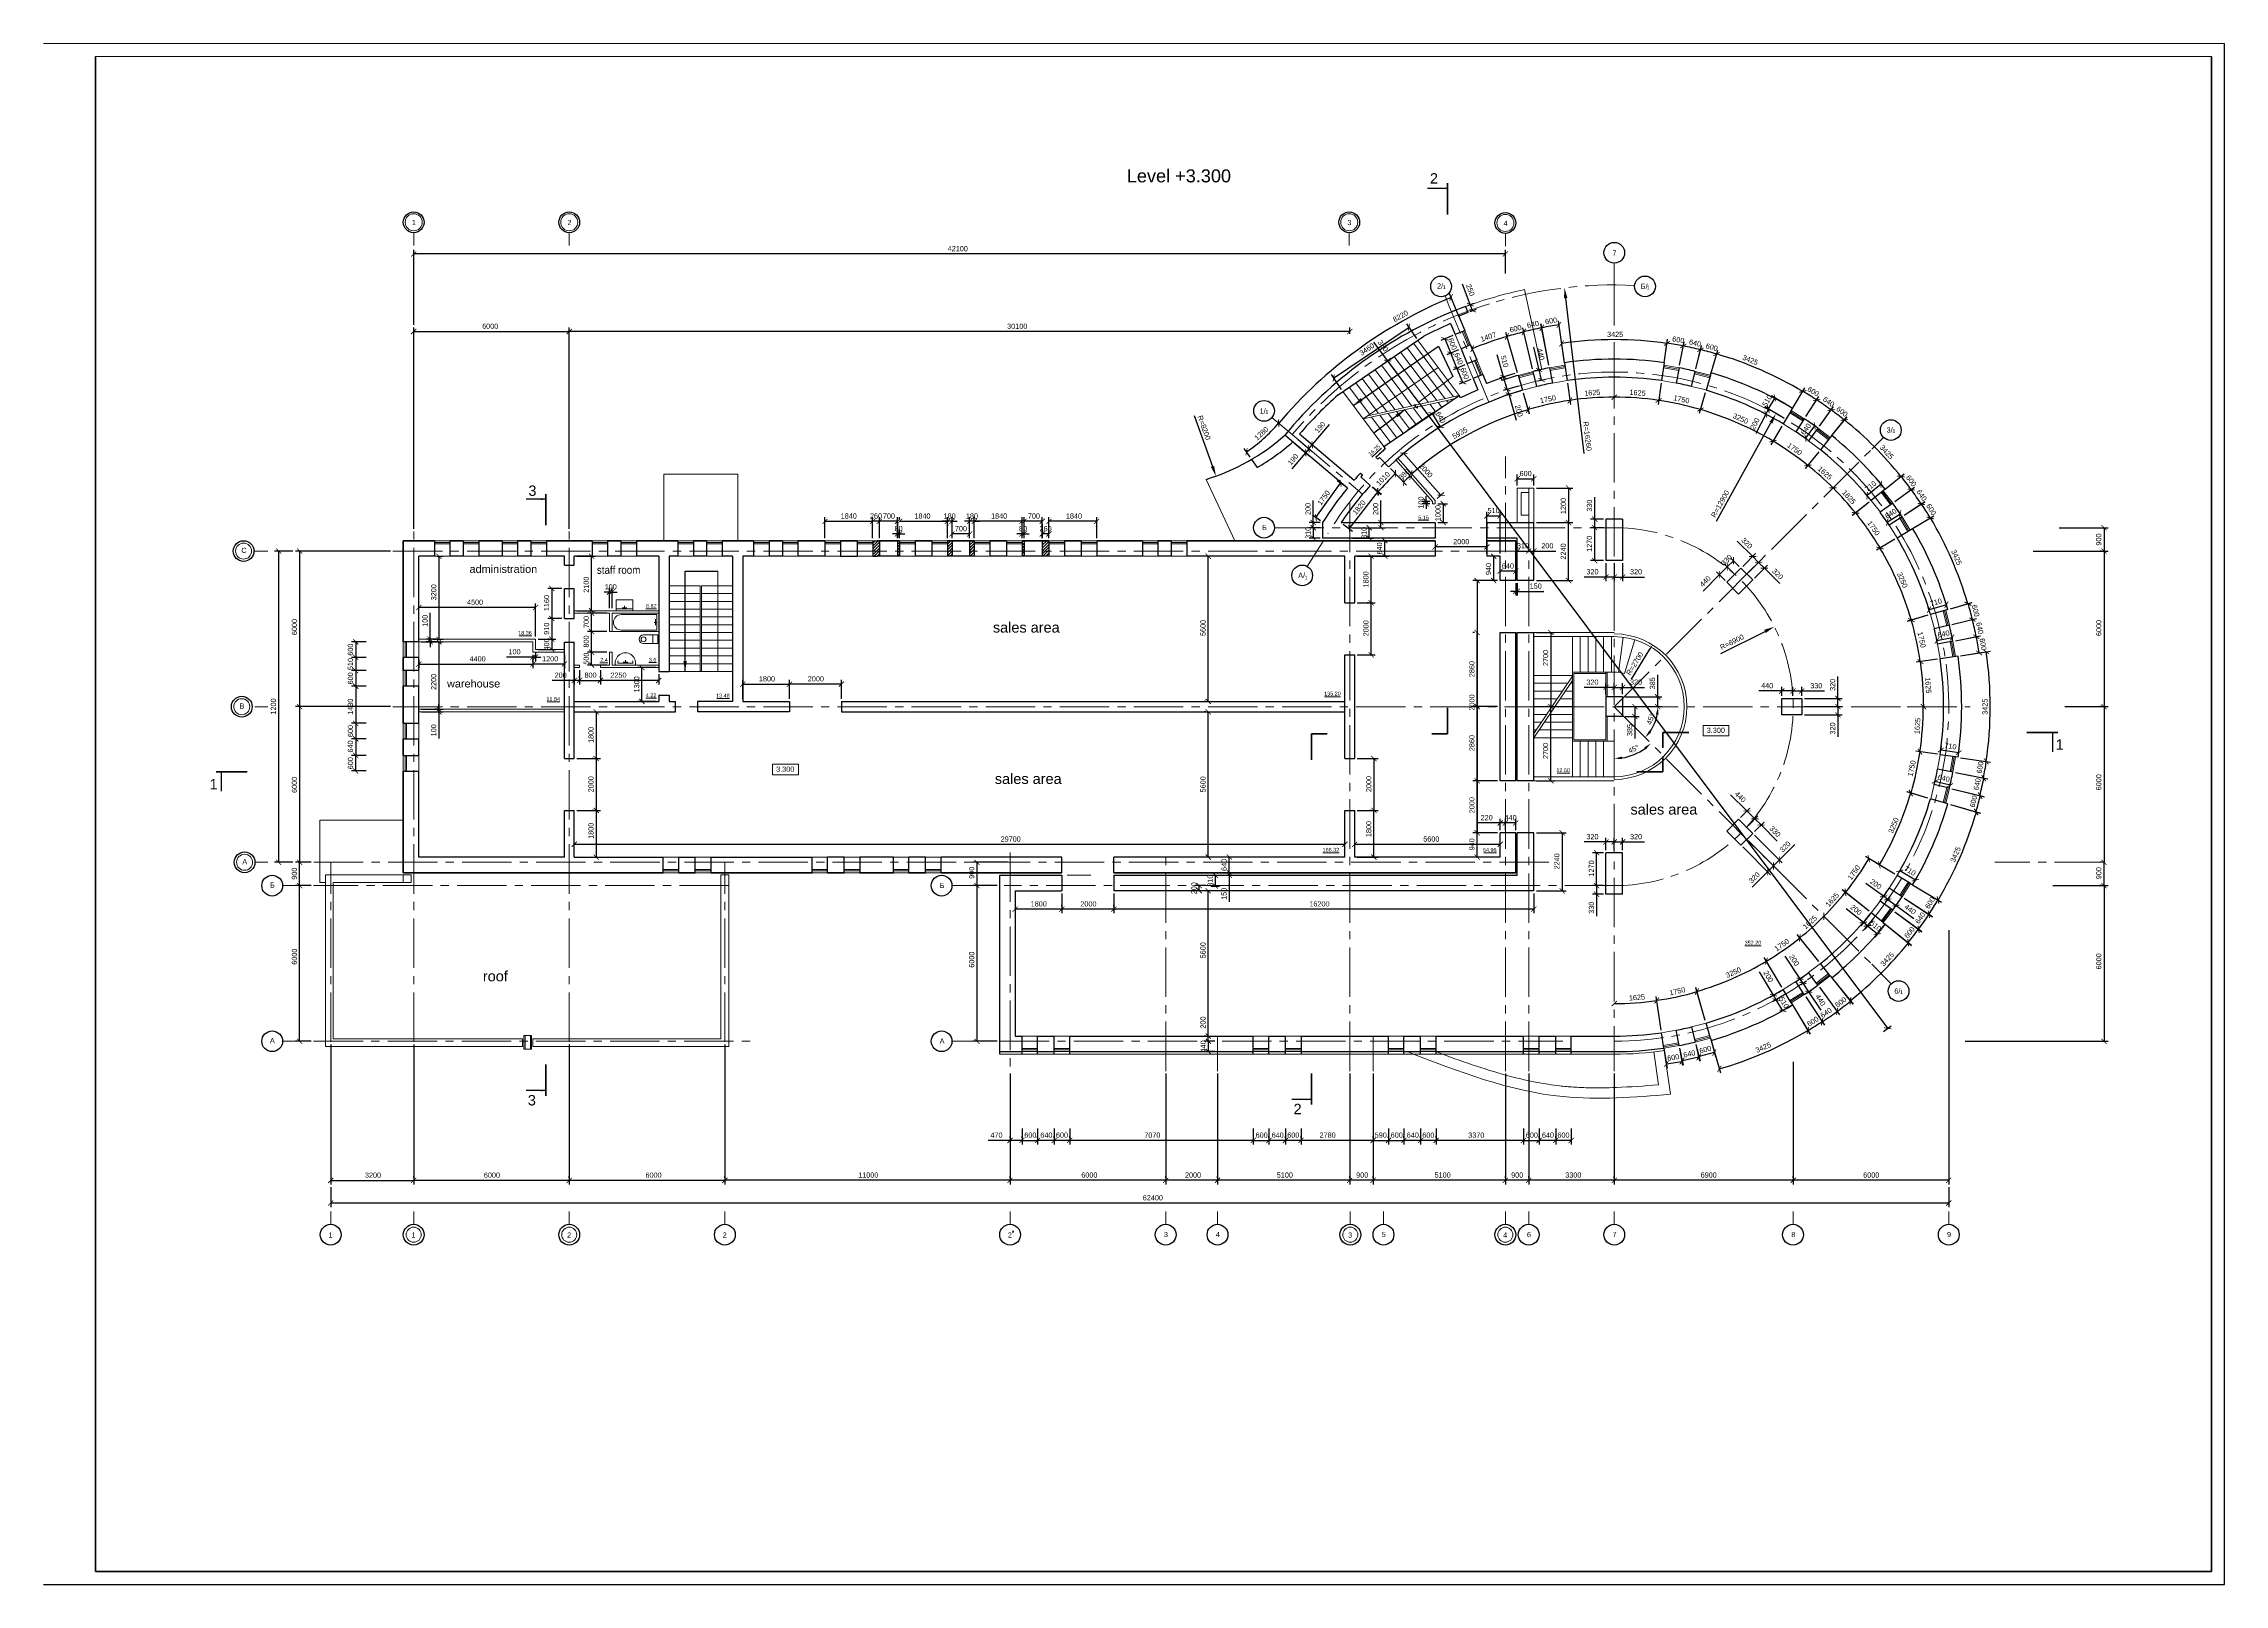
# Model space of a CAD drawing. Header units: millimetres. Extents: x -273 to 3634, y 3015 to 4572.
# Drawn here: x 2793 to 3634, y 3609 to 4203 of the extents above; entities that cross this region are included whole.
import ezdxf

# ---------------------------------------------------------------- set-up
doc = ezdxf.new("R2010")
doc.units = ezdxf.units.MM
doc.linetypes.add('ACAD_ISO10W100', pattern=[18, 12, -3, 0, -3])
doc.linetypes.add('CENTER2', pattern=[28.575, 19.05, -3.175, 3.175, -3.175])
doc.layers.add('@', color=250, linetype='Continuous', lineweight=60)
doc.styles.get("Standard").update_dxf_attribs({"font": 'arial.ttf', "height": 2})
doc.dimstyles.new('ISO-25', dxfattribs={"dimtxt": 2, "dimasz": 2, "dimexe": 1.6, "dimexo": 1, "dimgap": 1, "dimtad": 1, "dimdsep": 46, "dimtxsty": 'Standard', "dimblk": 'ARCHTICK', "dimcen": 2, "dimadec": 0, "dimazin": 0, "dimtfac": 1, "dimtmove": 0, "dimatfit": 3, "dimfxl": 1, "dimarcsym": 0})

# ---------------------------------------------------------------- blocks, each defined once
blk = doc.blocks.new('_ArchTick')
at = {"color": 0, "linetype": 'ByBlock', "lineweight": 15, "const_width": 0.15}
blk.add_lwpolyline([(-0.5, -0.5), (0.5, 0.5)], dxfattribs=at)
blk = doc.blocks.new('*D641')
at = {"layer": '@', "color": 0, "lineweight": -2, "transparency": 16777216}
for p, q in [((2903.43, 3762.43), (2903.43, 3754.71)), ((3527.43, 3762.48), (3527.43, 3754.71)), ((3527.43, 3756.31), (2903.43, 3756.31))]:
    blk.add_line(p, q, dxfattribs=at)
at = {"layer": 'Defpoints', "color": 0, "lineweight": 15, "transparency": 16777216}
for p in [(2903.43, 3763.43), (3527.43, 3763.48), (2903.43, 3756.31)]:
    blk.add_point(p, dxfattribs=at)
at = {"layer": '@', "color": 0, "lineweight": -2, "transparency": 16777216, "xscale": 2, "yscale": 2, "zscale": 2, "rotation": 180}
blk.add_blockref('_ArchTick', (2903.43, 3756.31), dxfattribs=at)
at = {"layer": '@', "color": 0, "lineweight": -2, "transparency": 16777216, "xscale": 2, "yscale": 2, "zscale": 2}
blk.add_blockref('_ArchTick', (3527.43, 3756.31), dxfattribs=at)
at = {"layer": '@', "color": 0, "lineweight": 15, "transparency": 16777216, "insert": (3220.49, 3758.33), "char_height": 2, "attachment_point": 5}
blk.add_mtext('62400', dxfattribs=at)
blk = doc.blocks.new('*D767')
at = {"layer": '@', "color": 0, "lineweight": -2, "transparency": 16777216}
blk.add_line((3399.43, 3947.68), (3416.87, 3947.68), dxfattribs=at)
blk.add_arc((3398.43, 3947.68), 16.84, 325.22232, 349.77768, dxfattribs=at)
at = {"layer": '@', "color": 0, "lineweight": 15, "transparency": 16777216}
for points in [[(3414.5, 3944.73), (3415.5, 3944.64), (3415.27, 3947.68)], [(3412.64, 3937.75), (3411.87, 3938.39), (3410.33, 3935.77)]]:
    blk.add_solid(points, dxfattribs=at)
at = {"layer": 'Defpoints', "color": 0, "lineweight": 15, "transparency": 16777216}
for p in [(2927.44, 3947.68), (3374.41, 3947.68), (3398.43, 3947.68), (3413.01, 3939.26), (3497.76, 3848.35)]:
    blk.add_point(p, dxfattribs=at)
at = {"layer": '@', "color": 0, "lineweight": 15, "transparency": 16777216, "insert": (3412.44, 3942.86), "char_height": 2, "attachment_point": 5, "rotation": 71.02621}
blk.add_mtext('45°', dxfattribs=at)
blk = doc.blocks.new('*D768')
at = {"layer": '@', "color": 0, "lineweight": -2, "transparency": 16777216}
for p, q in [((3165.43, 3806.2), (3165.43, 3763.48)), ((3055.43, 3766.03), (3055.43, 3766.68)), ((3165.43, 3765.08), (3055.43, 3765.08))]:
    blk.add_line(p, q, dxfattribs=at)
at = {"layer": 'Defpoints', "color": 0, "lineweight": 15, "transparency": 16777216}
for p in [(3165.43, 3807.2), (3055.43, 3765.08), (3055.43, 3765.03)]:
    blk.add_point(p, dxfattribs=at)
at = {"layer": '@', "color": 0, "lineweight": -2, "transparency": 16777216, "xscale": 2, "yscale": 2, "zscale": 2, "rotation": 180}
blk.add_blockref('_ArchTick', (3055.43, 3765.08), dxfattribs=at)
at = {"layer": '@', "color": 0, "lineweight": -2, "transparency": 16777216, "xscale": 2, "yscale": 2, "zscale": 2}
blk.add_blockref('_ArchTick', (3165.43, 3765.08), dxfattribs=at)
at = {"layer": '@', "color": 0, "lineweight": 15, "transparency": 16777216, "insert": (3110.74, 3767.1), "char_height": 2, "attachment_point": 5}
blk.add_mtext('11000', dxfattribs=at)
blk = doc.blocks.new('*D769')
at = {"layer": '@', "color": 0, "lineweight": -2, "transparency": 16777216}
for p, q in [((3094.03, 4012.68), (3094.03, 4020.75)), ((3112.43, 4012.68), (3112.43, 4020.75)), ((3094.03, 4019.15), (3112.43, 4019.15))]:
    blk.add_line(p, q, dxfattribs=at)
at = {"layer": 'Defpoints', "color": 0, "lineweight": 15, "transparency": 16777216}
for p in [(3094.03, 4011.68), (3112.43, 4019.15), (3112.43, 4011.68)]:
    blk.add_point(p, dxfattribs=at)
at = {"layer": '@', "color": 0, "lineweight": -2, "transparency": 16777216, "xscale": 2, "yscale": 2, "zscale": 2, "rotation": 180}
blk.add_blockref('_ArchTick', (3094.03, 4019.15), dxfattribs=at)
at = {"layer": '@', "color": 0, "lineweight": -2, "transparency": 16777216, "xscale": 2, "yscale": 2, "zscale": 2}
blk.add_blockref('_ArchTick', (3112.43, 4019.15), dxfattribs=at)
at = {"layer": '@', "color": 0, "lineweight": 15, "transparency": 16777216, "insert": (3103.21, 4021.17), "char_height": 2, "attachment_point": 5}
blk.add_mtext('1840', dxfattribs=at)
blk = doc.blocks.new('*D642')
at = {"layer": '@', "color": 0, "lineweight": -2, "transparency": 16777216}
for p, q in [((2935.43, 4094.91), (2935.43, 4123.82)), ((3356.43, 4122.22), (2935.43, 4122.22)), ((3356.43, 4114.67), (3356.43, 4123.82))]:
    blk.add_line(p, q, dxfattribs=at)
at = {"layer": 'Defpoints', "color": 0, "lineweight": 15, "transparency": 16777216}
for p in [(2935.43, 4122.22), (3356.43, 4113.67), (2935.43, 4093.91)]:
    blk.add_point(p, dxfattribs=at)
at = {"layer": '@', "color": 0, "lineweight": -2, "transparency": 16777216, "xscale": 2, "yscale": 2, "zscale": 2, "rotation": 180}
blk.add_blockref('_ArchTick', (2935.43, 4122.22), dxfattribs=at)
at = {"layer": '@', "color": 0, "lineweight": -2, "transparency": 16777216, "xscale": 2, "yscale": 2, "zscale": 2}
blk.add_blockref('_ArchTick', (3356.43, 4122.22), dxfattribs=at)
at = {"layer": '@', "color": 0, "lineweight": 15, "transparency": 16777216, "insert": (3145.25, 4124.24), "char_height": 2, "attachment_point": 5}
blk.add_mtext('42100', dxfattribs=at)
blk = doc.blocks.new('*D643')
at = {"layer": '@', "color": 0, "lineweight": -2, "transparency": 16777216}
for p, q in [((2995.43, 4093.31), (2995.43, 4093.91)), ((3296.43, 4092.31), (2995.43, 4092.31)), ((3296.43, 4091.42), (3296.43, 4093.91))]:
    blk.add_line(p, q, dxfattribs=at)
at = {"layer": 'Defpoints', "color": 0, "lineweight": 15, "transparency": 16777216}
for p in [(2995.43, 4092.31), (2995.43, 4092.31), (3296.43, 4090.42)]:
    blk.add_point(p, dxfattribs=at)
at = {"layer": '@', "color": 0, "lineweight": -2, "transparency": 16777216, "xscale": 2, "yscale": 2, "zscale": 2, "rotation": 180}
blk.add_blockref('_ArchTick', (2995.43, 4092.31), dxfattribs=at)
at = {"layer": '@', "color": 0, "lineweight": -2, "transparency": 16777216, "xscale": 2, "yscale": 2, "zscale": 2}
blk.add_blockref('_ArchTick', (3296.43, 4092.31), dxfattribs=at)
at = {"layer": '@', "color": 0, "lineweight": 15, "transparency": 16777216, "insert": (3168.18, 4094.33), "char_height": 2, "attachment_point": 5}
blk.add_mtext('30100', dxfattribs=at)
blk = doc.blocks.new('*D770')
at = {"layer": '@', "color": 0, "lineweight": -2, "transparency": 16777216}
for p, q in [((2997.33, 3890.68), (2997.33, 3896.21)), ((2997.33, 3894.61), (3294.53, 3894.61)), ((3294.53, 3890.68), (3294.53, 3896.21))]:
    blk.add_line(p, q, dxfattribs=at)
at = {"layer": 'Defpoints', "color": 0, "lineweight": 15, "transparency": 16777216}
for p in [(3294.53, 3894.61), (2997.33, 3889.68), (3294.53, 3889.68)]:
    blk.add_point(p, dxfattribs=at)
at = {"layer": '@', "color": 0, "lineweight": -2, "transparency": 16777216, "xscale": 2, "yscale": 2, "zscale": 2, "rotation": 180}
blk.add_blockref('_ArchTick', (2997.33, 3894.61), dxfattribs=at)
at = {"layer": '@', "color": 0, "lineweight": -2, "transparency": 16777216, "xscale": 2, "yscale": 2, "zscale": 2}
blk.add_blockref('_ArchTick', (3294.53, 3894.61), dxfattribs=at)
at = {"layer": '@', "color": 0, "lineweight": 15, "transparency": 16777216, "insert": (3165.67, 3896.63), "char_height": 2, "attachment_point": 5}
blk.add_mtext('29700', dxfattribs=at)
blk = doc.blocks.new('*D644')
at = {"layer": '@', "color": 0, "lineweight": -2, "transparency": 16777216}
for p, q in [((2888.86, 4007.68), (2881.76, 4007.68)), ((2883.36, 4007.68), (2883.36, 3887.68)), ((2888.86, 3887.68), (2881.76, 3887.68))]:
    blk.add_line(p, q, dxfattribs=at)
at = {"layer": 'Defpoints', "color": 0, "lineweight": 15, "transparency": 16777216}
for p in [(2889.86, 4007.68), (2883.36, 3887.68), (2889.86, 3887.68)]:
    blk.add_point(p, dxfattribs=at)
at = {"layer": '@', "color": 0, "lineweight": -2, "transparency": 16777216, "xscale": 2, "yscale": 2, "zscale": 2}
for p, rotation in [((2883.36, 4007.68), 90), ((2883.36, 3887.68), 270)]:
    blk.add_blockref('_ArchTick', p, dxfattribs=dict(at, rotation=rotation))
at = {"layer": '@', "color": 0, "lineweight": 15, "transparency": 16777216, "insert": (2881.34, 3947.75), "char_height": 2, "attachment_point": 5, "rotation": 90}
blk.add_mtext('1200', dxfattribs=at)
blk = doc.blocks.new('*D771')
at = {"layer": '@', "color": 0, "lineweight": -2, "transparency": 16777216}
for p, q in [((2998.43, 3945.68), (3007.42, 3945.68)), ((3005.82, 3945.68), (3005.82, 3927.68)), ((3004.82, 3927.68), (3004.22, 3927.68))]:
    blk.add_line(p, q, dxfattribs=at)
at = {"layer": 'Defpoints', "color": 0, "lineweight": 15, "transparency": 16777216}
for p in [(2997.43, 3945.68), (3005.82, 3927.68), (3005.82, 3927.68)]:
    blk.add_point(p, dxfattribs=at)
at = {"layer": '@', "color": 0, "lineweight": -2, "transparency": 16777216, "xscale": 2, "yscale": 2, "zscale": 2}
for p, rotation in [((3005.82, 3945.68), 90), ((3005.82, 3927.68), 270)]:
    blk.add_blockref('_ArchTick', p, dxfattribs=dict(at, rotation=rotation))
at = {"layer": '@', "color": 0, "lineweight": 15, "transparency": 16777216, "insert": (3003.8, 3936.8), "char_height": 2, "attachment_point": 5, "rotation": 90}
blk.add_mtext('1800', dxfattribs=at)
blk = doc.blocks.new('*D645')
at = {"layer": '@', "color": 0, "lineweight": -2, "transparency": 16777216}
for p, q in [((2917.11, 3935.28), (2911.47, 3935.28)), ((2912.07, 3928.88), (2911.47, 3928.88)), ((2913.07, 3935.28), (2913.07, 3928.88))]:
    blk.add_line(p, q, dxfattribs=at)
at = {"layer": 'Defpoints', "color": 0, "lineweight": 15, "transparency": 16777216}
for p in [(2913.07, 3928.88), (2913.07, 3928.88), (2918.11, 3935.28)]:
    blk.add_point(p, dxfattribs=at)
at = {"layer": '@', "color": 0, "lineweight": -2, "transparency": 16777216, "xscale": 2, "yscale": 2, "zscale": 2}
for p, rotation in [((2913.07, 3935.28), 90), ((2913.07, 3928.88), 270)]:
    blk.add_blockref('_ArchTick', p, dxfattribs=dict(at, rotation=rotation))
at = {"layer": '@', "color": 0, "lineweight": 15, "transparency": 16777216, "insert": (2911.04, 3932.32), "char_height": 2, "attachment_point": 5, "rotation": 90}
blk.add_mtext('640', dxfattribs=at)
blk = doc.blocks.new('*D772')
at = {"layer": '@', "color": 0, "lineweight": -2, "transparency": 16777216}
for p, q in [((2926.44, 3947.68), (2889.86, 3947.68)), ((2891.46, 3947.68), (2891.46, 3887.68)), ((2890.46, 3887.68), (2889.86, 3887.68))]:
    blk.add_line(p, q, dxfattribs=at)
at = {"layer": 'Defpoints', "color": 0, "lineweight": 15, "transparency": 16777216}
for p in [(2927.44, 3947.68), (2891.46, 3887.68), (2891.46, 3887.68)]:
    blk.add_point(p, dxfattribs=at)
at = {"layer": '@', "color": 0, "lineweight": -2, "transparency": 16777216, "xscale": 2, "yscale": 2, "zscale": 2}
for p, rotation in [((2891.46, 3947.68), 90), ((2891.46, 3887.68), 270)]:
    blk.add_blockref('_ArchTick', p, dxfattribs=dict(at, rotation=rotation))
at = {"layer": '@', "color": 0, "lineweight": 15, "transparency": 16777216, "insert": (2889.44, 3917.53), "char_height": 2, "attachment_point": 5, "rotation": 90}
blk.add_mtext('6000', dxfattribs=at)
blk = doc.blocks.new('*D773')
at = {"layer": '@', "color": 0, "lineweight": -2, "transparency": 16777216}
for p, q in [((2995.43, 3817.41), (2995.43, 3763.43)), ((2935.43, 3766.03), (2935.43, 3766.63)), ((2995.43, 3765.03), (2935.43, 3765.03))]:
    blk.add_line(p, q, dxfattribs=at)
at = {"layer": 'Defpoints', "color": 0, "lineweight": 15, "transparency": 16777216}
for p in [(2995.43, 3818.41), (2935.43, 3765.03), (2935.43, 3765.03)]:
    blk.add_point(p, dxfattribs=at)
at = {"layer": '@', "color": 0, "lineweight": -2, "transparency": 16777216, "xscale": 2, "yscale": 2, "zscale": 2, "rotation": 180}
blk.add_blockref('_ArchTick', (2935.43, 3765.03), dxfattribs=at)
at = {"layer": '@', "color": 0, "lineweight": -2, "transparency": 16777216, "xscale": 2, "yscale": 2, "zscale": 2}
blk.add_blockref('_ArchTick', (2995.43, 3765.03), dxfattribs=at)
at = {"layer": '@', "color": 0, "lineweight": 15, "transparency": 16777216, "insert": (2965.59, 3767.05), "char_height": 2, "attachment_point": 5}
blk.add_mtext('6000', dxfattribs=at)
blk = doc.blocks.new('*D774')
at = {"layer": '@', "color": 0, "lineweight": -2, "transparency": 16777216}
for p, q in [((2890.46, 3878.68), (2889.86, 3878.68)), ((2891.46, 3818.68), (2891.46, 3878.68)), ((2895.86, 3818.68), (2889.86, 3818.68))]:
    blk.add_line(p, q, dxfattribs=at)
at = {"layer": 'Defpoints', "color": 0, "lineweight": 15, "transparency": 16777216}
for p in [(2891.46, 3878.68), (2891.46, 3878.68), (2896.86, 3818.68)]:
    blk.add_point(p, dxfattribs=at)
at = {"layer": '@', "color": 0, "lineweight": -2, "transparency": 16777216, "xscale": 2, "yscale": 2, "zscale": 2}
for p, rotation in [((2891.46, 3878.68), 90), ((2891.46, 3818.68), 270)]:
    blk.add_blockref('_ArchTick', p, dxfattribs=dict(at, rotation=rotation))
at = {"layer": '@', "color": 0, "lineweight": 15, "transparency": 16777216, "insert": (2889.44, 3851.31), "char_height": 2, "attachment_point": 5, "rotation": 90}
blk.add_mtext('6000', dxfattribs=at)
blk = doc.blocks.new('*D775')
at = {"layer": '@', "color": 0, "lineweight": -2, "transparency": 16777216}
for p, q in [((2903.43, 3817.41), (2903.43, 3763.43)), ((2935.43, 3817.41), (2935.43, 3763.43)), ((2903.43, 3765.03), (2935.43, 3765.03))]:
    blk.add_line(p, q, dxfattribs=at)
at = {"layer": 'Defpoints', "color": 0, "lineweight": 15, "transparency": 16777216}
for p in [(2903.43, 3818.41), (2935.43, 3818.41), (2935.43, 3765.03)]:
    blk.add_point(p, dxfattribs=at)
at = {"layer": '@', "color": 0, "lineweight": -2, "transparency": 16777216, "xscale": 2, "yscale": 2, "zscale": 2, "rotation": 180}
blk.add_blockref('_ArchTick', (2903.43, 3765.03), dxfattribs=at)
at = {"layer": '@', "color": 0, "lineweight": -2, "transparency": 16777216, "xscale": 2, "yscale": 2, "zscale": 2}
blk.add_blockref('_ArchTick', (2935.43, 3765.03), dxfattribs=at)
at = {"layer": '@', "color": 0, "lineweight": 15, "transparency": 16777216, "insert": (2919.75, 3767.05), "char_height": 2, "attachment_point": 5}
blk.add_mtext('3200', dxfattribs=at)
blk = doc.blocks.new('*D776')
at = {"layer": '@', "color": 0, "lineweight": -2, "transparency": 16777216}
for p, q in [((2895.86, 3887.68), (2889.86, 3887.68)), ((2891.46, 3878.68), (2891.46, 3887.68)), ((2895.86, 3878.68), (2889.86, 3878.68))]:
    blk.add_line(p, q, dxfattribs=at)
at = {"layer": 'Defpoints', "color": 0, "lineweight": 15, "transparency": 16777216}
for p in [(2891.46, 3887.68), (2896.86, 3887.68), (2896.86, 3878.68)]:
    blk.add_point(p, dxfattribs=at)
at = {"layer": '@', "color": 0, "lineweight": -2, "transparency": 16777216, "xscale": 2, "yscale": 2, "zscale": 2}
for p, rotation in [((2891.46, 3887.68), 90), ((2891.46, 3878.68), 270)]:
    blk.add_blockref('_ArchTick', p, dxfattribs=dict(at, rotation=rotation))
at = {"layer": '@', "color": 0, "lineweight": 15, "transparency": 16777216, "insert": (2889.44, 3883.32), "char_height": 2, "attachment_point": 5, "rotation": 90}
blk.add_mtext('900', dxfattribs=at)
blk = doc.blocks.new('*D646')
at = {"layer": '@', "color": 0, "lineweight": -2, "transparency": 16777216}
for p, q in [((2917.11, 3928.88), (2911.47, 3928.88)), ((2913.07, 3922.88), (2913.07, 3928.88)), ((2917.11, 3922.88), (2911.47, 3922.88))]:
    blk.add_line(p, q, dxfattribs=at)
at = {"layer": 'Defpoints', "color": 0, "lineweight": 15, "transparency": 16777216}
for p in [(2913.07, 3928.88), (2918.11, 3928.88), (2918.11, 3922.88)]:
    blk.add_point(p, dxfattribs=at)
at = {"layer": '@', "color": 0, "lineweight": -2, "transparency": 16777216, "xscale": 2, "yscale": 2, "zscale": 2}
for p, rotation in [((2913.07, 3928.88), 90), ((2913.07, 3922.88), 270)]:
    blk.add_blockref('_ArchTick', p, dxfattribs=dict(at, rotation=rotation))
at = {"layer": '@', "color": 0, "lineweight": 15, "transparency": 16777216, "insert": (2911.04, 3925.88), "char_height": 2, "attachment_point": 5, "rotation": 90}
blk.add_mtext('600', dxfattribs=at)
blk = doc.blocks.new('*D777')
at = {"layer": '@', "color": 0, "lineweight": -2, "transparency": 16777216}
for p, q in [((3055.43, 3817.41), (3055.43, 3763.43)), ((2995.43, 3766.03), (2995.43, 3766.63)), ((3055.43, 3765.03), (2995.43, 3765.03))]:
    blk.add_line(p, q, dxfattribs=at)
at = {"layer": 'Defpoints', "color": 0, "lineweight": 15, "transparency": 16777216}
for p in [(3055.43, 3818.41), (2995.43, 3765.03), (2995.43, 3765.03)]:
    blk.add_point(p, dxfattribs=at)
at = {"layer": '@', "color": 0, "lineweight": -2, "transparency": 16777216, "xscale": 2, "yscale": 2, "zscale": 2, "rotation": 180}
blk.add_blockref('_ArchTick', (2995.43, 3765.03), dxfattribs=at)
at = {"layer": '@', "color": 0, "lineweight": -2, "transparency": 16777216, "xscale": 2, "yscale": 2, "zscale": 2}
blk.add_blockref('_ArchTick', (3055.43, 3765.03), dxfattribs=at)
at = {"layer": '@', "color": 0, "lineweight": 15, "transparency": 16777216, "insert": (3027.92, 3767.05), "char_height": 2, "attachment_point": 5}
blk.add_mtext('6000', dxfattribs=at)
blk = doc.blocks.new('*D778')
at = {"layer": '@', "color": 0, "lineweight": -2, "transparency": 16777216}
for p, q in [((2998.33, 3907.68), (3007.42, 3907.68)), ((3005.82, 3907.68), (3005.82, 3889.68)), ((2998.33, 3889.68), (3007.42, 3889.68))]:
    blk.add_line(p, q, dxfattribs=at)
at = {"layer": 'Defpoints', "color": 0, "lineweight": 15, "transparency": 16777216}
for p in [(2997.33, 3907.68), (2997.33, 3889.68), (3005.82, 3889.68)]:
    blk.add_point(p, dxfattribs=at)
at = {"layer": '@', "color": 0, "lineweight": -2, "transparency": 16777216, "xscale": 2, "yscale": 2, "zscale": 2}
for p, rotation in [((3005.82, 3907.68), 90), ((3005.82, 3889.68), 270)]:
    blk.add_blockref('_ArchTick', p, dxfattribs=dict(at, rotation=rotation))
at = {"layer": '@', "color": 0, "lineweight": 15, "transparency": 16777216, "insert": (3003.8, 3899.82), "char_height": 2, "attachment_point": 5, "rotation": 90}
blk.add_mtext('1800', dxfattribs=at)
blk = doc.blocks.new('*D779')
at = {"layer": '@', "color": 0, "lineweight": -2, "transparency": 16777216}
for p, q in [((2998.33, 3927.68), (3007.42, 3927.68)), ((3005.82, 3927.68), (3005.82, 3907.68)), ((3004.82, 3907.68), (3004.22, 3907.68))]:
    blk.add_line(p, q, dxfattribs=at)
at = {"layer": 'Defpoints', "color": 0, "lineweight": 15, "transparency": 16777216}
for p in [(2997.33, 3927.68), (3005.82, 3907.68), (3005.82, 3907.68)]:
    blk.add_point(p, dxfattribs=at)
at = {"layer": '@', "color": 0, "lineweight": -2, "transparency": 16777216, "xscale": 2, "yscale": 2, "zscale": 2}
for p, rotation in [((3005.82, 3927.68), 90), ((3005.82, 3907.68), 270)]:
    blk.add_blockref('_ArchTick', p, dxfattribs=dict(at, rotation=rotation))
at = {"layer": '@', "color": 0, "lineweight": 15, "transparency": 16777216, "insert": (3003.8, 3917.77), "char_height": 2, "attachment_point": 5, "rotation": 90}
blk.add_mtext('2000', dxfattribs=at)
blk = doc.blocks.new('*D780')
at = {"layer": '@', "color": 0, "lineweight": -2, "transparency": 16777216}
for p, q in [((2935.43, 4016.26), (2935.43, 4093.91)), ((2935.43, 4092.31), (2995.43, 4092.31)), ((2995.43, 4016.26), (2995.43, 4093.91))]:
    blk.add_line(p, q, dxfattribs=at)
at = {"layer": 'Defpoints', "color": 0, "lineweight": 15, "transparency": 16777216}
for p in [(2995.43, 4092.31), (2935.43, 4015.26), (2995.43, 4015.26)]:
    blk.add_point(p, dxfattribs=at)
at = {"layer": '@', "color": 0, "lineweight": -2, "transparency": 16777216, "xscale": 2, "yscale": 2, "zscale": 2, "rotation": 180}
blk.add_blockref('_ArchTick', (2935.43, 4092.31), dxfattribs=at)
at = {"layer": '@', "color": 0, "lineweight": -2, "transparency": 16777216, "xscale": 2, "yscale": 2, "zscale": 2}
blk.add_blockref('_ArchTick', (2995.43, 4092.31), dxfattribs=at)
at = {"layer": '@', "color": 0, "lineweight": 15, "transparency": 16777216, "insert": (2964.93, 4094.33), "char_height": 2, "attachment_point": 5}
blk.add_mtext('6000', dxfattribs=at)
blk = doc.blocks.new('*D781')
at = {"layer": '@', "color": 0, "lineweight": -2, "transparency": 16777216}
for p, q in [((2997.33, 3961.73), (2997.33, 3956.19)), ((2997.33, 3957.79), (2988.88, 3957.79)), ((2999.43, 3957.79), (2997.33, 3957.79)), ((2999.43, 3958.79), (2999.43, 3959.39))]:
    blk.add_line(p, q, dxfattribs=at)
at = {"layer": 'Defpoints', "color": 0, "lineweight": 15, "transparency": 16777216}
for p in [(2997.33, 3962.73), (2999.43, 3957.79), (2999.43, 3957.79)]:
    blk.add_point(p, dxfattribs=at)
at = {"layer": '@', "color": 0, "lineweight": -2, "transparency": 16777216, "xscale": 2, "yscale": 2, "zscale": 2, "rotation": 180}
blk.add_blockref('_ArchTick', (2997.33, 3957.79), dxfattribs=at)
at = {"layer": '@', "color": 0, "lineweight": -2, "transparency": 16777216, "xscale": 2, "yscale": 2, "zscale": 2}
blk.add_blockref('_ArchTick', (2999.43, 3957.79), dxfattribs=at)
at = {"layer": '@', "color": 0, "lineweight": 15, "transparency": 16777216, "insert": (2992.11, 3959.81), "char_height": 2, "attachment_point": 5}
blk.add_mtext('200', dxfattribs=at)
blk = doc.blocks.new('*D782')
at = {"layer": '@', "color": 0, "lineweight": -2, "transparency": 16777216}
for p, q in [((2981.43, 3965.1), (2981.43, 3965.7)), ((2993.53, 3964.1), (2981.43, 3964.1)), ((2993.53, 3967.68), (2993.53, 3962.5))]:
    blk.add_line(p, q, dxfattribs=at)
at = {"layer": 'Defpoints', "color": 0, "lineweight": 15, "transparency": 16777216}
for p in [(2981.43, 3964.1), (2981.43, 3964.1), (2993.53, 3968.68)]:
    blk.add_point(p, dxfattribs=at)
at = {"layer": '@', "color": 0, "lineweight": -2, "transparency": 16777216, "xscale": 2, "yscale": 2, "zscale": 2, "rotation": 180}
blk.add_blockref('_ArchTick', (2981.43, 3964.1), dxfattribs=at)
at = {"layer": '@', "color": 0, "lineweight": -2, "transparency": 16777216, "xscale": 2, "yscale": 2, "zscale": 2}
blk.add_blockref('_ArchTick', (2993.53, 3964.1), dxfattribs=at)
at = {"layer": '@', "color": 0, "lineweight": 15, "transparency": 16777216, "insert": (2988.06, 3966.12), "char_height": 2, "attachment_point": 5}
blk.add_mtext('1200', dxfattribs=at)
blk = doc.blocks.new('*D783')
at = {"layer": '@', "color": 0, "lineweight": -2, "transparency": 16777216}
for p, q in [((2937.43, 3974.68), (2937.43, 3987.51)), ((2982.43, 3974.68), (2982.43, 3987.51)), ((2982.43, 3985.91), (2937.43, 3985.91))]:
    blk.add_line(p, q, dxfattribs=at)
at = {"layer": 'Defpoints', "color": 0, "lineweight": 15, "transparency": 16777216}
for p in [(2937.43, 3985.91), (2937.43, 3973.68), (2982.43, 3973.68)]:
    blk.add_point(p, dxfattribs=at)
at = {"layer": '@', "color": 0, "lineweight": -2, "transparency": 16777216, "xscale": 2, "yscale": 2, "zscale": 2, "rotation": 180}
blk.add_blockref('_ArchTick', (2937.43, 3985.91), dxfattribs=at)
at = {"layer": '@', "color": 0, "lineweight": -2, "transparency": 16777216, "xscale": 2, "yscale": 2, "zscale": 2}
blk.add_blockref('_ArchTick', (2982.43, 3985.91), dxfattribs=at)
at = {"layer": '@', "color": 0, "lineweight": 15, "transparency": 16777216, "insert": (2959.1, 3987.94), "char_height": 2, "attachment_point": 5}
blk.add_mtext('4500', dxfattribs=at)
blk = doc.blocks.new('*D784')
at = {"layer": '@', "color": 0, "lineweight": -2, "transparency": 16777216}
for p, q in [((2941.82, 3973.68), (2941.82, 3983.9)), ((2944.18, 3973.68), (2940.22, 3973.68)), ((2944.18, 3972.68), (2940.22, 3972.68)), ((2941.82, 3972.68), (2941.82, 3973.68)), ((2941.82, 3972.68), (2941.82, 3970.68))]:
    blk.add_line(p, q, dxfattribs=at)
at = {"layer": 'Defpoints', "color": 0, "lineweight": 15, "transparency": 16777216}
for p in [(2941.82, 3973.68), (2945.18, 3973.68), (2945.18, 3972.68)]:
    blk.add_point(p, dxfattribs=at)
at = {"layer": '@', "color": 0, "lineweight": -2, "transparency": 16777216, "xscale": 2, "yscale": 2, "zscale": 2}
for p, rotation in [((2941.82, 3973.68), 270), ((2941.82, 3972.68), 90)]:
    blk.add_blockref('_ArchTick', p, dxfattribs=dict(at, rotation=rotation))
at = {"layer": '@', "color": 0, "lineweight": 15, "transparency": 16777216, "insert": (2939.8, 3980.79), "char_height": 2, "attachment_point": 5, "rotation": 90}
blk.add_mtext('100', dxfattribs=at)
blk = doc.blocks.new('*D785')
at = {"layer": '@', "color": 0, "lineweight": -2, "transparency": 16777216}
for p, q in [((2937.43, 3965.68), (2937.43, 3962.5)), ((2937.43, 3964.1), (2981.43, 3964.1)), ((2981.43, 3967.68), (2981.43, 3962.5))]:
    blk.add_line(p, q, dxfattribs=at)
at = {"layer": 'Defpoints', "color": 0, "lineweight": 15, "transparency": 16777216}
for p in [(2937.43, 3966.68), (2981.43, 3968.68), (2981.43, 3964.1)]:
    blk.add_point(p, dxfattribs=at)
at = {"layer": '@', "color": 0, "lineweight": -2, "transparency": 16777216, "xscale": 2, "yscale": 2, "zscale": 2, "rotation": 180}
blk.add_blockref('_ArchTick', (2937.43, 3964.1), dxfattribs=at)
at = {"layer": '@', "color": 0, "lineweight": -2, "transparency": 16777216, "xscale": 2, "yscale": 2, "zscale": 2}
blk.add_blockref('_ArchTick', (2981.43, 3964.1), dxfattribs=at)
at = {"layer": '@', "color": 0, "lineweight": 15, "transparency": 16777216, "insert": (2960.1, 3966.12), "char_height": 2, "attachment_point": 5}
blk.add_mtext('4400', dxfattribs=at)
blk = doc.blocks.new('*D786')
at = {"layer": '@', "color": 0, "lineweight": -2, "transparency": 16777216}
for p, q in [((2938.43, 3972.68), (2946.78, 3972.68)), ((2945.18, 3972.68), (2945.18, 3946.68)), ((2944.18, 3946.68), (2943.58, 3946.68))]:
    blk.add_line(p, q, dxfattribs=at)
at = {"layer": 'Defpoints', "color": 0, "lineweight": 15, "transparency": 16777216}
for p in [(2937.43, 3972.68), (2945.18, 3946.68), (2945.18, 3946.68)]:
    blk.add_point(p, dxfattribs=at)
at = {"layer": '@', "color": 0, "lineweight": -2, "transparency": 16777216, "xscale": 2, "yscale": 2, "zscale": 2}
for p, rotation in [((2945.18, 3972.68), 90), ((2945.18, 3946.68), 270)]:
    blk.add_blockref('_ArchTick', p, dxfattribs=dict(at, rotation=rotation))
at = {"layer": '@', "color": 0, "lineweight": 15, "transparency": 16777216, "insert": (2943.16, 3957.24), "char_height": 2, "attachment_point": 5, "rotation": 90}
blk.add_mtext('2200', dxfattribs=at)
blk = doc.blocks.new('*D787')
at = {"layer": '@', "color": 0, "lineweight": -2, "transparency": 16777216}
for p, q in [((2938.43, 3946.68), (2946.78, 3946.68)), ((2938.43, 3945.68), (2946.78, 3945.68)), ((2945.18, 3946.68), (2945.18, 3948.68)), ((2945.18, 3946.68), (2945.18, 3945.68)), ((2945.18, 3945.68), (2945.18, 3935.45))]:
    blk.add_line(p, q, dxfattribs=at)
at = {"layer": 'Defpoints', "color": 0, "lineweight": 15, "transparency": 16777216}
for p in [(2937.43, 3946.68), (2937.43, 3945.68), (2945.18, 3945.68)]:
    blk.add_point(p, dxfattribs=at)
at = {"layer": '@', "color": 0, "lineweight": -2, "transparency": 16777216, "xscale": 2, "yscale": 2, "zscale": 2}
for p, rotation in [((2945.18, 3946.68), 270), ((2945.18, 3945.68), 90)]:
    blk.add_blockref('_ArchTick', p, dxfattribs=dict(at, rotation=rotation))
at = {"layer": '@', "color": 0, "lineweight": 15, "transparency": 16777216, "insert": (2943.16, 3938.56), "char_height": 2, "attachment_point": 5, "rotation": 90}
blk.add_mtext('100', dxfattribs=at)
blk = doc.blocks.new('*D788')
at = {"layer": '@', "color": 0, "lineweight": -2, "transparency": 16777216}
for p, q in [((2926.44, 4007.68), (2889.86, 4007.68)), ((2891.46, 4007.68), (2891.46, 3947.68)), ((2890.46, 3947.68), (2889.86, 3947.68))]:
    blk.add_line(p, q, dxfattribs=at)
at = {"layer": 'Defpoints', "color": 0, "lineweight": 15, "transparency": 16777216}
for p in [(2927.44, 4007.68), (2891.46, 3947.68), (2891.46, 3947.68)]:
    blk.add_point(p, dxfattribs=at)
at = {"layer": '@', "color": 0, "lineweight": -2, "transparency": 16777216, "xscale": 2, "yscale": 2, "zscale": 2}
for p, rotation in [((2891.46, 4007.68), 90), ((2891.46, 3947.68), 270)]:
    blk.add_blockref('_ArchTick', p, dxfattribs=dict(at, rotation=rotation))
at = {"layer": '@', "color": 0, "lineweight": 15, "transparency": 16777216, "insert": (2889.44, 3978.38), "char_height": 2, "attachment_point": 5, "rotation": 90}
blk.add_mtext('6000', dxfattribs=at)
blk = doc.blocks.new('*D647')
at = {"layer": '@', "color": 0, "lineweight": -2, "transparency": 16777216}
for p, q in [((2917.11, 3972.68), (2911.47, 3972.68)), ((2913.07, 3972.68), (2913.07, 3966.68)), ((2912.07, 3966.68), (2911.47, 3966.68))]:
    blk.add_line(p, q, dxfattribs=at)
at = {"layer": 'Defpoints', "color": 0, "lineweight": 15, "transparency": 16777216}
for p in [(2918.11, 3972.68), (2913.07, 3966.68), (2913.07, 3966.68)]:
    blk.add_point(p, dxfattribs=at)
at = {"layer": '@', "color": 0, "lineweight": -2, "transparency": 16777216, "xscale": 2, "yscale": 2, "zscale": 2}
for p, rotation in [((2913.07, 3972.68), 90), ((2913.07, 3966.68), 270)]:
    blk.add_blockref('_ArchTick', p, dxfattribs=dict(at, rotation=rotation))
at = {"layer": '@', "color": 0, "lineweight": 15, "transparency": 16777216, "insert": (2911.04, 3969.68), "char_height": 2, "attachment_point": 5, "rotation": 90}
blk.add_mtext('600', dxfattribs=at)
blk = doc.blocks.new('*D648')
at = {"layer": '@', "color": 0, "lineweight": -2, "transparency": 16777216}
for p, q in [((2917.11, 3966.68), (2911.47, 3966.68)), ((2912.07, 3961.58), (2911.47, 3961.58)), ((2913.07, 3966.68), (2913.07, 3961.58))]:
    blk.add_line(p, q, dxfattribs=at)
at = {"layer": 'Defpoints', "color": 0, "lineweight": 15, "transparency": 16777216}
for p in [(2913.07, 3961.58), (2913.07, 3961.58), (2918.11, 3966.68)]:
    blk.add_point(p, dxfattribs=at)
at = {"layer": '@', "color": 0, "lineweight": -2, "transparency": 16777216, "xscale": 2, "yscale": 2, "zscale": 2}
for p, rotation in [((2913.07, 3966.68), 90), ((2913.07, 3961.58), 270)]:
    blk.add_blockref('_ArchTick', p, dxfattribs=dict(at, rotation=rotation))
at = {"layer": '@', "color": 0, "lineweight": 15, "transparency": 16777216, "insert": (2911.04, 3964.13), "char_height": 2, "attachment_point": 5, "rotation": 90}
blk.add_mtext('510', dxfattribs=at)
blk = doc.blocks.new('*D649')
at = {"layer": '@', "color": 0, "lineweight": -2, "transparency": 16777216}
for p, q in [((2917.11, 3961.58), (2911.47, 3961.58)), ((2913.07, 3961.58), (2913.07, 3955.58)), ((2912.07, 3955.58), (2911.47, 3955.58))]:
    blk.add_line(p, q, dxfattribs=at)
at = {"layer": 'Defpoints', "color": 0, "lineweight": 15, "transparency": 16777216}
for p in [(2918.11, 3961.58), (2913.07, 3955.58), (2913.07, 3955.58)]:
    blk.add_point(p, dxfattribs=at)
at = {"layer": '@', "color": 0, "lineweight": -2, "transparency": 16777216, "xscale": 2, "yscale": 2, "zscale": 2}
for p, rotation in [((2913.07, 3961.58), 90), ((2913.07, 3955.58), 270)]:
    blk.add_blockref('_ArchTick', p, dxfattribs=dict(at, rotation=rotation))
at = {"layer": '@', "color": 0, "lineweight": 15, "transparency": 16777216, "insert": (2911.04, 3958.58), "char_height": 2, "attachment_point": 5, "rotation": 90}
blk.add_mtext('600', dxfattribs=at)
blk = doc.blocks.new('*D650')
at = {"layer": '@', "color": 0, "lineweight": -2, "transparency": 16777216}
for p, q in [((2917.11, 3955.58), (2911.47, 3955.58)), ((2913.07, 3955.58), (2913.07, 3941.28)), ((2912.07, 3941.28), (2911.47, 3941.28))]:
    blk.add_line(p, q, dxfattribs=at)
at = {"layer": 'Defpoints', "color": 0, "lineweight": 15, "transparency": 16777216}
for p in [(2918.11, 3955.58), (2913.07, 3941.28), (2913.07, 3941.28)]:
    blk.add_point(p, dxfattribs=at)
at = {"layer": '@', "color": 0, "lineweight": -2, "transparency": 16777216, "xscale": 2, "yscale": 2, "zscale": 2}
for p, rotation in [((2913.07, 3955.58), 90), ((2913.07, 3941.28), 270)]:
    blk.add_blockref('_ArchTick', p, dxfattribs=dict(at, rotation=rotation))
at = {"layer": '@', "color": 0, "lineweight": 15, "transparency": 16777216, "insert": (2911.04, 3947.68), "char_height": 2, "attachment_point": 5, "rotation": 90}
blk.add_mtext('1430', dxfattribs=at)
blk = doc.blocks.new('*D651')
at = {"layer": '@', "color": 0, "lineweight": -2, "transparency": 16777216}
for p, q in [((2917.11, 3941.28), (2911.47, 3941.28)), ((2913.07, 3941.28), (2913.07, 3935.28)), ((2912.07, 3935.28), (2911.47, 3935.28))]:
    blk.add_line(p, q, dxfattribs=at)
at = {"layer": 'Defpoints', "color": 0, "lineweight": 15, "transparency": 16777216}
for p in [(2918.11, 3941.28), (2913.07, 3935.28), (2913.07, 3935.28)]:
    blk.add_point(p, dxfattribs=at)
at = {"layer": '@', "color": 0, "lineweight": -2, "transparency": 16777216, "xscale": 2, "yscale": 2, "zscale": 2}
for p, rotation in [((2913.07, 3941.28), 90), ((2913.07, 3935.28), 270)]:
    blk.add_blockref('_ArchTick', p, dxfattribs=dict(at, rotation=rotation))
at = {"layer": '@', "color": 0, "lineweight": 15, "transparency": 16777216, "insert": (2911.04, 3938.28), "char_height": 2, "attachment_point": 5, "rotation": 90}
blk.add_mtext('600', dxfattribs=at)
blk = doc.blocks.new('*D789')
at = {"layer": '@', "color": 0, "lineweight": -2, "transparency": 16777216}
for p, q in [((2944.43, 4005.68), (2946.78, 4005.68)), ((2945.18, 4005.68), (2945.18, 3973.68)), ((2942.82, 3973.68), (2946.78, 3973.68))]:
    blk.add_line(p, q, dxfattribs=at)
at = {"layer": 'Defpoints', "color": 0, "lineweight": 15, "transparency": 16777216}
for p in [(2943.43, 4005.68), (2941.82, 3973.68), (2945.18, 3973.68)]:
    blk.add_point(p, dxfattribs=at)
at = {"layer": '@', "color": 0, "lineweight": -2, "transparency": 16777216, "xscale": 2, "yscale": 2, "zscale": 2}
for p, rotation in [((2945.18, 4005.68), 90), ((2945.18, 3973.68), 270)]:
    blk.add_blockref('_ArchTick', p, dxfattribs=dict(at, rotation=rotation))
at = {"layer": '@', "color": 0, "lineweight": 15, "transparency": 16777216, "insert": (2943.16, 3991.79), "char_height": 2, "attachment_point": 5, "rotation": 90}
blk.add_mtext('3200', dxfattribs=at)
blk = doc.blocks.new('*D790')
at = {"layer": '@', "color": 0, "lineweight": -2, "transparency": 16777216}
for p, q in [((2992.53, 3981.64), (2987.11, 3981.64)), ((2988.71, 3981.64), (2988.71, 3973.68)), ((2987.71, 3973.68), (2987.11, 3973.68))]:
    blk.add_line(p, q, dxfattribs=at)
at = {"layer": 'Defpoints', "color": 0, "lineweight": 15, "transparency": 16777216}
for p in [(2993.53, 3981.64), (2988.71, 3973.68), (2988.71, 3973.68)]:
    blk.add_point(p, dxfattribs=at)
at = {"layer": '@', "color": 0, "lineweight": -2, "transparency": 16777216, "xscale": 2, "yscale": 2, "zscale": 2}
for p, rotation in [((2988.71, 3981.64), 90), ((2988.71, 3973.68), 270)]:
    blk.add_blockref('_ArchTick', p, dxfattribs=dict(at, rotation=rotation))
at = {"layer": '@', "color": 0, "lineweight": 15, "transparency": 16777216, "insert": (2986.69, 3977.72), "char_height": 2, "attachment_point": 5, "rotation": 90}
blk.add_mtext('910', dxfattribs=at)
blk = doc.blocks.new('*D791')
at = {"layer": '@', "color": 0, "lineweight": -2, "transparency": 16777216}
for p, q in [((2983.43, 3973.68), (2990.31, 3973.68)), ((2983.43, 3969.68), (2990.31, 3969.68)), ((2988.71, 3973.68), (2988.71, 3969.68))]:
    blk.add_line(p, q, dxfattribs=at)
at = {"layer": 'Defpoints', "color": 0, "lineweight": 15, "transparency": 16777216}
for p in [(2982.43, 3973.68), (2982.43, 3969.68), (2988.71, 3969.68)]:
    blk.add_point(p, dxfattribs=at)
at = {"layer": '@', "color": 0, "lineweight": -2, "transparency": 16777216, "xscale": 2, "yscale": 2, "zscale": 2}
for p, rotation in [((2988.71, 3973.68), 90), ((2988.71, 3969.68), 270)]:
    blk.add_blockref('_ArchTick', p, dxfattribs=dict(at, rotation=rotation))
at = {"layer": '@', "color": 0, "lineweight": 15, "transparency": 16777216, "insert": (2986.69, 3971.68), "char_height": 2, "attachment_point": 5, "rotation": 90}
blk.add_mtext('400', dxfattribs=at)
blk = doc.blocks.new('*D792')
at = {"layer": '@', "color": 0, "lineweight": -2, "transparency": 16777216}
for p, q in [((2981.43, 3966.81), (2971.21, 3966.81)), ((2981.43, 3967.68), (2981.43, 3965.21)), ((2982.43, 3966.81), (2981.43, 3966.81)), ((2982.43, 3968.68), (2982.43, 3965.21)), ((2982.43, 3966.81), (2984.43, 3966.81))]:
    blk.add_line(p, q, dxfattribs=at)
at = {"layer": 'Defpoints', "color": 0, "lineweight": 15, "transparency": 16777216}
for p in [(2982.43, 3969.68), (2981.43, 3968.68), (2981.43, 3966.81)]:
    blk.add_point(p, dxfattribs=at)
at = {"layer": '@', "color": 0, "lineweight": -2, "transparency": 16777216, "xscale": 2, "yscale": 2, "zscale": 2}
blk.add_blockref('_ArchTick', (2981.43, 3966.81), dxfattribs=at)
at = {"layer": '@', "color": 0, "lineweight": -2, "transparency": 16777216, "xscale": 2, "yscale": 2, "zscale": 2, "rotation": 180}
blk.add_blockref('_ArchTick', (2982.43, 3966.81), dxfattribs=at)
at = {"layer": '@', "color": 0, "lineweight": 15, "transparency": 16777216, "insert": (2974.32, 3968.83), "char_height": 2, "attachment_point": 5}
blk.add_mtext('100', dxfattribs=at)
blk = doc.blocks.new('*D793')
at = {"layer": '@', "color": 0, "lineweight": -2, "transparency": 16777216}
for p, q in [((2992.53, 3993.24), (2987.11, 3993.24)), ((2988.71, 3993.24), (2988.71, 3981.64)), ((2987.71, 3981.64), (2987.11, 3981.64))]:
    blk.add_line(p, q, dxfattribs=at)
at = {"layer": 'Defpoints', "color": 0, "lineweight": 15, "transparency": 16777216}
for p in [(2993.53, 3993.24), (2988.71, 3981.64), (2988.71, 3981.64)]:
    blk.add_point(p, dxfattribs=at)
at = {"layer": '@', "color": 0, "lineweight": -2, "transparency": 16777216, "xscale": 2, "yscale": 2, "zscale": 2}
for p, rotation in [((2988.71, 3993.24), 90), ((2988.71, 3981.64), 270)]:
    blk.add_blockref('_ArchTick', p, dxfattribs=dict(at, rotation=rotation))
at = {"layer": '@', "color": 0, "lineweight": 15, "transparency": 16777216, "insert": (2986.69, 3987.61), "char_height": 2, "attachment_point": 5, "rotation": 90}
blk.add_mtext('1160', dxfattribs=at)
blk = doc.blocks.new('*D794')
at = {"layer": '@', "color": 0, "lineweight": -2, "transparency": 16777216}
for p, q in [((3003.01, 3976.68), (3002.41, 3976.68)), ((3004.01, 3968.68), (3004.01, 3976.68)), ((3009.93, 3968.68), (3002.41, 3968.68))]:
    blk.add_line(p, q, dxfattribs=at)
at = {"layer": 'Defpoints', "color": 0, "lineweight": 15, "transparency": 16777216}
for p in [(3004.01, 3976.68), (3004.01, 3976.68), (3010.93, 3968.68)]:
    blk.add_point(p, dxfattribs=at)
at = {"layer": '@', "color": 0, "lineweight": -2, "transparency": 16777216, "xscale": 2, "yscale": 2, "zscale": 2}
for p, rotation in [((3004.01, 3976.68), 90), ((3004.01, 3968.68), 270)]:
    blk.add_blockref('_ArchTick', p, dxfattribs=dict(at, rotation=rotation))
at = {"layer": '@', "color": 0, "lineweight": 15, "transparency": 16777216, "insert": (3001.99, 3972.8), "char_height": 2, "attachment_point": 5, "rotation": 90}
blk.add_mtext('800', dxfattribs=at)
blk = doc.blocks.new('*D795')
at = {"layer": '@', "color": 0, "lineweight": -2, "transparency": 16777216}
for p, q in [((3009.93, 3983.68), (3002.41, 3983.68)), ((3004.01, 3976.68), (3004.01, 3983.68)), ((3009.93, 3976.68), (3002.41, 3976.68))]:
    blk.add_line(p, q, dxfattribs=at)
at = {"layer": 'Defpoints', "color": 0, "lineweight": 15, "transparency": 16777216}
for p in [(3004.01, 3983.68), (3010.93, 3983.68), (3010.93, 3976.68)]:
    blk.add_point(p, dxfattribs=at)
at = {"layer": '@', "color": 0, "lineweight": -2, "transparency": 16777216, "xscale": 2, "yscale": 2, "zscale": 2}
for p, rotation in [((3004.01, 3983.68), 90), ((3004.01, 3976.68), 270)]:
    blk.add_blockref('_ArchTick', p, dxfattribs=dict(at, rotation=rotation))
at = {"layer": '@', "color": 0, "lineweight": 15, "transparency": 16777216, "insert": (3001.99, 3980.33), "char_height": 2, "attachment_point": 5, "rotation": 90}
blk.add_mtext('700', dxfattribs=at)
blk = doc.blocks.new('*D796')
at = {"layer": '@', "color": 0, "lineweight": -2, "transparency": 16777216}
for p, q in [((3007.43, 3961.73), (3007.43, 3956.19)), ((3029.93, 3957.79), (3007.43, 3957.79)), ((3029.93, 3960.26), (3029.93, 3956.19))]:
    blk.add_line(p, q, dxfattribs=at)
at = {"layer": 'Defpoints', "color": 0, "lineweight": 15, "transparency": 16777216}
for p in [(3007.43, 3962.73), (3029.93, 3961.26), (3007.43, 3957.79)]:
    blk.add_point(p, dxfattribs=at)
at = {"layer": '@', "color": 0, "lineweight": -2, "transparency": 16777216, "xscale": 2, "yscale": 2, "zscale": 2, "rotation": 180}
blk.add_blockref('_ArchTick', (3007.43, 3957.79), dxfattribs=at)
at = {"layer": '@', "color": 0, "lineweight": -2, "transparency": 16777216, "xscale": 2, "yscale": 2, "zscale": 2}
blk.add_blockref('_ArchTick', (3029.93, 3957.79), dxfattribs=at)
at = {"layer": '@', "color": 0, "lineweight": 15, "transparency": 16777216, "insert": (3014.4, 3959.81), "char_height": 2, "attachment_point": 5}
blk.add_mtext('2250', dxfattribs=at)
blk = doc.blocks.new('*D797')
at = {"layer": '@', "color": 0, "lineweight": -2, "transparency": 16777216}
for p, q in [((3028.93, 3962.73), (3021.86, 3962.73)), ((3023.46, 3949.68), (3023.46, 3962.73)), ((3028.93, 3949.68), (3021.86, 3949.68))]:
    blk.add_line(p, q, dxfattribs=at)
at = {"layer": 'Defpoints', "color": 0, "lineweight": 15, "transparency": 16777216}
for p in [(3023.46, 3962.73), (3029.93, 3962.73), (3029.93, 3949.68)]:
    blk.add_point(p, dxfattribs=at)
at = {"layer": '@', "color": 0, "lineweight": -2, "transparency": 16777216, "xscale": 2, "yscale": 2, "zscale": 2}
for p, rotation in [((3023.46, 3962.73), 90), ((3023.46, 3949.68), 270)]:
    blk.add_blockref('_ArchTick', p, dxfattribs=dict(at, rotation=rotation))
at = {"layer": '@', "color": 0, "lineweight": 15, "transparency": 16777216, "insert": (3021.44, 3956.31), "char_height": 2, "attachment_point": 5, "rotation": 90}
blk.add_mtext('1300', dxfattribs=at)
blk = doc.blocks.new('*D798')
at = {"layer": '@', "color": 0, "lineweight": -2, "transparency": 16777216}
for p, q in [((2999.43, 3961.73), (2999.43, 3956.19)), ((2999.43, 3957.79), (3007.43, 3957.79)), ((3007.43, 3958.79), (3007.43, 3959.39))]:
    blk.add_line(p, q, dxfattribs=at)
at = {"layer": 'Defpoints', "color": 0, "lineweight": 15, "transparency": 16777216}
for p in [(2999.43, 3962.73), (3007.43, 3957.79), (3007.43, 3957.79)]:
    blk.add_point(p, dxfattribs=at)
at = {"layer": '@', "color": 0, "lineweight": -2, "transparency": 16777216, "xscale": 2, "yscale": 2, "zscale": 2, "rotation": 180}
blk.add_blockref('_ArchTick', (2999.43, 3957.79), dxfattribs=at)
at = {"layer": '@', "color": 0, "lineweight": -2, "transparency": 16777216, "xscale": 2, "yscale": 2, "zscale": 2}
blk.add_blockref('_ArchTick', (3007.43, 3957.79), dxfattribs=at)
at = {"layer": '@', "color": 0, "lineweight": 15, "transparency": 16777216, "insert": (3003.63, 3959.81), "char_height": 2, "attachment_point": 5}
blk.add_mtext('800', dxfattribs=at)
blk = doc.blocks.new('*D824')
at = {"layer": '@', "color": 0, "lineweight": -2, "transparency": 16777216}
for p, q in [((3003.01, 3968.68), (3002.41, 3968.68)), ((3009.93, 3963.73), (3002.41, 3963.73)), ((3004.01, 3963.73), (3004.01, 3968.68))]:
    blk.add_line(p, q, dxfattribs=at)
at = {"layer": 'Defpoints', "color": 0, "lineweight": 15, "transparency": 16777216}
for p in [(3004.01, 3968.68), (3004.01, 3968.68), (3010.93, 3963.73)]:
    blk.add_point(p, dxfattribs=at)
at = {"layer": '@', "color": 0, "lineweight": -2, "transparency": 16777216, "xscale": 2, "yscale": 2, "zscale": 2}
for p, rotation in [((3004.01, 3968.68), 90), ((3004.01, 3963.73), 270)]:
    blk.add_blockref('_ArchTick', p, dxfattribs=dict(at, rotation=rotation))
at = {"layer": '@', "color": 0, "lineweight": 15, "transparency": 16777216, "insert": (3001.99, 3966.2), "char_height": 2, "attachment_point": 5, "rotation": 90}
blk.add_mtext('500', dxfattribs=at)
blk = doc.blocks.new('*D825')
at = {"layer": '@', "color": 0, "lineweight": -2, "transparency": 16777216}
for p, q in [((2998.33, 4005.68), (3005.61, 4005.68)), ((3004.01, 3984.68), (3004.01, 4005.68)), ((2998.33, 3984.68), (3005.61, 3984.68))]:
    blk.add_line(p, q, dxfattribs=at)
at = {"layer": 'Defpoints', "color": 0, "lineweight": 15, "transparency": 16777216}
for p in [(2997.33, 4005.68), (3004.01, 4005.68), (2997.33, 3984.68)]:
    blk.add_point(p, dxfattribs=at)
at = {"layer": '@', "color": 0, "lineweight": -2, "transparency": 16777216, "xscale": 2, "yscale": 2, "zscale": 2}
for p, rotation in [((3004.01, 4005.68), 90), ((3004.01, 3984.68), 270)]:
    blk.add_blockref('_ArchTick', p, dxfattribs=dict(at, rotation=rotation))
at = {"layer": '@', "color": 0, "lineweight": 15, "transparency": 16777216, "insert": (3001.99, 3994.72), "char_height": 2, "attachment_point": 5, "rotation": 90}
blk.add_mtext('2100', dxfattribs=at)
blk = doc.blocks.new('*D826')
at = {"layer": '@', "color": 0, "lineweight": -2, "transparency": 16777216}
for p, q in [((3010.93, 3991.87), (3008.93, 3991.87)), ((3010.93, 3985.68), (3010.93, 3993.47)), ((3010.93, 3991.87), (3011.93, 3991.87)), ((3011.93, 3985.68), (3011.93, 3993.47)), ((3011.93, 3991.87), (3013.93, 3991.87))]:
    blk.add_line(p, q, dxfattribs=at)
at = {"layer": 'Defpoints', "color": 0, "lineweight": 15, "transparency": 16777216}
for p in [(3011.93, 3991.87), (3010.93, 3984.68), (3011.93, 3984.68)]:
    blk.add_point(p, dxfattribs=at)
at = {"layer": '@', "color": 0, "lineweight": -2, "transparency": 16777216, "xscale": 2, "yscale": 2, "zscale": 2}
blk.add_blockref('_ArchTick', (3010.93, 3991.87), dxfattribs=at)
at = {"layer": '@', "color": 0, "lineweight": -2, "transparency": 16777216, "xscale": 2, "yscale": 2, "zscale": 2, "rotation": 180}
blk.add_blockref('_ArchTick', (3011.93, 3991.87), dxfattribs=at)
at = {"layer": '@', "color": 0, "lineweight": 15, "transparency": 16777216, "insert": (3011.43, 3993.89), "char_height": 2, "attachment_point": 5}
blk.add_mtext('100', dxfattribs=at)
blk = doc.blocks.new('*D827')
at = {"layer": '@', "color": 0, "lineweight": -2, "transparency": 16777216}
for p, q in [((3062.38, 3950.68), (3062.38, 3957.98)), ((3062.38, 3956.38), (3080.38, 3956.38)), ((3080.38, 3950.68), (3080.38, 3957.98))]:
    blk.add_line(p, q, dxfattribs=at)
at = {"layer": 'Defpoints', "color": 0, "lineweight": 15, "transparency": 16777216}
for p in [(3080.38, 3956.38), (3062.38, 3949.68), (3080.38, 3949.68)]:
    blk.add_point(p, dxfattribs=at)
at = {"layer": '@', "color": 0, "lineweight": -2, "transparency": 16777216, "xscale": 2, "yscale": 2, "zscale": 2, "rotation": 180}
blk.add_blockref('_ArchTick', (3062.38, 3956.38), dxfattribs=at)
at = {"layer": '@', "color": 0, "lineweight": -2, "transparency": 16777216, "xscale": 2, "yscale": 2, "zscale": 2}
blk.add_blockref('_ArchTick', (3080.38, 3956.38), dxfattribs=at)
at = {"layer": '@', "color": 0, "lineweight": 15, "transparency": 16777216, "insert": (3071.67, 3958.41), "char_height": 2, "attachment_point": 5}
blk.add_mtext('1800', dxfattribs=at)
blk = doc.blocks.new('*D694')
at = {"layer": '@', "color": 0, "lineweight": -2, "transparency": 16777216}
for p, q in [((3567.6, 3878.68), (3588.89, 3878.68)), ((3587.29, 3878.68), (3587.29, 3818.68)), ((3533.81, 3818.68), (3588.89, 3818.68))]:
    blk.add_line(p, q, dxfattribs=at)
at = {"layer": 'Defpoints', "color": 0, "lineweight": 15, "transparency": 16777216}
for p in [(3566.6, 3878.68), (3532.81, 3818.68), (3587.29, 3818.68)]:
    blk.add_point(p, dxfattribs=at)
at = {"layer": '@', "color": 0, "lineweight": -2, "transparency": 16777216, "xscale": 2, "yscale": 2, "zscale": 2}
for p, rotation in [((3587.29, 3878.68), 90), ((3587.29, 3818.68), 270)]:
    blk.add_blockref('_ArchTick', p, dxfattribs=dict(at, rotation=rotation))
at = {"layer": '@', "color": 0, "lineweight": 15, "transparency": 16777216, "insert": (3585.27, 3849.48), "char_height": 2, "attachment_point": 5, "rotation": 90}
blk.add_mtext('6000', dxfattribs=at)
blk = doc.blocks.new('*D828')
at = {"layer": '@', "color": 0, "lineweight": -2, "transparency": 16777216}
for p, q in [((3342.91, 4102.7), (3339.91, 4110.6)), ((3341.95, 4102.34), (3344.4, 4103.27)), ((3342.84, 4100), (3345.29, 4100.94)), ((3343.8, 4100.37), (3342.91, 4102.7))]:
    blk.add_line(p, q, dxfattribs=at)
at = {"layer": 'Defpoints', "color": 0, "lineweight": 15, "transparency": 16777216}
for p in [(3341.02, 4101.99), (3341.91, 4099.65), (3343.8, 4100.37)]:
    blk.add_point(p, dxfattribs=at)
at = {"layer": '@', "color": 0, "lineweight": -2, "transparency": 16777216, "xscale": 2, "yscale": 2, "zscale": 2}
for p, rotation in [((3342.91, 4102.7), 110.8190490607094), ((3343.8, 4100.37), 290.8190490607094)]:
    blk.add_blockref('_ArchTick', p, dxfattribs=dict(at, rotation=rotation))
at = {"layer": '@', "color": 0, "lineweight": 15, "transparency": 16777216, "insert": (3342.94, 4108.3), "char_height": 2, "attachment_point": 5, "rotation": 290.81905}
blk.add_mtext('250', dxfattribs=at)
blk = doc.blocks.new('*D829')
at = {"layer": '@', "color": 0, "lineweight": -2, "transparency": 16777216}
blk.add_line((3338.63, 4097.81), (3334.88, 4106.91), dxfattribs=at)
blk.add_arc((3401.75, 3944.87), 173.69, 112.42595, 139.81959, dxfattribs=at)
at = {"layer": 'Defpoints', "color": 0, "lineweight": 15, "transparency": 16777216}
for p in [(3339.02, 4096.88), (3340.74, 4092.71), (3288.51, 4076.58), (3266.43, 4059.15), (3274.2, 4052.58)]:
    blk.add_point(p, dxfattribs=at)
at = {"layer": '@', "color": 0, "lineweight": -2, "transparency": 16777216, "xscale": 2, "yscale": 2, "zscale": 2}
for p, rotation in [((3335.49, 4105.43), 22.42595490476333), ((3269.05, 4056.94), 229.8195882931295)]:
    blk.add_blockref('_ArchTick', p, dxfattribs=dict(at, rotation=rotation))
at = {"layer": '@', "color": 0, "lineweight": 15, "transparency": 16777216, "insert": (3316, 4098.24), "char_height": 2, "attachment_point": 5, "rotation": 29.21079}
blk.add_mtext('8220', dxfattribs=at)
blk = doc.blocks.new('*D830')
at = {"layer": '@', "color": 0, "lineweight": -2, "transparency": 16777216}
blk.add_line((3236.39, 4059.97), (3243.47, 4040.33), dxfattribs=at)
at = {"layer": '@', "color": 0, "lineweight": 15, "transparency": 16777216}
blk.add_solid([(3244.1, 4040.56), (3242.85, 4040.11), (3244.83, 4036.57)], dxfattribs=at)
at = {"layer": 'Defpoints', "color": 0, "lineweight": 15, "transparency": 16777216}
for p in [(3217, 4113.7), (3244.83, 4036.57)]:
    blk.add_point(p, dxfattribs=at)
at = {"layer": '@', "color": 0, "lineweight": 15, "transparency": 16777216, "insert": (3240.24, 4055.24), "char_height": 2, "attachment_point": 5, "rotation": 289.84463}
blk.add_mtext('R=8200', dxfattribs=at)
blk = doc.blocks.new('*D695')
at = {"layer": '@', "color": 0, "lineweight": -2, "transparency": 16777216}
blk.add_line((3386.83, 4045.24), (3379.7, 4105.17), dxfattribs=at)
at = {"layer": '@', "color": 0, "lineweight": 15, "transparency": 16777216}
blk.add_solid([(3380.37, 4105.25), (3379.04, 4105.09), (3379.23, 4109.14)], dxfattribs=at)
at = {"layer": 'Defpoints', "color": 0, "lineweight": 15, "transparency": 16777216}
for p in [(3379.23, 4109.14), (3398.43, 3947.68)]:
    blk.add_point(p, dxfattribs=at)
at = {"layer": '@', "color": 0, "lineweight": 15, "transparency": 16777216, "insert": (3388.06, 4051.96), "char_height": 2, "attachment_point": 5, "rotation": 276.78033}
blk.add_mtext('R=16260', dxfattribs=at)
blk = doc.blocks.new('*D696')
at = {"layer": '@', "color": 0, "lineweight": -2, "transparency": 16777216}
for p, q in [((3329.73, 3785.03), (3329.73, 3778.87)), ((3323.73, 3781.47), (3323.73, 3782.07)), ((3329.73, 3780.47), (3323.73, 3780.47))]:
    blk.add_line(p, q, dxfattribs=at)
at = {"layer": 'Defpoints', "color": 0, "lineweight": 15, "transparency": 16777216}
for p in [(3329.73, 3786.03), (3323.73, 3780.47), (3323.73, 3780.47)]:
    blk.add_point(p, dxfattribs=at)
at = {"layer": '@', "color": 0, "lineweight": -2, "transparency": 16777216, "xscale": 2, "yscale": 2, "zscale": 2, "rotation": 180}
blk.add_blockref('_ArchTick', (3323.73, 3780.47), dxfattribs=at)
at = {"layer": '@', "color": 0, "lineweight": -2, "transparency": 16777216, "xscale": 2, "yscale": 2, "zscale": 2}
blk.add_blockref('_ArchTick', (3329.73, 3780.47), dxfattribs=at)
at = {"layer": '@', "color": 0, "lineweight": 15, "transparency": 16777216, "insert": (3326.73, 3782.49), "char_height": 2, "attachment_point": 5}
blk.add_mtext('600', dxfattribs=at)
blk = doc.blocks.new('*D831')
at = {"layer": '@', "color": 0, "lineweight": -2, "transparency": 16777216}
for p, q in [((3205.43, 3870.62), (3205.43, 3871.22)), ((3367.43, 3869.62), (3205.43, 3869.62)), ((3367.43, 3875.68), (3367.43, 3868.02))]:
    blk.add_line(p, q, dxfattribs=at)
at = {"layer": 'Defpoints', "color": 0, "lineweight": 15, "transparency": 16777216}
for p in [(3205.43, 3869.62), (3205.43, 3869.62), (3367.43, 3876.68)]:
    blk.add_point(p, dxfattribs=at)
at = {"layer": '@', "color": 0, "lineweight": -2, "transparency": 16777216, "xscale": 2, "yscale": 2, "zscale": 2, "rotation": 180}
blk.add_blockref('_ArchTick', (3205.43, 3869.62), dxfattribs=at)
at = {"layer": '@', "color": 0, "lineweight": -2, "transparency": 16777216, "xscale": 2, "yscale": 2, "zscale": 2}
blk.add_blockref('_ArchTick', (3367.43, 3869.62), dxfattribs=at)
at = {"layer": '@', "color": 0, "lineweight": 15, "transparency": 16777216, "insert": (3284.73, 3871.64), "char_height": 2, "attachment_point": 5}
blk.add_mtext('16200', dxfattribs=at)
blk = doc.blocks.new('*D697')
at = {"layer": '@', "color": 0, "lineweight": -2, "transparency": 16777216}
for p, q in [((3298.33, 3895.61), (3298.33, 3896.21)), ((3298.33, 3894.61), (3354.43, 3894.61)), ((3354.43, 3895.61), (3354.43, 3896.21))]:
    blk.add_line(p, q, dxfattribs=at)
at = {"layer": 'Defpoints', "color": 0, "lineweight": 15, "transparency": 16777216}
for p in [(3298.33, 3894.61), (3354.43, 3894.61), (3354.43, 3894.61)]:
    blk.add_point(p, dxfattribs=at)
at = {"layer": '@', "color": 0, "lineweight": -2, "transparency": 16777216, "xscale": 2, "yscale": 2, "zscale": 2, "rotation": 180}
blk.add_blockref('_ArchTick', (3298.33, 3894.61), dxfattribs=at)
at = {"layer": '@', "color": 0, "lineweight": -2, "transparency": 16777216, "xscale": 2, "yscale": 2, "zscale": 2}
blk.add_blockref('_ArchTick', (3354.43, 3894.61), dxfattribs=at)
at = {"layer": '@', "color": 0, "lineweight": 15, "transparency": 16777216, "insert": (3327.89, 3896.63), "char_height": 2, "attachment_point": 5}
blk.add_mtext('5600', dxfattribs=at)
blk = doc.blocks.new('*D698')
at = {"layer": '@', "color": 0, "lineweight": -2, "transparency": 16777216}
blk.add_line((3312.12, 4039.48), (3318.29, 4033.13), dxfattribs=at)
blk.add_arc((3368.03, 3982), 72.93, 131.52649, 134.20833, dxfattribs=at)
at = {"layer": 'Defpoints', "color": 0, "lineweight": 15, "transparency": 16777216}
for p in [(3307.93, 4043.79), (3311.43, 4040.19), (3314.19, 4042.8), (3318, 4035.07), (3328.33, 4026.84)]:
    blk.add_point(p, dxfattribs=at)
at = {"layer": '@', "color": 0, "lineweight": -2, "transparency": 16777216, "xscale": 2, "yscale": 2, "zscale": 2}
for p, rotation in [((3319.68, 4036.6), 41.52648655951358), ((3317.18, 4034.28), 224.2083280847324)]:
    blk.add_blockref('_ArchTick', p, dxfattribs=dict(at, rotation=rotation))
at = {"layer": '@', "color": 0, "lineweight": 15, "transparency": 16777216, "insert": (3317.36, 4037.24), "char_height": 2, "attachment_point": 5, "rotation": 42.53333}
blk.add_mtext('380', dxfattribs=at)
blk = doc.blocks.new('*D832')
at = {"layer": '@', "color": 0, "lineweight": -2, "transparency": 16777216}
for p, q in [((3325.9, 4026.84), (3325.9, 4028.84)), ((3327.33, 4026.84), (3324.3, 4026.84)), ((3327.33, 4025.9), (3324.3, 4025.9)), ((3325.9, 4025.9), (3325.9, 4026.84)), ((3325.9, 4025.9), (3325.9, 4023.9))]:
    blk.add_line(p, q, dxfattribs=at)
at = {"layer": 'Defpoints', "color": 0, "lineweight": 15, "transparency": 16777216}
for p in [(3325.9, 4026.84), (3328.33, 4026.84), (3328.33, 4025.9)]:
    blk.add_point(p, dxfattribs=at)
at = {"layer": '@', "color": 0, "lineweight": -2, "transparency": 16777216, "xscale": 2, "yscale": 2, "zscale": 2}
for p, rotation in [((3325.9, 4026.84), 270), ((3325.9, 4025.9), 90)]:
    blk.add_blockref('_ArchTick', p, dxfattribs=dict(at, rotation=rotation))
at = {"layer": '@', "color": 0, "lineweight": 15, "transparency": 16777216, "insert": (3323.88, 4026.37), "char_height": 2, "attachment_point": 5, "rotation": 90}
blk.add_mtext('100', dxfattribs=at)
blk = doc.blocks.new('*D833')
at = {"layer": '@', "color": 0, "lineweight": -2, "transparency": 16777216}
for p, q in [((3356.43, 3806.2), (3356.43, 3763.48)), ((3305.43, 3766.08), (3305.43, 3766.68)), ((3356.43, 3765.08), (3305.43, 3765.08))]:
    blk.add_line(p, q, dxfattribs=at)
at = {"layer": 'Defpoints', "color": 0, "lineweight": 15, "transparency": 16777216}
for p in [(3356.43, 3807.2), (3305.43, 3765.08), (3305.43, 3765.08)]:
    blk.add_point(p, dxfattribs=at)
at = {"layer": '@', "color": 0, "lineweight": -2, "transparency": 16777216, "xscale": 2, "yscale": 2, "zscale": 2, "rotation": 180}
blk.add_blockref('_ArchTick', (3305.43, 3765.08), dxfattribs=at)
at = {"layer": '@', "color": 0, "lineweight": -2, "transparency": 16777216, "xscale": 2, "yscale": 2, "zscale": 2}
blk.add_blockref('_ArchTick', (3356.43, 3765.08), dxfattribs=at)
at = {"layer": '@', "color": 0, "lineweight": 15, "transparency": 16777216, "insert": (3332.23, 3767.1), "char_height": 2, "attachment_point": 5}
blk.add_mtext('5100', dxfattribs=at)
blk = doc.blocks.new('*D699')
at = {"layer": '@', "color": 0, "lineweight": -2, "transparency": 16777216}
blk.add_line((3312.12, 4039.48), (3318.29, 4033.13), dxfattribs=at)
blk.add_arc((3368.03, 3982), 72.93, 131.52649, 134.20833, dxfattribs=at)
at = {"layer": 'Defpoints', "color": 0, "lineweight": 15, "transparency": 16777216}
for p in [(3307.93, 4043.79), (3311.43, 4040.19), (3314.19, 4042.8), (3318, 4035.07), (3328.33, 4026.84)]:
    blk.add_point(p, dxfattribs=at)
at = {"layer": '@', "color": 0, "lineweight": -2, "transparency": 16777216, "xscale": 2, "yscale": 2, "zscale": 2}
for p, rotation in [((3319.68, 4036.6), 41.52648655951342), ((3317.18, 4034.28), 224.20832808473)]:
    blk.add_blockref('_ArchTick', p, dxfattribs=dict(at, rotation=rotation))
at = {"layer": '@', "color": 0, "lineweight": 15, "transparency": 16777216, "insert": (3317.36, 4037.24), "char_height": 2, "attachment_point": 5, "rotation": 42.53333}
blk.add_mtext('380', dxfattribs=at)
blk = doc.blocks.new('*D700')
at = {"layer": '@', "color": 0, "lineweight": -2, "transparency": 16777216}
for p, q in [((3315.73, 4044.08), (3318.41, 4046.44)), ((3317.21, 4045.38), (3331.55, 4029.18)), ((3330.08, 4027.88), (3332.75, 4030.24))]:
    blk.add_line(p, q, dxfattribs=at)
at = {"layer": 'Defpoints', "color": 0, "lineweight": 15, "transparency": 16777216}
for p in [(3314.98, 4043.41), (3331.55, 4029.18), (3329.33, 4027.21)]:
    blk.add_point(p, dxfattribs=at)
at = {"layer": '@', "color": 0, "lineweight": -2, "transparency": 16777216, "xscale": 2, "yscale": 2, "zscale": 2}
for p, rotation in [((3317.21, 4045.38), 131.5264865595127), ((3331.55, 4029.18), 311.5264865595127)]:
    blk.add_blockref('_ArchTick', p, dxfattribs=dict(at, rotation=rotation))
at = {"layer": '@', "color": 0, "lineweight": 15, "transparency": 16777216, "insert": (3325.81, 4038.71), "char_height": 2, "attachment_point": 5, "rotation": 311.52649}
blk.add_mtext('2000', dxfattribs=at)
blk = doc.blocks.new('*D701')
at = {"layer": '@', "color": 0, "lineweight": -2, "transparency": 16777216}
blk.add_line((3363.33, 4068.69), (3365.67, 4060.62), dxfattribs=at)
blk.add_arc((3397.78, 3949.92), 116.86, 106.17674, 131.52649, dxfattribs=at)
at = {"layer": 'Defpoints', "color": 0, "lineweight": 15, "transparency": 16777216}
for p in [(3361.37, 4075.43), (3363.05, 4069.65), (3349.08, 4056.15), (3314.94, 4043.46), (3329.33, 4027.21)]:
    blk.add_point(p, dxfattribs=at)
at = {"layer": '@', "color": 0, "lineweight": -2, "transparency": 16777216, "xscale": 2, "yscale": 2, "zscale": 2}
for p, rotation in [((3365.22, 4062.15), 16.17674262462586), ((3320.3, 4037.41), 221.526486559513)]:
    blk.add_blockref('_ArchTick', p, dxfattribs=dict(at, rotation=rotation))
at = {"layer": '@', "color": 0, "lineweight": 15, "transparency": 16777216, "insert": (3338.88, 4053.18), "char_height": 2, "attachment_point": 5, "rotation": 29.70084}
blk.add_mtext('5935', dxfattribs=at)
blk = doc.blocks.new('*D834')
at = {"layer": '@', "color": 0, "lineweight": -2, "transparency": 16777216}
for p, q in [((3240.86, 3945.68), (3240.26, 3945.68)), ((3241.86, 3889.68), (3241.86, 3945.68)), ((3240.86, 3889.68), (3240.26, 3889.68))]:
    blk.add_line(p, q, dxfattribs=at)
at = {"layer": 'Defpoints', "color": 0, "lineweight": 15, "transparency": 16777216}
for p in [(3241.86, 3945.68), (3241.86, 3945.68), (3241.86, 3889.68)]:
    blk.add_point(p, dxfattribs=at)
at = {"layer": '@', "color": 0, "lineweight": -2, "transparency": 16777216, "xscale": 2, "yscale": 2, "zscale": 2}
for p, rotation in [((3241.86, 3945.68), 90), ((3241.86, 3889.68), 270)]:
    blk.add_blockref('_ArchTick', p, dxfattribs=dict(at, rotation=rotation))
at = {"layer": '@', "color": 0, "lineweight": 15, "transparency": 16777216, "insert": (3239.84, 3917.72), "char_height": 2, "attachment_point": 5, "rotation": 90}
blk.add_mtext('5600', dxfattribs=at)
blk = doc.blocks.new('*D702')
at = {"layer": '@', "color": 0, "lineweight": -2, "transparency": 16777216}
for p, q in [((3259.23, 3785.03), (3259.23, 3778.87)), ((3188.43, 3781.47), (3188.43, 3782.07)), ((3259.23, 3780.47), (3188.43, 3780.47))]:
    blk.add_line(p, q, dxfattribs=at)
at = {"layer": 'Defpoints', "color": 0, "lineweight": 15, "transparency": 16777216}
for p in [(3259.23, 3786.03), (3188.43, 3780.47), (3188.43, 3780.47)]:
    blk.add_point(p, dxfattribs=at)
at = {"layer": '@', "color": 0, "lineweight": -2, "transparency": 16777216, "xscale": 2, "yscale": 2, "zscale": 2, "rotation": 180}
blk.add_blockref('_ArchTick', (3188.43, 3780.47), dxfattribs=at)
at = {"layer": '@', "color": 0, "lineweight": -2, "transparency": 16777216, "xscale": 2, "yscale": 2, "zscale": 2}
blk.add_blockref('_ArchTick', (3259.23, 3780.47), dxfattribs=at)
at = {"layer": '@', "color": 0, "lineweight": 15, "transparency": 16777216, "insert": (3220.3, 3782.49), "char_height": 2, "attachment_point": 5}
blk.add_mtext('7070', dxfattribs=at)
blk = doc.blocks.new('*D835')
at = {"layer": '@', "color": 0, "lineweight": -2, "transparency": 16777216}
for p, q in [((3225.43, 3806.2), (3225.43, 3763.48)), ((3165.43, 3766.08), (3165.43, 3766.68)), ((3225.43, 3765.08), (3165.43, 3765.08))]:
    blk.add_line(p, q, dxfattribs=at)
at = {"layer": 'Defpoints', "color": 0, "lineweight": 15, "transparency": 16777216}
for p in [(3225.43, 3807.2), (3165.43, 3765.08), (3165.43, 3765.08)]:
    blk.add_point(p, dxfattribs=at)
at = {"layer": '@', "color": 0, "lineweight": -2, "transparency": 16777216, "xscale": 2, "yscale": 2, "zscale": 2, "rotation": 180}
blk.add_blockref('_ArchTick', (3165.43, 3765.08), dxfattribs=at)
at = {"layer": '@', "color": 0, "lineweight": -2, "transparency": 16777216, "xscale": 2, "yscale": 2, "zscale": 2}
blk.add_blockref('_ArchTick', (3225.43, 3765.08), dxfattribs=at)
at = {"layer": '@', "color": 0, "lineweight": 15, "transparency": 16777216, "insert": (3196, 3767.1), "char_height": 2, "attachment_point": 5}
blk.add_mtext('6000', dxfattribs=at)
blk = doc.blocks.new('*D836')
at = {"layer": '@', "color": 0, "lineweight": -2, "transparency": 16777216}
for p, q in [((3160.43, 3878.68), (3151.05, 3878.68)), ((3152.65, 3878.68), (3152.65, 3818.68)), ((3160.43, 3818.68), (3151.05, 3818.68))]:
    blk.add_line(p, q, dxfattribs=at)
at = {"layer": 'Defpoints', "color": 0, "lineweight": 15, "transparency": 16777216}
for p in [(3161.43, 3878.68), (3152.65, 3818.68), (3161.43, 3818.68)]:
    blk.add_point(p, dxfattribs=at)
at = {"layer": '@', "color": 0, "lineweight": -2, "transparency": 16777216, "xscale": 2, "yscale": 2, "zscale": 2}
for p, rotation in [((3152.65, 3878.68), 90), ((3152.65, 3818.68), 270)]:
    blk.add_blockref('_ArchTick', p, dxfattribs=dict(at, rotation=rotation))
at = {"layer": '@', "color": 0, "lineweight": 15, "transparency": 16777216, "insert": (3150.63, 3850.16), "char_height": 2, "attachment_point": 5, "rotation": 90}
blk.add_mtext('6000', dxfattribs=at)
blk = doc.blocks.new('*D703')
at = {"layer": '@', "color": 0, "lineweight": -2, "transparency": 16777216}
for p, q in [((3165.43, 3780.47), (3156.94, 3780.47)), ((3165.43, 3781.47), (3165.43, 3782.07)), ((3170.03, 3780.47), (3165.43, 3780.47)), ((3170.03, 3781.47), (3170.03, 3782.07))]:
    blk.add_line(p, q, dxfattribs=at)
at = {"layer": 'Defpoints', "color": 0, "lineweight": 15, "transparency": 16777216}
for p in [(3165.43, 3780.47), (3165.43, 3780.47), (3170.03, 3780.47)]:
    blk.add_point(p, dxfattribs=at)
at = {"layer": '@', "color": 0, "lineweight": -2, "transparency": 16777216, "xscale": 2, "yscale": 2, "zscale": 2, "rotation": 180}
blk.add_blockref('_ArchTick', (3165.43, 3780.47), dxfattribs=at)
at = {"layer": '@', "color": 0, "lineweight": -2, "transparency": 16777216, "xscale": 2, "yscale": 2, "zscale": 2}
blk.add_blockref('_ArchTick', (3170.03, 3780.47), dxfattribs=at)
at = {"layer": '@', "color": 0, "lineweight": 15, "transparency": 16777216, "insert": (3160.18, 3782.49), "char_height": 2, "attachment_point": 5}
blk.add_mtext('470', dxfattribs=at)
blk = doc.blocks.new('*D704')
at = {"layer": '@', "color": 0, "lineweight": -2, "transparency": 16777216}
for p, q in [((3188.43, 3785.03), (3188.43, 3778.87)), ((3182.43, 3781.47), (3182.43, 3782.07)), ((3188.43, 3780.47), (3182.43, 3780.47))]:
    blk.add_line(p, q, dxfattribs=at)
at = {"layer": 'Defpoints', "color": 0, "lineweight": 15, "transparency": 16777216}
for p in [(3188.43, 3786.03), (3182.43, 3780.47), (3182.43, 3780.47)]:
    blk.add_point(p, dxfattribs=at)
at = {"layer": '@', "color": 0, "lineweight": -2, "transparency": 16777216, "xscale": 2, "yscale": 2, "zscale": 2, "rotation": 180}
blk.add_blockref('_ArchTick', (3182.43, 3780.47), dxfattribs=at)
at = {"layer": '@', "color": 0, "lineweight": -2, "transparency": 16777216, "xscale": 2, "yscale": 2, "zscale": 2}
blk.add_blockref('_ArchTick', (3188.43, 3780.47), dxfattribs=at)
at = {"layer": '@', "color": 0, "lineweight": 15, "transparency": 16777216, "insert": (3185.43, 3782.49), "char_height": 2, "attachment_point": 5}
blk.add_mtext('600', dxfattribs=at)
blk = doc.blocks.new('*D705')
at = {"layer": '@', "color": 0, "lineweight": -2, "transparency": 16777216}
for p, q in [((3182.43, 3785.03), (3182.43, 3778.87)), ((3176.03, 3781.47), (3176.03, 3782.07)), ((3182.43, 3780.47), (3176.03, 3780.47))]:
    blk.add_line(p, q, dxfattribs=at)
at = {"layer": 'Defpoints', "color": 0, "lineweight": 15, "transparency": 16777216}
for p in [(3182.43, 3786.03), (3176.03, 3780.47), (3176.03, 3780.47)]:
    blk.add_point(p, dxfattribs=at)
at = {"layer": '@', "color": 0, "lineweight": -2, "transparency": 16777216, "xscale": 2, "yscale": 2, "zscale": 2, "rotation": 180}
blk.add_blockref('_ArchTick', (3176.03, 3780.47), dxfattribs=at)
at = {"layer": '@', "color": 0, "lineweight": -2, "transparency": 16777216, "xscale": 2, "yscale": 2, "zscale": 2}
blk.add_blockref('_ArchTick', (3182.43, 3780.47), dxfattribs=at)
at = {"layer": '@', "color": 0, "lineweight": 15, "transparency": 16777216, "insert": (3179.44, 3782.49), "char_height": 2, "attachment_point": 5}
blk.add_mtext('640', dxfattribs=at)
blk = doc.blocks.new('*D706')
at = {"layer": '@', "color": 0, "lineweight": -2, "transparency": 16777216}
for p, q in [((3170.03, 3785.03), (3170.03, 3778.87)), ((3176.03, 3785.03), (3176.03, 3778.87)), ((3170.03, 3780.47), (3176.03, 3780.47))]:
    blk.add_line(p, q, dxfattribs=at)
at = {"layer": 'Defpoints', "color": 0, "lineweight": 15, "transparency": 16777216}
for p in [(3170.03, 3786.03), (3176.03, 3786.03), (3176.03, 3780.47)]:
    blk.add_point(p, dxfattribs=at)
at = {"layer": '@', "color": 0, "lineweight": -2, "transparency": 16777216, "xscale": 2, "yscale": 2, "zscale": 2, "rotation": 180}
blk.add_blockref('_ArchTick', (3170.03, 3780.47), dxfattribs=at)
at = {"layer": '@', "color": 0, "lineweight": -2, "transparency": 16777216, "xscale": 2, "yscale": 2, "zscale": 2}
blk.add_blockref('_ArchTick', (3176.03, 3780.47), dxfattribs=at)
at = {"layer": '@', "color": 0, "lineweight": 15, "transparency": 16777216, "insert": (3173.25, 3782.49), "char_height": 2, "attachment_point": 5}
blk.add_mtext('600', dxfattribs=at)
blk = doc.blocks.new('*D837')
at = {"layer": '@', "color": 0, "lineweight": -2, "transparency": 16777216}
for p, q in [((3164.43, 3887.68), (3151.05, 3887.68)), ((3152.65, 3887.68), (3152.65, 3878.68)), ((3151.65, 3878.68), (3151.05, 3878.68))]:
    blk.add_line(p, q, dxfattribs=at)
at = {"layer": 'Defpoints', "color": 0, "lineweight": 15, "transparency": 16777216}
for p in [(3165.43, 3887.68), (3152.65, 3878.68), (3152.65, 3878.68)]:
    blk.add_point(p, dxfattribs=at)
at = {"layer": '@', "color": 0, "lineweight": -2, "transparency": 16777216, "xscale": 2, "yscale": 2, "zscale": 2}
for p, rotation in [((3152.65, 3887.68), 90), ((3152.65, 3878.68), 270)]:
    blk.add_blockref('_ArchTick', p, dxfattribs=dict(at, rotation=rotation))
at = {"layer": '@', "color": 0, "lineweight": 15, "transparency": 16777216, "insert": (3150.63, 3883.68), "char_height": 2, "attachment_point": 5, "rotation": 90}
blk.add_mtext('900', dxfattribs=at)
blk = doc.blocks.new('*D838')
at = {"layer": '@', "color": 0, "lineweight": -2, "transparency": 16777216}
for p, q in [((3185.43, 3870.62), (3185.43, 3871.22)), ((3205.43, 3869.62), (3185.43, 3869.62)), ((3205.43, 3875.68), (3205.43, 3868.02))]:
    blk.add_line(p, q, dxfattribs=at)
at = {"layer": 'Defpoints', "color": 0, "lineweight": 15, "transparency": 16777216}
for p in [(3185.43, 3869.62), (3185.43, 3869.62), (3205.43, 3876.68)]:
    blk.add_point(p, dxfattribs=at)
at = {"layer": '@', "color": 0, "lineweight": -2, "transparency": 16777216, "xscale": 2, "yscale": 2, "zscale": 2, "rotation": 180}
blk.add_blockref('_ArchTick', (3185.43, 3869.62), dxfattribs=at)
at = {"layer": '@', "color": 0, "lineweight": -2, "transparency": 16777216, "xscale": 2, "yscale": 2, "zscale": 2}
blk.add_blockref('_ArchTick', (3205.43, 3869.62), dxfattribs=at)
at = {"layer": '@', "color": 0, "lineweight": 15, "transparency": 16777216, "insert": (3195.65, 3871.64), "char_height": 2, "attachment_point": 5}
blk.add_mtext('2000', dxfattribs=at)
blk = doc.blocks.new('*D839')
at = {"layer": '@', "color": 0, "lineweight": -2, "transparency": 16777216}
for p, q in [((3167.43, 3875.68), (3167.43, 3868.02)), ((3185.43, 3869.62), (3167.43, 3869.62)), ((3185.43, 3875.68), (3185.43, 3868.02))]:
    blk.add_line(p, q, dxfattribs=at)
at = {"layer": 'Defpoints', "color": 0, "lineweight": 15, "transparency": 16777216}
for p in [(3167.43, 3876.68), (3167.43, 3869.62), (3185.43, 3876.68)]:
    blk.add_point(p, dxfattribs=at)
at = {"layer": '@', "color": 0, "lineweight": -2, "transparency": 16777216, "xscale": 2, "yscale": 2, "zscale": 2, "rotation": 180}
blk.add_blockref('_ArchTick', (3167.43, 3869.62), dxfattribs=at)
at = {"layer": '@', "color": 0, "lineweight": -2, "transparency": 16777216, "xscale": 2, "yscale": 2, "zscale": 2}
blk.add_blockref('_ArchTick', (3185.43, 3869.62), dxfattribs=at)
at = {"layer": '@', "color": 0, "lineweight": 15, "transparency": 16777216, "insert": (3176.48, 3871.64), "char_height": 2, "attachment_point": 5}
blk.add_mtext('1800', dxfattribs=at)
blk = doc.blocks.new('*D840')
at = {"layer": '@', "color": 0, "lineweight": -2, "transparency": 16777216}
for p, q in [((3240.86, 3876.68), (3240.26, 3876.68)), ((3241.86, 3820.68), (3241.86, 3876.68)), ((3240.86, 3820.68), (3240.26, 3820.68))]:
    blk.add_line(p, q, dxfattribs=at)
at = {"layer": 'Defpoints', "color": 0, "lineweight": 15, "transparency": 16777216}
for p in [(3241.86, 3876.68), (3241.86, 3876.68), (3241.86, 3820.68)]:
    blk.add_point(p, dxfattribs=at)
at = {"layer": '@', "color": 0, "lineweight": -2, "transparency": 16777216, "xscale": 2, "yscale": 2, "zscale": 2}
for p, rotation in [((3241.86, 3876.68), 90), ((3241.86, 3820.68), 270)]:
    blk.add_blockref('_ArchTick', p, dxfattribs=dict(at, rotation=rotation))
at = {"layer": '@', "color": 0, "lineweight": 15, "transparency": 16777216, "insert": (3239.84, 3853.77), "char_height": 2, "attachment_point": 5, "rotation": 90}
blk.add_mtext('5600', dxfattribs=at)
blk = doc.blocks.new('*D707')
at = {"layer": '@', "color": 0, "lineweight": -2, "transparency": 16777216}
for p, q in [((3271.63, 3785.03), (3271.63, 3778.87)), ((3265.23, 3781.47), (3265.23, 3782.07)), ((3271.63, 3780.47), (3265.23, 3780.47))]:
    blk.add_line(p, q, dxfattribs=at)
at = {"layer": 'Defpoints', "color": 0, "lineweight": 15, "transparency": 16777216}
for p in [(3271.63, 3786.03), (3265.23, 3780.47), (3265.23, 3780.47)]:
    blk.add_point(p, dxfattribs=at)
at = {"layer": '@', "color": 0, "lineweight": -2, "transparency": 16777216, "xscale": 2, "yscale": 2, "zscale": 2, "rotation": 180}
blk.add_blockref('_ArchTick', (3265.23, 3780.47), dxfattribs=at)
at = {"layer": '@', "color": 0, "lineweight": -2, "transparency": 16777216, "xscale": 2, "yscale": 2, "zscale": 2}
blk.add_blockref('_ArchTick', (3271.63, 3780.47), dxfattribs=at)
at = {"layer": '@', "color": 0, "lineweight": 15, "transparency": 16777216, "insert": (3268.64, 3782.49), "char_height": 2, "attachment_point": 5}
blk.add_mtext('640', dxfattribs=at)
blk = doc.blocks.new('*D841')
at = {"layer": '@', "color": 0, "lineweight": -2, "transparency": 16777216}
for p, q in [((3296.43, 3806.2), (3296.43, 3763.48)), ((3245.43, 3766.08), (3245.43, 3766.68)), ((3296.43, 3765.08), (3245.43, 3765.08))]:
    blk.add_line(p, q, dxfattribs=at)
at = {"layer": 'Defpoints', "color": 0, "lineweight": 15, "transparency": 16777216}
for p in [(3296.43, 3807.2), (3245.43, 3765.08), (3245.43, 3765.08)]:
    blk.add_point(p, dxfattribs=at)
at = {"layer": '@', "color": 0, "lineweight": -2, "transparency": 16777216, "xscale": 2, "yscale": 2, "zscale": 2, "rotation": 180}
blk.add_blockref('_ArchTick', (3245.43, 3765.08), dxfattribs=at)
at = {"layer": '@', "color": 0, "lineweight": -2, "transparency": 16777216, "xscale": 2, "yscale": 2, "zscale": 2}
blk.add_blockref('_ArchTick', (3296.43, 3765.08), dxfattribs=at)
at = {"layer": '@', "color": 0, "lineweight": 15, "transparency": 16777216, "insert": (3271.38, 3767.1), "char_height": 2, "attachment_point": 5}
blk.add_mtext('5100', dxfattribs=at)
blk = doc.blocks.new('*D842')
at = {"layer": '@', "color": 0, "lineweight": -2, "transparency": 16777216}
for p, q in [((3245.43, 3806.2), (3245.43, 3763.48)), ((3225.43, 3766.08), (3225.43, 3766.68)), ((3245.43, 3765.08), (3225.43, 3765.08))]:
    blk.add_line(p, q, dxfattribs=at)
at = {"layer": 'Defpoints', "color": 0, "lineweight": 15, "transparency": 16777216}
for p in [(3245.43, 3807.2), (3225.43, 3765.08), (3225.43, 3765.08)]:
    blk.add_point(p, dxfattribs=at)
at = {"layer": '@', "color": 0, "lineweight": -2, "transparency": 16777216, "xscale": 2, "yscale": 2, "zscale": 2, "rotation": 180}
blk.add_blockref('_ArchTick', (3225.43, 3765.08), dxfattribs=at)
at = {"layer": '@', "color": 0, "lineweight": -2, "transparency": 16777216, "xscale": 2, "yscale": 2, "zscale": 2}
blk.add_blockref('_ArchTick', (3245.43, 3765.08), dxfattribs=at)
at = {"layer": '@', "color": 0, "lineweight": 15, "transparency": 16777216, "insert": (3235.99, 3767.1), "char_height": 2, "attachment_point": 5}
blk.add_mtext('2000', dxfattribs=at)
blk = doc.blocks.new('*D708')
at = {"layer": '@', "color": 0, "lineweight": -2, "transparency": 16777216}
for p, q in [((3259.23, 3785.03), (3259.23, 3778.87)), ((3265.23, 3785.03), (3265.23, 3778.87)), ((3259.23, 3780.47), (3265.23, 3780.47))]:
    blk.add_line(p, q, dxfattribs=at)
at = {"layer": 'Defpoints', "color": 0, "lineweight": 15, "transparency": 16777216}
for p in [(3259.23, 3786.03), (3265.23, 3786.03), (3265.23, 3780.47)]:
    blk.add_point(p, dxfattribs=at)
at = {"layer": '@', "color": 0, "lineweight": -2, "transparency": 16777216, "xscale": 2, "yscale": 2, "zscale": 2, "rotation": 180}
blk.add_blockref('_ArchTick', (3259.23, 3780.47), dxfattribs=at)
at = {"layer": '@', "color": 0, "lineweight": -2, "transparency": 16777216, "xscale": 2, "yscale": 2, "zscale": 2}
blk.add_blockref('_ArchTick', (3265.23, 3780.47), dxfattribs=at)
at = {"layer": '@', "color": 0, "lineweight": 15, "transparency": 16777216, "insert": (3262.45, 3782.49), "char_height": 2, "attachment_point": 5}
blk.add_mtext('600', dxfattribs=at)
blk = doc.blocks.new('*D843')
at = {"layer": '@', "color": 0, "lineweight": -2, "transparency": 16777216}
for p, q in [((3241.86, 3820.68), (3241.86, 3829.12)), ((3240.93, 3820.68), (3240.26, 3820.68)), ((3240.93, 3818.68), (3240.26, 3818.68)), ((3241.86, 3818.68), (3241.86, 3820.68))]:
    blk.add_line(p, q, dxfattribs=at)
at = {"layer": 'Defpoints', "color": 0, "lineweight": 15, "transparency": 16777216}
for p in [(3241.86, 3820.68), (3241.93, 3820.68), (3241.93, 3818.68)]:
    blk.add_point(p, dxfattribs=at)
at = {"layer": '@', "color": 0, "lineweight": -2, "transparency": 16777216, "xscale": 2, "yscale": 2, "zscale": 2}
for p, rotation in [((3241.86, 3820.68), 90), ((3241.86, 3818.68), 270)]:
    blk.add_blockref('_ArchTick', p, dxfattribs=dict(at, rotation=rotation))
at = {"layer": '@', "color": 0, "lineweight": 15, "transparency": 16777216, "insert": (3239.84, 3825.9), "char_height": 2, "attachment_point": 5, "rotation": 90}
blk.add_mtext('200', dxfattribs=at)
blk = doc.blocks.new('*D844')
at = {"layer": '@', "color": 0, "lineweight": -2, "transparency": 16777216}
for p, q in [((3244.43, 3818.68), (3240.33, 3818.68)), ((3241.93, 3814.69), (3241.93, 3818.68)), ((3244.43, 3814.69), (3240.33, 3814.69))]:
    blk.add_line(p, q, dxfattribs=at)
at = {"layer": 'Defpoints', "color": 0, "lineweight": 15, "transparency": 16777216}
for p in [(3241.93, 3818.68), (3245.43, 3818.68), (3245.43, 3814.69)]:
    blk.add_point(p, dxfattribs=at)
at = {"layer": '@', "color": 0, "lineweight": -2, "transparency": 16777216, "xscale": 2, "yscale": 2, "zscale": 2}
for p, rotation in [((3241.93, 3818.68), 90), ((3241.93, 3814.69), 270)]:
    blk.add_blockref('_ArchTick', p, dxfattribs=dict(at, rotation=rotation))
at = {"layer": '@', "color": 0, "lineweight": 15, "transparency": 16777216, "insert": (3239.91, 3816.68), "char_height": 2, "attachment_point": 5, "rotation": 90}
blk.add_mtext('440', dxfattribs=at)
blk = doc.blocks.new('*D845')
at = {"layer": '@', "color": 0, "lineweight": -2, "transparency": 16777216}
for p, q in [((3305.43, 3806.2), (3305.43, 3763.48)), ((3296.43, 3766.08), (3296.43, 3766.68)), ((3305.43, 3765.08), (3296.43, 3765.08))]:
    blk.add_line(p, q, dxfattribs=at)
at = {"layer": 'Defpoints', "color": 0, "lineweight": 15, "transparency": 16777216}
for p in [(3305.43, 3807.2), (3296.43, 3765.08), (3296.43, 3765.08)]:
    blk.add_point(p, dxfattribs=at)
at = {"layer": '@', "color": 0, "lineweight": -2, "transparency": 16777216, "xscale": 2, "yscale": 2, "zscale": 2, "rotation": 180}
blk.add_blockref('_ArchTick', (3296.43, 3765.08), dxfattribs=at)
at = {"layer": '@', "color": 0, "lineweight": -2, "transparency": 16777216, "xscale": 2, "yscale": 2, "zscale": 2}
blk.add_blockref('_ArchTick', (3305.43, 3765.08), dxfattribs=at)
at = {"layer": '@', "color": 0, "lineweight": 15, "transparency": 16777216, "insert": (3301.22, 3767.1), "char_height": 2, "attachment_point": 5}
blk.add_mtext('900', dxfattribs=at)
blk = doc.blocks.new('*D709')
at = {"layer": '@', "color": 0, "lineweight": -2, "transparency": 16777216}
for p, q in [((3305.43, 3785.03), (3305.43, 3778.87)), ((3277.63, 3781.47), (3277.63, 3782.07)), ((3305.43, 3780.47), (3277.63, 3780.47))]:
    blk.add_line(p, q, dxfattribs=at)
at = {"layer": 'Defpoints', "color": 0, "lineweight": 15, "transparency": 16777216}
for p in [(3305.43, 3786.03), (3277.63, 3780.47), (3277.63, 3780.47)]:
    blk.add_point(p, dxfattribs=at)
at = {"layer": '@', "color": 0, "lineweight": -2, "transparency": 16777216, "xscale": 2, "yscale": 2, "zscale": 2, "rotation": 180}
blk.add_blockref('_ArchTick', (3277.63, 3780.47), dxfattribs=at)
at = {"layer": '@', "color": 0, "lineweight": -2, "transparency": 16777216, "xscale": 2, "yscale": 2, "zscale": 2}
blk.add_blockref('_ArchTick', (3305.43, 3780.47), dxfattribs=at)
at = {"layer": '@', "color": 0, "lineweight": 15, "transparency": 16777216, "insert": (3287.9, 3782.49), "char_height": 2, "attachment_point": 5}
blk.add_mtext('2780', dxfattribs=at)
blk = doc.blocks.new('*D710')
at = {"layer": '@', "color": 0, "lineweight": -2, "transparency": 16777216}
for p, q in [((3277.63, 3785.03), (3277.63, 3778.87)), ((3271.63, 3781.47), (3271.63, 3782.07)), ((3277.63, 3780.47), (3271.63, 3780.47))]:
    blk.add_line(p, q, dxfattribs=at)
at = {"layer": 'Defpoints', "color": 0, "lineweight": 15, "transparency": 16777216}
for p in [(3277.63, 3786.03), (3271.63, 3780.47), (3271.63, 3780.47)]:
    blk.add_point(p, dxfattribs=at)
at = {"layer": '@', "color": 0, "lineweight": -2, "transparency": 16777216, "xscale": 2, "yscale": 2, "zscale": 2, "rotation": 180}
blk.add_blockref('_ArchTick', (3271.63, 3780.47), dxfattribs=at)
at = {"layer": '@', "color": 0, "lineweight": -2, "transparency": 16777216, "xscale": 2, "yscale": 2, "zscale": 2}
blk.add_blockref('_ArchTick', (3277.63, 3780.47), dxfattribs=at)
at = {"layer": '@', "color": 0, "lineweight": 15, "transparency": 16777216, "insert": (3274.63, 3782.49), "char_height": 2, "attachment_point": 5}
blk.add_mtext('600', dxfattribs=at)
blk = doc.blocks.new('*D711')
at = {"layer": '@', "color": 0, "lineweight": -2, "transparency": 16777216}
for p, q in [((3305.43, 3781.47), (3305.43, 3782.07)), ((3305.43, 3780.47), (3311.33, 3780.47)), ((3311.33, 3781.47), (3311.33, 3782.07))]:
    blk.add_line(p, q, dxfattribs=at)
at = {"layer": 'Defpoints', "color": 0, "lineweight": 15, "transparency": 16777216}
for p in [(3305.43, 3780.47), (3311.33, 3780.47), (3311.33, 3780.47)]:
    blk.add_point(p, dxfattribs=at)
at = {"layer": '@', "color": 0, "lineweight": -2, "transparency": 16777216, "xscale": 2, "yscale": 2, "zscale": 2, "rotation": 180}
blk.add_blockref('_ArchTick', (3305.43, 3780.47), dxfattribs=at)
at = {"layer": '@', "color": 0, "lineweight": -2, "transparency": 16777216, "xscale": 2, "yscale": 2, "zscale": 2}
blk.add_blockref('_ArchTick', (3311.33, 3780.47), dxfattribs=at)
at = {"layer": '@', "color": 0, "lineweight": 15, "transparency": 16777216, "insert": (3308.38, 3782.49), "char_height": 2, "attachment_point": 5}
blk.add_mtext('590', dxfattribs=at)
blk = doc.blocks.new('*D712')
at = {"layer": '@', "color": 0, "lineweight": -2, "transparency": 16777216}
for p, q in [((3311.33, 3785.03), (3311.33, 3778.87)), ((3317.33, 3785.03), (3317.33, 3778.87)), ((3311.33, 3780.47), (3317.33, 3780.47))]:
    blk.add_line(p, q, dxfattribs=at)
at = {"layer": 'Defpoints', "color": 0, "lineweight": 15, "transparency": 16777216}
for p in [(3311.33, 3786.03), (3317.33, 3786.03), (3317.33, 3780.47)]:
    blk.add_point(p, dxfattribs=at)
at = {"layer": '@', "color": 0, "lineweight": -2, "transparency": 16777216, "xscale": 2, "yscale": 2, "zscale": 2, "rotation": 180}
blk.add_blockref('_ArchTick', (3311.33, 3780.47), dxfattribs=at)
at = {"layer": '@', "color": 0, "lineweight": -2, "transparency": 16777216, "xscale": 2, "yscale": 2, "zscale": 2}
blk.add_blockref('_ArchTick', (3317.33, 3780.47), dxfattribs=at)
at = {"layer": '@', "color": 0, "lineweight": 15, "transparency": 16777216, "insert": (3314.55, 3782.49), "char_height": 2, "attachment_point": 5}
blk.add_mtext('600', dxfattribs=at)
blk = doc.blocks.new('*D713')
at = {"layer": '@', "color": 0, "lineweight": -2, "transparency": 16777216}
for p, q in [((3323.73, 3785.03), (3323.73, 3778.87)), ((3317.33, 3781.47), (3317.33, 3782.07)), ((3323.73, 3780.47), (3317.33, 3780.47))]:
    blk.add_line(p, q, dxfattribs=at)
at = {"layer": 'Defpoints', "color": 0, "lineweight": 15, "transparency": 16777216}
for p in [(3323.73, 3786.03), (3317.33, 3780.47), (3317.33, 3780.47)]:
    blk.add_point(p, dxfattribs=at)
at = {"layer": '@', "color": 0, "lineweight": -2, "transparency": 16777216, "xscale": 2, "yscale": 2, "zscale": 2, "rotation": 180}
blk.add_blockref('_ArchTick', (3317.33, 3780.47), dxfattribs=at)
at = {"layer": '@', "color": 0, "lineweight": -2, "transparency": 16777216, "xscale": 2, "yscale": 2, "zscale": 2}
blk.add_blockref('_ArchTick', (3323.73, 3780.47), dxfattribs=at)
at = {"layer": '@', "color": 0, "lineweight": 15, "transparency": 16777216, "insert": (3320.74, 3782.49), "char_height": 2, "attachment_point": 5}
blk.add_mtext('640', dxfattribs=at)
blk = doc.blocks.new('*D846')
at = {"layer": '@', "color": 0, "lineweight": -2, "transparency": 16777216}
for p, q in [((3248.98, 3889.68), (3248.38, 3889.68)), ((3249.98, 3883.68), (3249.98, 3889.68)), ((3248.98, 3883.68), (3248.38, 3883.68))]:
    blk.add_line(p, q, dxfattribs=at)
at = {"layer": 'Defpoints', "color": 0, "lineweight": 15, "transparency": 16777216}
for p in [(3249.98, 3889.68), (3249.98, 3889.68), (3249.98, 3883.68)]:
    blk.add_point(p, dxfattribs=at)
at = {"layer": '@', "color": 0, "lineweight": -2, "transparency": 16777216, "xscale": 2, "yscale": 2, "zscale": 2}
for p, rotation in [((3249.98, 3889.68), 90), ((3249.98, 3883.68), 270)]:
    blk.add_blockref('_ArchTick', p, dxfattribs=dict(at, rotation=rotation))
at = {"layer": '@', "color": 0, "lineweight": 15, "transparency": 16777216, "insert": (3247.96, 3886.68), "char_height": 2, "attachment_point": 5, "rotation": 90}
blk.add_mtext('640', dxfattribs=at)
blk = doc.blocks.new('*D847')
at = {"layer": '@', "color": 0, "lineweight": -2, "transparency": 16777216}
for p, q in [((3242.86, 3882.68), (3246.2, 3882.68)), ((3242.86, 3878.52), (3246.2, 3878.52)), ((3244.6, 3878.52), (3244.6, 3882.68))]:
    blk.add_line(p, q, dxfattribs=at)
at = {"layer": 'Defpoints', "color": 0, "lineweight": 15, "transparency": 16777216}
for p in [(3241.86, 3882.68), (3241.86, 3878.52), (3244.6, 3882.68)]:
    blk.add_point(p, dxfattribs=at)
at = {"layer": '@', "color": 0, "lineweight": -2, "transparency": 16777216, "xscale": 2, "yscale": 2, "zscale": 2}
for p, rotation in [((3244.6, 3882.68), 90), ((3244.6, 3878.52), 270)]:
    blk.add_blockref('_ArchTick', p, dxfattribs=dict(at, rotation=rotation))
at = {"layer": '@', "color": 0, "lineweight": 15, "transparency": 16777216, "insert": (3242.58, 3880.6), "char_height": 2, "attachment_point": 5, "rotation": 90}
blk.add_mtext('310', dxfattribs=at)
blk = doc.blocks.new('*D848')
at = {"layer": '@', "color": 0, "lineweight": -2, "transparency": 16777216}
for p, q in [((3240.86, 3878.68), (3236.79, 3878.68)), ((3238.39, 3876.68), (3238.39, 3878.68)), ((3240.86, 3876.68), (3236.79, 3876.68))]:
    blk.add_line(p, q, dxfattribs=at)
at = {"layer": 'Defpoints', "color": 0, "lineweight": 15, "transparency": 16777216}
for p in [(3238.39, 3878.68), (3241.86, 3878.68), (3241.86, 3876.68)]:
    blk.add_point(p, dxfattribs=at)
at = {"layer": '@', "color": 0, "lineweight": -2, "transparency": 16777216, "xscale": 2, "yscale": 2, "zscale": 2}
for p, rotation in [((3238.39, 3878.68), 90), ((3238.39, 3876.68), 270)]:
    blk.add_blockref('_ArchTick', p, dxfattribs=dict(at, rotation=rotation))
at = {"layer": '@', "color": 0, "lineweight": 15, "transparency": 16777216, "insert": (3236.37, 3877.68), "char_height": 2, "attachment_point": 5, "rotation": 90}
blk.add_mtext('200', dxfattribs=at)
blk = doc.blocks.new('*D849')
at = {"layer": '@', "color": 0, "lineweight": -2, "transparency": 16777216}
for p, q in [((3249.98, 3883.68), (3249.98, 3885.68)), ((3245.6, 3883.68), (3251.58, 3883.68)), ((3245.6, 3882.68), (3251.58, 3882.68)), ((3249.98, 3883.68), (3249.98, 3882.68)), ((3249.98, 3882.68), (3249.98, 3872.45))]:
    blk.add_line(p, q, dxfattribs=at)
at = {"layer": 'Defpoints', "color": 0, "lineweight": 15, "transparency": 16777216}
for p in [(3244.6, 3883.68), (3244.6, 3882.68), (3249.98, 3883.68)]:
    blk.add_point(p, dxfattribs=at)
at = {"layer": '@', "color": 0, "lineweight": -2, "transparency": 16777216, "xscale": 2, "yscale": 2, "zscale": 2}
for p, rotation in [((3249.98, 3883.68), 270), ((3249.98, 3882.68), 90)]:
    blk.add_blockref('_ArchTick', p, dxfattribs=dict(at, rotation=rotation))
at = {"layer": '@', "color": 0, "lineweight": 15, "transparency": 16777216, "insert": (3247.96, 3875.56), "char_height": 2, "attachment_point": 5, "rotation": 90}
blk.add_mtext('150', dxfattribs=at)
blk = doc.blocks.new('*D850')
at = {"layer": '@', "color": 0, "lineweight": -2, "transparency": 16777216}
for p, q in [((3299.33, 3907.68), (3307.36, 3907.68)), ((3305.76, 3889.68), (3305.76, 3907.68)), ((3299.33, 3889.68), (3307.36, 3889.68))]:
    blk.add_line(p, q, dxfattribs=at)
at = {"layer": 'Defpoints', "color": 0, "lineweight": 15, "transparency": 16777216}
for p in [(3298.33, 3907.68), (3305.76, 3907.68), (3298.33, 3889.68)]:
    blk.add_point(p, dxfattribs=at)
at = {"layer": '@', "color": 0, "lineweight": -2, "transparency": 16777216, "xscale": 2, "yscale": 2, "zscale": 2}
for p, rotation in [((3305.76, 3907.68), 90), ((3305.76, 3889.68), 270)]:
    blk.add_blockref('_ArchTick', p, dxfattribs=dict(at, rotation=rotation))
at = {"layer": '@', "color": 0, "lineweight": 15, "transparency": 16777216, "insert": (3303.74, 3900.5), "char_height": 2, "attachment_point": 5, "rotation": 90}
blk.add_mtext('1800', dxfattribs=at)
blk = doc.blocks.new('*D851')
at = {"layer": '@', "color": 0, "lineweight": -2, "transparency": 16777216}
for p, q in [((3299.33, 3927.68), (3307.36, 3927.68)), ((3305.76, 3927.68), (3305.76, 3907.68)), ((3304.76, 3907.68), (3304.16, 3907.68))]:
    blk.add_line(p, q, dxfattribs=at)
at = {"layer": 'Defpoints', "color": 0, "lineweight": 15, "transparency": 16777216}
for p in [(3298.33, 3927.68), (3305.76, 3907.68), (3305.76, 3907.68)]:
    blk.add_point(p, dxfattribs=at)
at = {"layer": '@', "color": 0, "lineweight": -2, "transparency": 16777216, "xscale": 2, "yscale": 2, "zscale": 2}
for p, rotation in [((3305.76, 3927.68), 90), ((3305.76, 3907.68), 270)]:
    blk.add_blockref('_ArchTick', p, dxfattribs=dict(at, rotation=rotation))
at = {"layer": '@', "color": 0, "lineweight": 15, "transparency": 16777216, "insert": (3303.74, 3917.85), "char_height": 2, "attachment_point": 5, "rotation": 90}
blk.add_mtext('2000', dxfattribs=at)
blk = doc.blocks.new('*D852')
at = {"layer": '@', "color": 0, "lineweight": -2, "transparency": 16777216}
for p, q in [((3180.43, 4012.68), (3180.43, 4020.75)), ((3198.83, 4012.68), (3198.83, 4020.75)), ((3198.83, 4019.15), (3180.43, 4019.15))]:
    blk.add_line(p, q, dxfattribs=at)
at = {"layer": 'Defpoints', "color": 0, "lineweight": 15, "transparency": 16777216}
for p in [(3180.43, 4019.15), (3180.43, 4011.68), (3198.83, 4011.68)]:
    blk.add_point(p, dxfattribs=at)
at = {"layer": '@', "color": 0, "lineweight": -2, "transparency": 16777216, "xscale": 2, "yscale": 2, "zscale": 2, "rotation": 180}
blk.add_blockref('_ArchTick', (3180.43, 4019.15), dxfattribs=at)
at = {"layer": '@', "color": 0, "lineweight": -2, "transparency": 16777216, "xscale": 2, "yscale": 2, "zscale": 2}
blk.add_blockref('_ArchTick', (3198.83, 4019.15), dxfattribs=at)
at = {"layer": '@', "color": 0, "lineweight": 15, "transparency": 16777216, "insert": (3190.07, 4021.17), "char_height": 2, "attachment_point": 5}
blk.add_mtext('1840', dxfattribs=at)
blk = doc.blocks.new('*D853')
at = {"layer": '@', "color": 0, "lineweight": -2, "transparency": 16777216}
for p, q in [((3170.83, 4012.68), (3170.83, 4020.75)), ((3177.83, 4012.68), (3177.83, 4020.75)), ((3177.83, 4019.15), (3170.83, 4019.15))]:
    blk.add_line(p, q, dxfattribs=at)
at = {"layer": 'Defpoints', "color": 0, "lineweight": 15, "transparency": 16777216}
for p in [(3170.83, 4019.15), (3170.83, 4011.68), (3177.83, 4011.68)]:
    blk.add_point(p, dxfattribs=at)
at = {"layer": '@', "color": 0, "lineweight": -2, "transparency": 16777216, "xscale": 2, "yscale": 2, "zscale": 2, "rotation": 180}
blk.add_blockref('_ArchTick', (3170.83, 4019.15), dxfattribs=at)
at = {"layer": '@', "color": 0, "lineweight": -2, "transparency": 16777216, "xscale": 2, "yscale": 2, "zscale": 2}
blk.add_blockref('_ArchTick', (3177.83, 4019.15), dxfattribs=at)
at = {"layer": '@', "color": 0, "lineweight": 15, "transparency": 16777216, "insert": (3174.62, 4021.17), "char_height": 2, "attachment_point": 5}
blk.add_mtext('700', dxfattribs=at)
blk = doc.blocks.new('*D854')
at = {"layer": '@', "color": 0, "lineweight": -2, "transparency": 16777216}
for p, q in [((3151.63, 4020.15), (3151.63, 4020.75)), ((3170.03, 4012.68), (3170.03, 4020.75)), ((3170.03, 4019.15), (3151.63, 4019.15))]:
    blk.add_line(p, q, dxfattribs=at)
at = {"layer": 'Defpoints', "color": 0, "lineweight": 15, "transparency": 16777216}
for p in [(3151.63, 4019.15), (3151.63, 4019.15), (3170.03, 4011.68)]:
    blk.add_point(p, dxfattribs=at)
at = {"layer": '@', "color": 0, "lineweight": -2, "transparency": 16777216, "xscale": 2, "yscale": 2, "zscale": 2, "rotation": 180}
blk.add_blockref('_ArchTick', (3151.63, 4019.15), dxfattribs=at)
at = {"layer": '@', "color": 0, "lineweight": -2, "transparency": 16777216, "xscale": 2, "yscale": 2, "zscale": 2}
blk.add_blockref('_ArchTick', (3170.03, 4019.15), dxfattribs=at)
at = {"layer": '@', "color": 0, "lineweight": 15, "transparency": 16777216, "insert": (3161.2, 4021.17), "char_height": 2, "attachment_point": 5}
blk.add_mtext('1840', dxfattribs=at)
blk = doc.blocks.new('*D855')
at = {"layer": '@', "color": 0, "lineweight": -2, "transparency": 16777216}
for p, q in [((3149.83, 4012.68), (3149.83, 4020.75)), ((3151.63, 4012.68), (3151.63, 4020.75)), ((3149.83, 4019.15), (3147.83, 4019.15)), ((3151.63, 4019.15), (3149.83, 4019.15)), ((3151.63, 4019.15), (3153.63, 4019.15))]:
    blk.add_line(p, q, dxfattribs=at)
at = {"layer": 'Defpoints', "color": 0, "lineweight": 15, "transparency": 16777216}
for p in [(3149.83, 4019.15), (3149.83, 4011.68), (3151.63, 4011.68)]:
    blk.add_point(p, dxfattribs=at)
at = {"layer": '@', "color": 0, "lineweight": -2, "transparency": 16777216, "xscale": 2, "yscale": 2, "zscale": 2}
blk.add_blockref('_ArchTick', (3149.83, 4019.15), dxfattribs=at)
at = {"layer": '@', "color": 0, "lineweight": -2, "transparency": 16777216, "xscale": 2, "yscale": 2, "zscale": 2, "rotation": 180}
blk.add_blockref('_ArchTick', (3151.63, 4019.15), dxfattribs=at)
at = {"layer": '@', "color": 0, "lineweight": 15, "transparency": 16777216, "insert": (3150.73, 4021.17), "char_height": 2, "attachment_point": 5}
blk.add_mtext('180', dxfattribs=at)
blk = doc.blocks.new('*D856')
at = {"layer": '@', "color": 0, "lineweight": -2, "transparency": 16777216}
for p, q in [((3143.03, 4012.68), (3143.03, 4020.75)), ((3141.23, 4019.15), (3139.23, 4019.15)), ((3143.03, 4019.15), (3141.23, 4019.15)), ((3141.23, 4018.15), (3141.23, 4017.55)), ((3143.03, 4019.15), (3145.03, 4019.15))]:
    blk.add_line(p, q, dxfattribs=at)
at = {"layer": 'Defpoints', "color": 0, "lineweight": 15, "transparency": 16777216}
for p in [(3141.23, 4019.15), (3141.23, 4019.15), (3143.03, 4011.68)]:
    blk.add_point(p, dxfattribs=at)
at = {"layer": '@', "color": 0, "lineweight": -2, "transparency": 16777216, "xscale": 2, "yscale": 2, "zscale": 2}
blk.add_blockref('_ArchTick', (3141.23, 4019.15), dxfattribs=at)
at = {"layer": '@', "color": 0, "lineweight": -2, "transparency": 16777216, "xscale": 2, "yscale": 2, "zscale": 2, "rotation": 180}
blk.add_blockref('_ArchTick', (3143.03, 4019.15), dxfattribs=at)
at = {"layer": '@', "color": 0, "lineweight": 15, "transparency": 16777216, "insert": (3142.13, 4021.17), "char_height": 2, "attachment_point": 5}
blk.add_mtext('180', dxfattribs=at)
blk = doc.blocks.new('*D857')
at = {"layer": '@', "color": 0, "lineweight": -2, "transparency": 16777216}
for p, q in [((3122.83, 4020.15), (3122.83, 4020.75)), ((3141.23, 4012.68), (3141.23, 4020.75)), ((3122.83, 4019.15), (3141.23, 4019.15))]:
    blk.add_line(p, q, dxfattribs=at)
at = {"layer": 'Defpoints', "color": 0, "lineweight": 15, "transparency": 16777216}
for p in [(3122.83, 4019.15), (3141.23, 4019.15), (3141.23, 4011.68)]:
    blk.add_point(p, dxfattribs=at)
at = {"layer": '@', "color": 0, "lineweight": -2, "transparency": 16777216, "xscale": 2, "yscale": 2, "zscale": 2, "rotation": 180}
blk.add_blockref('_ArchTick', (3122.83, 4019.15), dxfattribs=at)
at = {"layer": '@', "color": 0, "lineweight": -2, "transparency": 16777216, "xscale": 2, "yscale": 2, "zscale": 2}
blk.add_blockref('_ArchTick', (3141.23, 4019.15), dxfattribs=at)
at = {"layer": '@', "color": 0, "lineweight": 15, "transparency": 16777216, "insert": (3131.63, 4021.17), "char_height": 2, "attachment_point": 5}
blk.add_mtext('1840', dxfattribs=at)
blk = doc.blocks.new('*D858')
at = {"layer": '@', "color": 0, "lineweight": -2, "transparency": 16777216}
for p, q in [((3115.03, 4020.15), (3115.03, 4020.75)), ((3122.03, 4012.68), (3122.03, 4020.75)), ((3122.03, 4019.15), (3115.03, 4019.15))]:
    blk.add_line(p, q, dxfattribs=at)
at = {"layer": 'Defpoints', "color": 0, "lineweight": 15, "transparency": 16777216}
for p in [(3115.03, 4019.15), (3115.03, 4019.15), (3122.03, 4011.68)]:
    blk.add_point(p, dxfattribs=at)
at = {"layer": '@', "color": 0, "lineweight": -2, "transparency": 16777216, "xscale": 2, "yscale": 2, "zscale": 2, "rotation": 180}
blk.add_blockref('_ArchTick', (3115.03, 4019.15), dxfattribs=at)
at = {"layer": '@', "color": 0, "lineweight": -2, "transparency": 16777216, "xscale": 2, "yscale": 2, "zscale": 2}
blk.add_blockref('_ArchTick', (3122.03, 4019.15), dxfattribs=at)
at = {"layer": '@', "color": 0, "lineweight": 15, "transparency": 16777216, "insert": (3118.7, 4021.17), "char_height": 2, "attachment_point": 5}
blk.add_mtext('700', dxfattribs=at)
blk = doc.blocks.new('*D859')
at = {"layer": '@', "color": 0, "lineweight": -2, "transparency": 16777216}
for p, q in [((3112.43, 4020.15), (3112.43, 4020.75)), ((3115.03, 4012.68), (3115.03, 4020.75)), ((3115.03, 4019.15), (3112.43, 4019.15))]:
    blk.add_line(p, q, dxfattribs=at)
at = {"layer": 'Defpoints', "color": 0, "lineweight": 15, "transparency": 16777216}
for p in [(3112.43, 4019.15), (3112.43, 4019.15), (3115.03, 4011.68)]:
    blk.add_point(p, dxfattribs=at)
at = {"layer": '@', "color": 0, "lineweight": -2, "transparency": 16777216, "xscale": 2, "yscale": 2, "zscale": 2, "rotation": 180}
blk.add_blockref('_ArchTick', (3112.43, 4019.15), dxfattribs=at)
at = {"layer": '@', "color": 0, "lineweight": -2, "transparency": 16777216, "xscale": 2, "yscale": 2, "zscale": 2}
blk.add_blockref('_ArchTick', (3115.03, 4019.15), dxfattribs=at)
at = {"layer": '@', "color": 0, "lineweight": 15, "transparency": 16777216, "insert": (3113.73, 4021.17), "char_height": 2, "attachment_point": 5}
blk.add_mtext('260', dxfattribs=at)
blk = doc.blocks.new('*D860')
at = {"layer": '@', "color": 0, "lineweight": -2, "transparency": 16777216}
for p, q in [((3122.03, 4014.33), (3120.03, 4014.33)), ((3122.03, 4018.15), (3122.03, 4012.73)), ((3122.03, 4014.33), (3122.83, 4014.33)), ((3122.83, 4012.68), (3122.83, 4015.93)), ((3122.83, 4014.33), (3124.83, 4014.33))]:
    blk.add_line(p, q, dxfattribs=at)
at = {"layer": 'Defpoints', "color": 0, "lineweight": 15, "transparency": 16777216}
for p in [(3122.03, 4019.15), (3122.83, 4014.33), (3122.83, 4011.68)]:
    blk.add_point(p, dxfattribs=at)
at = {"layer": '@', "color": 0, "lineweight": -2, "transparency": 16777216, "xscale": 2, "yscale": 2, "zscale": 2}
blk.add_blockref('_ArchTick', (3122.03, 4014.33), dxfattribs=at)
at = {"layer": '@', "color": 0, "lineweight": -2, "transparency": 16777216, "xscale": 2, "yscale": 2, "zscale": 2, "rotation": 180}
blk.add_blockref('_ArchTick', (3122.83, 4014.33), dxfattribs=at)
at = {"layer": '@', "color": 0, "lineweight": 15, "transparency": 16777216, "insert": (3122.43, 4016.35), "char_height": 2, "attachment_point": 5}
blk.add_mtext('80', dxfattribs=at)
blk = doc.blocks.new('*D861')
at = {"layer": '@', "color": 0, "lineweight": -2, "transparency": 16777216}
for p, q in [((3143.03, 4012.68), (3143.03, 4015.88)), ((3149.83, 4014.28), (3143.03, 4014.28)), ((3149.83, 4012.68), (3149.83, 4015.88))]:
    blk.add_line(p, q, dxfattribs=at)
at = {"layer": 'Defpoints', "color": 0, "lineweight": 15, "transparency": 16777216}
for p in [(3143.03, 4014.28), (3143.03, 4011.68), (3149.83, 4011.68)]:
    blk.add_point(p, dxfattribs=at)
at = {"layer": '@', "color": 0, "lineweight": -2, "transparency": 16777216, "xscale": 2, "yscale": 2, "zscale": 2, "rotation": 180}
blk.add_blockref('_ArchTick', (3143.03, 4014.28), dxfattribs=at)
at = {"layer": '@', "color": 0, "lineweight": -2, "transparency": 16777216, "xscale": 2, "yscale": 2, "zscale": 2}
blk.add_blockref('_ArchTick', (3149.83, 4014.28), dxfattribs=at)
at = {"layer": '@', "color": 0, "lineweight": 15, "transparency": 16777216, "insert": (3146.48, 4016.3), "char_height": 2, "attachment_point": 5}
blk.add_mtext('700', dxfattribs=at)
blk = doc.blocks.new('*D862')
at = {"layer": '@', "color": 0, "lineweight": -2, "transparency": 16777216}
for p, q in [((3177.83, 4018.15), (3177.83, 4012.69)), ((3180.43, 4014.29), (3177.83, 4014.29)), ((3180.43, 4012.68), (3180.43, 4015.89))]:
    blk.add_line(p, q, dxfattribs=at)
at = {"layer": 'Defpoints', "color": 0, "lineweight": 15, "transparency": 16777216}
for p in [(3177.83, 4019.15), (3177.83, 4014.29), (3180.43, 4011.68)]:
    blk.add_point(p, dxfattribs=at)
at = {"layer": '@', "color": 0, "lineweight": -2, "transparency": 16777216, "xscale": 2, "yscale": 2, "zscale": 2, "rotation": 180}
blk.add_blockref('_ArchTick', (3177.83, 4014.29), dxfattribs=at)
at = {"layer": '@', "color": 0, "lineweight": -2, "transparency": 16777216, "xscale": 2, "yscale": 2, "zscale": 2}
blk.add_blockref('_ArchTick', (3180.43, 4014.29), dxfattribs=at)
at = {"layer": '@', "color": 0, "lineweight": 15, "transparency": 16777216, "insert": (3179.13, 4016.31), "char_height": 2, "attachment_point": 5}
blk.add_mtext('260', dxfattribs=at)
blk = doc.blocks.new('*D863')
at = {"layer": '@', "color": 0, "lineweight": -2, "transparency": 16777216}
for p, q in [((3170.03, 4014.29), (3168.03, 4014.29)), ((3170.03, 4012.68), (3170.03, 4015.89)), ((3170.83, 4014.29), (3170.03, 4014.29)), ((3170.83, 4012.68), (3170.83, 4015.89)), ((3170.83, 4014.29), (3172.83, 4014.29))]:
    blk.add_line(p, q, dxfattribs=at)
at = {"layer": 'Defpoints', "color": 0, "lineweight": 15, "transparency": 16777216}
for p in [(3170.03, 4014.29), (3170.03, 4011.68), (3170.83, 4011.68)]:
    blk.add_point(p, dxfattribs=at)
at = {"layer": '@', "color": 0, "lineweight": -2, "transparency": 16777216, "xscale": 2, "yscale": 2, "zscale": 2}
blk.add_blockref('_ArchTick', (3170.03, 4014.29), dxfattribs=at)
at = {"layer": '@', "color": 0, "lineweight": -2, "transparency": 16777216, "xscale": 2, "yscale": 2, "zscale": 2, "rotation": 180}
blk.add_blockref('_ArchTick', (3170.83, 4014.29), dxfattribs=at)
at = {"layer": '@', "color": 0, "lineweight": 15, "transparency": 16777216, "insert": (3170.43, 4016.31), "char_height": 2, "attachment_point": 5}
blk.add_mtext('80', dxfattribs=at)
blk = doc.blocks.new('*D714')
at = {"layer": '@', "color": 0, "lineweight": -2, "transparency": 16777216}
for p, q in [((3308.44, 4018.68), (3308.44, 4027.12)), ((3304.92, 4018.68), (3310.04, 4018.68)), ((3304.92, 4016.68), (3310.04, 4016.68)), ((3308.44, 4016.68), (3308.44, 4018.68))]:
    blk.add_line(p, q, dxfattribs=at)
at = {"layer": 'Defpoints', "color": 0, "lineweight": 15, "transparency": 16777216}
for p in [(3303.92, 4018.68), (3303.92, 4016.68), (3308.44, 4018.68)]:
    blk.add_point(p, dxfattribs=at)
at = {"layer": '@', "color": 0, "lineweight": -2, "transparency": 16777216, "xscale": 2, "yscale": 2, "zscale": 2}
for p, rotation in [((3308.44, 4018.68), 90), ((3308.44, 4016.68), 270)]:
    blk.add_blockref('_ArchTick', p, dxfattribs=dict(at, rotation=rotation))
at = {"layer": '@', "color": 0, "lineweight": 15, "transparency": 16777216, "insert": (3306.42, 4023.9), "char_height": 2, "attachment_point": 5, "rotation": 90}
blk.add_mtext('200', dxfattribs=at)
blk = doc.blocks.new('*D864')
at = {"layer": '@', "color": 0, "lineweight": -2, "transparency": 16777216}
for p, q in [((3282.32, 4018.68), (3282.32, 4027.12)), ((3284.97, 4018.68), (3280.72, 4018.68)), ((3284.97, 4016.68), (3280.72, 4016.68)), ((3282.32, 4016.68), (3282.32, 4018.68))]:
    blk.add_line(p, q, dxfattribs=at)
at = {"layer": 'Defpoints', "color": 0, "lineweight": 15, "transparency": 16777216}
for p in [(3282.32, 4016.68), (3285.97, 4018.68), (3285.97, 4016.68)]:
    blk.add_point(p, dxfattribs=at)
at = {"layer": '@', "color": 0, "lineweight": -2, "transparency": 16777216, "xscale": 2, "yscale": 2, "zscale": 2}
for p, rotation in [((3282.32, 4018.68), 90), ((3282.32, 4016.68), 270)]:
    blk.add_blockref('_ArchTick', p, dxfattribs=dict(at, rotation=rotation))
at = {"layer": '@', "color": 0, "lineweight": 15, "transparency": 16777216, "insert": (3280.3, 4023.9), "char_height": 2, "attachment_point": 5, "rotation": 90}
blk.add_mtext('200', dxfattribs=at)
blk = doc.blocks.new('*D865')
at = {"layer": '@', "color": 0, "lineweight": -2, "transparency": 16777216}
for p, q in [((3283.33, 4020.58), (3292.9, 4033.85)), ((3294.72, 4032.53), (3291.6, 4034.79)), ((3285.15, 4019.26), (3282.03, 4021.51))]:
    blk.add_line(p, q, dxfattribs=at)
at = {"layer": 'Defpoints', "color": 0, "lineweight": 15, "transparency": 16777216}
for p in [(3292.9, 4033.85), (3295.54, 4031.95), (3285.97, 4018.68)]:
    blk.add_point(p, dxfattribs=at)
at = {"layer": '@', "color": 0, "lineweight": -2, "transparency": 16777216, "xscale": 2, "yscale": 2, "zscale": 2}
for p, rotation in [((3292.9, 4033.85), 54.20815051343161), ((3283.33, 4020.58), 234.2081505134316)]:
    blk.add_blockref('_ArchTick', p, dxfattribs=dict(at, rotation=rotation))
at = {"layer": '@', "color": 0, "lineweight": 15, "transparency": 16777216, "insert": (3286.36, 4028.23), "char_height": 2, "attachment_point": 5, "rotation": 54.20815}
blk.add_mtext('1750', dxfattribs=at)
blk = doc.blocks.new('*D715')
at = {"layer": '@', "color": 0, "lineweight": -2, "transparency": 16777216}
for p, q in [((3296.2, 4016.27), (3307.42, 4030.58)), ((3305.14, 4032.37), (3308.68, 4029.59)), ((3293.92, 4018.06), (3297.46, 4015.28))]:
    blk.add_line(p, q, dxfattribs=at)
at = {"layer": 'Defpoints', "color": 0, "lineweight": 15, "transparency": 16777216}
for p in [(3304.35, 4032.99), (3307.42, 4030.58), (3293.13, 4018.68)]:
    blk.add_point(p, dxfattribs=at)
at = {"layer": '@', "color": 0, "lineweight": -2, "transparency": 16777216, "xscale": 2, "yscale": 2, "zscale": 2}
for p, rotation in [((3307.42, 4030.58), 51.90416584074842), ((3296.2, 4016.27), 231.9041658407484)]:
    blk.add_blockref('_ArchTick', p, dxfattribs=dict(at, rotation=rotation))
at = {"layer": '@', "color": 0, "lineweight": 15, "transparency": 16777216, "insert": (3300.05, 4024.46), "char_height": 2, "attachment_point": 5, "rotation": 51.90417}
blk.add_mtext('1820', dxfattribs=at)
blk = doc.blocks.new('*D866')
at = {"layer": '@', "color": 0, "lineweight": -2, "transparency": 16777216}
for p, q in [((3240.86, 4005.68), (3240.26, 4005.68)), ((3241.86, 3949.68), (3241.86, 4005.68)), ((3240.86, 3949.68), (3240.26, 3949.68))]:
    blk.add_line(p, q, dxfattribs=at)
at = {"layer": 'Defpoints', "color": 0, "lineweight": 15, "transparency": 16777216}
for p in [(3241.86, 4005.68), (3241.86, 4005.68), (3241.86, 3949.68)]:
    blk.add_point(p, dxfattribs=at)
at = {"layer": '@', "color": 0, "lineweight": -2, "transparency": 16777216, "xscale": 2, "yscale": 2, "zscale": 2}
for p, rotation in [((3241.86, 4005.68), 90), ((3241.86, 3949.68), 270)]:
    blk.add_blockref('_ArchTick', p, dxfattribs=dict(at, rotation=rotation))
at = {"layer": '@', "color": 0, "lineweight": 15, "transparency": 16777216, "insert": (3239.84, 3978.03), "char_height": 2, "attachment_point": 5, "rotation": 90}
blk.add_mtext('5600', dxfattribs=at)
blk = doc.blocks.new('*D867')
at = {"layer": '@', "color": 0, "lineweight": -2, "transparency": 16777216}
for p, q in [((3303.68, 3987.68), (3303.08, 3987.68)), ((3304.68, 3967.68), (3304.68, 3987.68)), ((3299.33, 3967.68), (3306.28, 3967.68))]:
    blk.add_line(p, q, dxfattribs=at)
at = {"layer": 'Defpoints', "color": 0, "lineweight": 15, "transparency": 16777216}
for p in [(3304.68, 3987.68), (3304.68, 3987.68), (3298.33, 3967.68)]:
    blk.add_point(p, dxfattribs=at)
at = {"layer": '@', "color": 0, "lineweight": -2, "transparency": 16777216, "xscale": 2, "yscale": 2, "zscale": 2}
for p, rotation in [((3304.68, 3987.68), 90), ((3304.68, 3967.68), 270)]:
    blk.add_blockref('_ArchTick', p, dxfattribs=dict(at, rotation=rotation))
at = {"layer": '@', "color": 0, "lineweight": 15, "transparency": 16777216, "insert": (3302.66, 3977.9), "char_height": 2, "attachment_point": 5, "rotation": 90}
blk.add_mtext('2000', dxfattribs=at)
blk = doc.blocks.new('*D868')
at = {"layer": '@', "color": 0, "lineweight": -2, "transparency": 16777216}
for p, q in [((3297.43, 4016.68), (3305.52, 4016.68)), ((3297.43, 4012.68), (3305.52, 4012.68)), ((3303.92, 4012.68), (3303.92, 4016.68))]:
    blk.add_line(p, q, dxfattribs=at)
at = {"layer": 'Defpoints', "color": 0, "lineweight": 15, "transparency": 16777216}
for p in [(3296.43, 4016.68), (3296.43, 4012.68), (3303.92, 4016.68)]:
    blk.add_point(p, dxfattribs=at)
at = {"layer": '@', "color": 0, "lineweight": -2, "transparency": 16777216, "xscale": 2, "yscale": 2, "zscale": 2}
for p, rotation in [((3303.92, 4016.68), 90), ((3303.92, 4012.68), 270)]:
    blk.add_blockref('_ArchTick', p, dxfattribs=dict(at, rotation=rotation))
at = {"layer": '@', "color": 0, "lineweight": 15, "transparency": 16777216, "insert": (3301.9, 4014.68), "char_height": 2, "attachment_point": 5, "rotation": 90}
blk.add_mtext('310', dxfattribs=at)
blk = doc.blocks.new('*D869')
at = {"layer": '@', "color": 0, "lineweight": -2, "transparency": 16777216}
for p, q in [((3284.97, 4016.68), (3280.78, 4016.68)), ((3284.97, 4012.68), (3280.78, 4012.68)), ((3282.38, 4012.68), (3282.38, 4016.68))]:
    blk.add_line(p, q, dxfattribs=at)
at = {"layer": 'Defpoints', "color": 0, "lineweight": 15, "transparency": 16777216}
for p in [(3282.38, 4016.68), (3285.97, 4016.68), (3285.97, 4012.68)]:
    blk.add_point(p, dxfattribs=at)
at = {"layer": '@', "color": 0, "lineweight": -2, "transparency": 16777216, "xscale": 2, "yscale": 2, "zscale": 2}
for p, rotation in [((3282.38, 4016.68), 90), ((3282.38, 4012.68), 270)]:
    blk.add_blockref('_ArchTick', p, dxfattribs=dict(at, rotation=rotation))
at = {"layer": '@', "color": 0, "lineweight": 15, "transparency": 16777216, "insert": (3280.36, 4014.68), "char_height": 2, "attachment_point": 5, "rotation": 90}
blk.add_mtext('310', dxfattribs=at)
blk = doc.blocks.new('*D716')
at = {"layer": '@', "color": 0, "lineweight": -2, "transparency": 16777216}
for p, q in [((3305.92, 4011.68), (3311.53, 4011.68)), ((3309.93, 4005.68), (3309.93, 4011.68)), ((3305.68, 4005.68), (3311.53, 4005.68))]:
    blk.add_line(p, q, dxfattribs=at)
at = {"layer": 'Defpoints', "color": 0, "lineweight": 15, "transparency": 16777216}
for p in [(3304.92, 4011.68), (3309.93, 4011.68), (3304.68, 4005.68)]:
    blk.add_point(p, dxfattribs=at)
at = {"layer": '@', "color": 0, "lineweight": -2, "transparency": 16777216, "xscale": 2, "yscale": 2, "zscale": 2}
for p, rotation in [((3309.93, 4011.68), 90), ((3309.93, 4005.68), 270)]:
    blk.add_blockref('_ArchTick', p, dxfattribs=dict(at, rotation=rotation))
at = {"layer": '@', "color": 0, "lineweight": 15, "transparency": 16777216, "insert": (3307.91, 4008.68), "char_height": 2, "attachment_point": 5, "rotation": 90}
blk.add_mtext('640', dxfattribs=at)
blk = doc.blocks.new('*D870')
at = {"layer": '@', "color": 0, "lineweight": -2, "transparency": 16777216}
for p, q in [((3299.33, 4005.68), (3306.28, 4005.68)), ((3304.68, 3987.68), (3304.68, 4005.68)), ((3299.33, 3987.68), (3306.28, 3987.68))]:
    blk.add_line(p, q, dxfattribs=at)
at = {"layer": 'Defpoints', "color": 0, "lineweight": 15, "transparency": 16777216}
for p in [(3298.33, 4005.68), (3304.68, 4005.68), (3298.33, 3987.68)]:
    blk.add_point(p, dxfattribs=at)
at = {"layer": '@', "color": 0, "lineweight": -2, "transparency": 16777216, "xscale": 2, "yscale": 2, "zscale": 2}
for p, rotation in [((3304.68, 4005.68), 90), ((3304.68, 3987.68), 270)]:
    blk.add_blockref('_ArchTick', p, dxfattribs=dict(at, rotation=rotation))
at = {"layer": '@', "color": 0, "lineweight": 15, "transparency": 16777216, "insert": (3302.66, 3996.76), "char_height": 2, "attachment_point": 5, "rotation": 90}
blk.add_mtext('1800', dxfattribs=at)
blk = doc.blocks.new('*D871')
at = {"layer": '@', "color": 0, "lineweight": -2, "transparency": 16777216}
blk.add_line((3258.02, 4043.85), (3255.73, 4047.27), dxfattribs=at)
blk.add_arc((3223.19, 4095.66), 59.92, 303.91292, 319.81959, dxfattribs=at)
at = {"layer": 'Defpoints', "color": 0, "lineweight": 15, "transparency": 16777216}
for p in [(3266.43, 4059.15), (3261.07, 4049.24), (3274.2, 4052.58), (3258.58, 4043.02), (3260.68, 4039.89)]:
    blk.add_point(p, dxfattribs=at)
at = {"layer": '@', "color": 0, "lineweight": -2, "transparency": 16777216, "xscale": 2, "yscale": 2, "zscale": 2}
for p, rotation in [((3268.97, 4057), 49.81958829313516), ((3256.62, 4045.94), 213.9129240119508)]:
    blk.add_blockref('_ArchTick', p, dxfattribs=dict(at, rotation=rotation))
at = {"layer": '@', "color": 0, "lineweight": 15, "transparency": 16777216, "insert": (3262.35, 4053.02), "char_height": 2, "attachment_point": 5, "rotation": 42.55783}
blk.add_mtext('1280', dxfattribs=at)
blk = doc.blocks.new('*D717')
at = {"layer": '@', "color": 0, "lineweight": -2, "transparency": 16777216}
for p, q in [((3281.96, 4048.65), (3288.56, 4056.46)), ((3280.67, 4047.12), (3279.38, 4045.59)), ((3279.91, 4047.76), (3279.45, 4048.15)), ((3280.67, 4047.12), (3281.96, 4048.65)), ((3281.2, 4049.29), (3280.74, 4049.68))]:
    blk.add_line(p, q, dxfattribs=at)
at = {"layer": 'Defpoints', "color": 0, "lineweight": 15, "transparency": 16777216}
for p in [(3280.67, 4047.12), (3281.96, 4048.65), (3281.96, 4048.65)]:
    blk.add_point(p, dxfattribs=at)
at = {"layer": '@', "color": 0, "lineweight": -2, "transparency": 16777216, "xscale": 2, "yscale": 2, "zscale": 2}
for p, rotation in [((3280.67, 4047.12), 49.8195882930697), ((3281.96, 4048.65), 229.8195882930697)]:
    blk.add_blockref('_ArchTick', p, dxfattribs=dict(at, rotation=rotation))
at = {"layer": '@', "color": 0, "lineweight": 15, "transparency": 16777216, "insert": (3285.01, 4055.38), "char_height": 2, "attachment_point": 5, "rotation": 49.81959}
blk.add_mtext('190', dxfattribs=at)
blk = doc.blocks.new('*D872')
at = {"layer": '@', "color": 0, "lineweight": -2, "transparency": 16777216}
for p, q in [((3279.38, 4045.59), (3274.08, 4039.31)), ((3275.21, 4049.11), (3280.61, 4044.56)), ((3276.5, 4050.64), (3281.9, 4046.08)), ((3280.67, 4047.12), (3279.38, 4045.59))]:
    blk.add_line(p, q, dxfattribs=at)
at = {"layer": 'Defpoints', "color": 0, "lineweight": 15, "transparency": 16777216}
for p in [(3274.45, 4049.76), (3275.74, 4051.29), (3280.67, 4047.12)]:
    blk.add_point(p, dxfattribs=at)
at = {"layer": '@', "color": 0, "lineweight": -2, "transparency": 16777216, "xscale": 2, "yscale": 2, "zscale": 2}
for p, rotation in [((3279.38, 4045.59), 229.8195882930653), ((3280.67, 4047.12), 49.81958829306529)]:
    blk.add_blockref('_ArchTick', p, dxfattribs=dict(at, rotation=rotation))
at = {"layer": '@', "color": 0, "lineweight": 15, "transparency": 16777216, "insert": (3274.54, 4042.99), "char_height": 2, "attachment_point": 5, "rotation": 49.81959}
blk.add_mtext('190', dxfattribs=at)
blk = doc.blocks.new('*D718')
at = {"layer": '@', "color": 0, "lineweight": -2, "transparency": 16777216}
for p, q in [((3312.12, 4039.48), (3315.17, 4036.35)), ((3305.09, 4032.31), (3308.37, 4029.33))]:
    blk.add_line(p, q, dxfattribs=at)
blk.add_arc((3426.52, 3921.87), 161.31, 134.20833, 137.71421, dxfattribs=at)
at = {"layer": 'Defpoints', "color": 0, "lineweight": 15, "transparency": 16777216}
for p in [(3307.93, 4043.79), (3311.43, 4040.19), (3300.65, 4036.35), (3304.35, 4032.99), (3309.43, 4032.81)]:
    blk.add_point(p, dxfattribs=at)
at = {"layer": '@', "color": 0, "lineweight": -2, "transparency": 16777216, "xscale": 2, "yscale": 2, "zscale": 2}
for p, rotation in [((3314.05, 4037.5), 44.20832808473362), ((3307.19, 4030.4), 227.7142141927249)]:
    blk.add_blockref('_ArchTick', p, dxfattribs=dict(at, rotation=rotation))
at = {"layer": '@', "color": 0, "lineweight": 15, "transparency": 16777216, "insert": (3309.28, 4035.58), "char_height": 2, "attachment_point": 5, "rotation": 45.87857}
blk.add_mtext('1010', dxfattribs=at)
blk = doc.blocks.new('*D873')
at = {"layer": '@', "color": 0, "lineweight": -2, "transparency": 16777216}
for p, q in [((3290.21, 4074.38), (3319.27, 4093.99)), ((3322.25, 4089.57), (3318.38, 4095.32)), ((3293.19, 4069.97), (3289.32, 4075.71))]:
    blk.add_line(p, q, dxfattribs=at)
at = {"layer": 'Defpoints', "color": 0, "lineweight": 15, "transparency": 16777216}
for p in [(3319.27, 4093.99), (3322.81, 4088.75), (3293.75, 4069.14)]:
    blk.add_point(p, dxfattribs=at)
at = {"layer": '@', "color": 0, "lineweight": -2, "transparency": 16777216, "xscale": 2, "yscale": 2, "zscale": 2}
for p, rotation in [((3319.27, 4093.99), 34.00997803121487), ((3290.21, 4074.38), 214.0099780312148)]:
    blk.add_blockref('_ArchTick', p, dxfattribs=dict(at, rotation=rotation))
at = {"layer": '@', "color": 0, "lineweight": 15, "transparency": 16777216, "insert": (3303.02, 4085.46), "char_height": 2, "attachment_point": 5, "rotation": 34.00998}
blk.add_mtext('3460', dxfattribs=at)
blk = doc.blocks.new('*D874')
at = {"layer": '@', "color": 0, "lineweight": -2, "transparency": 16777216}
for p, q in [((3311.01, 4081.1), (3305.72, 4088.15)), ((3309.41, 4079.9), (3312.29, 4082.06)), ((3503.87, 3823.69), (3311.01, 4081.1)), ((3502.28, 3822.5), (3505.15, 3824.65))]:
    blk.add_line(p, q, dxfattribs=at)
at = {"layer": 'Defpoints', "color": 0, "lineweight": 15, "transparency": 16777216}
for p in [(3308.61, 4079.3), (3501.48, 3821.9), (3503.87, 3823.69)]:
    blk.add_point(p, dxfattribs=at)
at = {"layer": '@', "color": 0, "lineweight": -2, "transparency": 16777216, "xscale": 2, "yscale": 2, "zscale": 2}
for p, rotation in [((3311.01, 4081.1), 126.8437671405722), ((3503.87, 3823.69), 306.8437671405722)]:
    blk.add_blockref('_ArchTick', p, dxfattribs=dict(at, rotation=rotation))
at = {"layer": '@', "color": 0, "lineweight": 15, "transparency": 16777216, "insert": (3309.26, 4086.79), "char_height": 2, "attachment_point": 5, "rotation": 306.84377}
blk.add_mtext('380', dxfattribs=at)
blk = doc.blocks.new('*D875')
at = {"layer": '@', "color": 0, "lineweight": -2, "transparency": 16777216}
for p, q in [((3368.43, 3947.71), (3375.57, 3947.71)), ((3373.97, 3919.08), (3373.97, 3947.71)), ((3368.43, 3919.08), (3375.57, 3919.08))]:
    blk.add_line(p, q, dxfattribs=at)
at = {"layer": 'Defpoints', "color": 0, "lineweight": 15, "transparency": 16777216}
for p in [(3367.43, 3947.71), (3373.97, 3947.71), (3367.43, 3919.08)]:
    blk.add_point(p, dxfattribs=at)
at = {"layer": '@', "color": 0, "lineweight": -2, "transparency": 16777216, "xscale": 2, "yscale": 2, "zscale": 2}
for p, rotation in [((3373.97, 3947.71), 90), ((3373.97, 3919.08), 270)]:
    blk.add_blockref('_ArchTick', p, dxfattribs=dict(at, rotation=rotation))
at = {"layer": '@', "color": 0, "lineweight": 15, "transparency": 16777216, "insert": (3371.95, 3930.61), "char_height": 2, "attachment_point": 5, "rotation": 90}
blk.add_mtext('2700', dxfattribs=at)
blk = doc.blocks.new('*D876')
at = {"layer": '@', "color": 0, "lineweight": -2, "transparency": 16777216}
for p, q in [((3344.54, 3947.68), (3343.94, 3947.68)), ((3345.54, 3919.08), (3345.54, 3947.68)), ((3353.43, 3919.08), (3343.94, 3919.08))]:
    blk.add_line(p, q, dxfattribs=at)
at = {"layer": 'Defpoints', "color": 0, "lineweight": 15, "transparency": 16777216}
for p in [(3345.54, 3947.68), (3345.54, 3947.68), (3354.43, 3919.08)]:
    blk.add_point(p, dxfattribs=at)
at = {"layer": '@', "color": 0, "lineweight": -2, "transparency": 16777216, "xscale": 2, "yscale": 2, "zscale": 2}
for p, rotation in [((3345.54, 3947.68), 90), ((3345.54, 3919.08), 270)]:
    blk.add_blockref('_ArchTick', p, dxfattribs=dict(at, rotation=rotation))
at = {"layer": '@', "color": 0, "lineweight": 15, "transparency": 16777216, "insert": (3343.52, 3933.63), "char_height": 2, "attachment_point": 5, "rotation": 90}
blk.add_mtext('2860', dxfattribs=at)
blk = doc.blocks.new('*D877')
at = {"layer": '@', "color": 0, "lineweight": -2, "transparency": 16777216}
blk.add_arc((3398.43, 3947.68), 19.98, 278.61214, 306.38786, dxfattribs=at)
at = {"layer": '@', "color": 0, "lineweight": 15, "transparency": 16777216}
for points in [[(3401.46, 3927.43), (3401.38, 3928.42), (3398.43, 3927.7)], [(3409.95, 3931.97), (3410.61, 3931.21), (3412.56, 3933.55)]]:
    blk.add_solid(points, dxfattribs=at)
at = {"layer": 'Defpoints', "color": 0, "lineweight": 15, "transparency": 16777216}
for p in [(3398.43, 4081.72), (3398.43, 3947.68), (3403.6, 3928.38), (3497.76, 3848.35), (3398.43, 3807.2)]:
    blk.add_point(p, dxfattribs=at)
at = {"layer": '@', "color": 0, "lineweight": 15, "transparency": 16777216, "insert": (3405.89, 3931.34), "char_height": 2, "attachment_point": 5, "rotation": 24.54131}
blk.add_mtext('45°', dxfattribs=at)
blk = doc.blocks.new('*D878')
at = {"layer": '@', "color": 0, "lineweight": -2, "transparency": 16777216}
blk.add_line((3523.08, 3929.32), (3514.74, 3930.55), dxfattribs=at)
blk.add_arc((3398.43, 3947.68), 119.17, 351.62239, 360, dxfattribs=at)
at = {"layer": 'Defpoints', "color": 0, "lineweight": 15, "transparency": 16777216}
for p in [(3511.43, 3947.68), (3535.74, 3947.68), (3517.03, 3936.08), (3524.07, 3929.17), (3530.99, 3928.15)]:
    blk.add_point(p, dxfattribs=at)
at = {"layer": '@', "color": 0, "lineweight": -2, "transparency": 16777216, "xscale": 2, "yscale": 2, "zscale": 2}
for p, rotation in [((3517.6, 3947.68), 89.99999999999888), ((3516.32, 3930.31), 261.6223903962742)]:
    blk.add_blockref('_ArchTick', p, dxfattribs=dict(at, rotation=rotation))
at = {"layer": '@', "color": 0, "lineweight": 15, "transparency": 16777216, "insert": (3515.34, 3940.22), "char_height": 2, "attachment_point": 5, "rotation": 86.34885}
blk.add_mtext('1625', dxfattribs=at)
blk = doc.blocks.new('*D879')
at = {"layer": '@', "color": 0, "lineweight": -2, "transparency": 16777216}
for p, q in [((3531.98, 3967.34), (3543.46, 3969.03)), ((3531.98, 3928.01), (3543.46, 3926.32))]:
    blk.add_line(p, q, dxfattribs=at)
blk.add_arc((3398.43, 3947.68), 144.99, 351.62239, 8.37761, dxfattribs=at)
at = {"layer": 'Defpoints', "color": 0, "lineweight": 15, "transparency": 16777216}
for p in [(3524.07, 3966.18), (3530.99, 3967.2), (3543.25, 3940.61), (3524.07, 3929.17), (3530.99, 3928.15)]:
    blk.add_point(p, dxfattribs=at)
at = {"layer": '@', "color": 0, "lineweight": -2, "transparency": 16777216, "xscale": 2, "yscale": 2, "zscale": 2}
for p, rotation in [((3541.87, 3968.8), 98.37760960372682), ((3541.87, 3926.55), 261.6223903962695)]:
    blk.add_blockref('_ArchTick', p, dxfattribs=dict(at, rotation=rotation))
at = {"layer": '@', "color": 0, "lineweight": 15, "transparency": 16777216, "insert": (3541.4, 3947.68), "char_height": 2, "attachment_point": 5, "rotation": 90}
blk.add_mtext('3425', dxfattribs=at)
blk = doc.blocks.new('*D880')
at = {"layer": '@', "color": 0, "lineweight": -2, "transparency": 16777216}
for p, q in [((3524.22, 3930.16), (3524.57, 3932.54)), ((3531.25, 3929.94), (3524.34, 3930.96)), ((3531.13, 3929.14), (3531.48, 3931.53))]:
    blk.add_line(p, q, dxfattribs=at)
at = {"layer": 'Defpoints', "color": 0, "lineweight": 15, "transparency": 16777216}
for p in [(3524.07, 3929.17), (3524.34, 3930.96), (3530.99, 3928.15)]:
    blk.add_point(p, dxfattribs=at)
at = {"layer": '@', "color": 0, "lineweight": -2, "transparency": 16777216, "xscale": 2, "yscale": 2, "zscale": 2}
for p, rotation in [((3524.34, 3930.96), 171.6223903962621), ((3531.25, 3929.94), 351.6223903962621)]:
    blk.add_blockref('_ArchTick', p, dxfattribs=dict(at, rotation=rotation))
at = {"layer": '@', "color": 0, "lineweight": 15, "transparency": 16777216, "insert": (3528.09, 3932.45), "char_height": 2, "attachment_point": 5, "rotation": 351.62239}
blk.add_mtext('710', dxfattribs=at)
blk = doc.blocks.new('*D881')
at = {"layer": '@', "color": 0, "lineweight": -2, "transparency": 16777216}
blk.add_line((3416.5, 3822.98), (3414.62, 3835.99), dxfattribs=at)
blk.add_arc((3398.43, 3947.68), 114.46, 270, 278.24697, dxfattribs=at)
at = {"layer": 'Defpoints', "color": 0, "lineweight": 15, "transparency": 16777216}
for p in [(3398.43, 4081.72), (3403.92, 3833.35), (3416.65, 3821.99), (3417.51, 3816.05), (3398.43, 3807.2)]:
    blk.add_point(p, dxfattribs=at)
at = {"layer": '@', "color": 0, "lineweight": -2, "transparency": 16777216, "xscale": 2, "yscale": 2, "zscale": 2}
for p, rotation in [((3414.85, 3834.4), 8.246967579238316), ((3398.43, 3833.22), 180.0000000000001)]:
    blk.add_blockref('_ArchTick', p, dxfattribs=dict(at, rotation=rotation))
at = {"layer": '@', "color": 0, "lineweight": 15, "transparency": 16777216, "insert": (3407.17, 3835.58), "char_height": 2, "attachment_point": 5, "rotation": 4.45668}
blk.add_mtext('1625', dxfattribs=at)
blk = doc.blocks.new('*D719')
at = {"layer": '@', "color": 0, "lineweight": -2, "transparency": 16777216}
blk.add_line((3496.69, 3868.8), (3486.32, 3877.12), dxfattribs=at)
blk.add_arc((3398.43, 3947.68), 114.31, 315, 321.24476, dxfattribs=at)
at = {"layer": 'Defpoints', "color": 0, "lineweight": 15, "transparency": 16777216}
for p in [(3398.43, 3947.68), (3482.14, 3869.84), (3497.47, 3868.17), (3502.15, 3864.42), (3514.95, 3831.15)]:
    blk.add_point(p, dxfattribs=at)
at = {"layer": '@', "color": 0, "lineweight": -2, "transparency": 16777216, "xscale": 2, "yscale": 2, "zscale": 2}
for p, rotation in [((3487.57, 3876.12), 51.24475999004351), ((3479.26, 3866.85), 225)]:
    blk.add_blockref('_ArchTick', p, dxfattribs=dict(at, rotation=rotation))
at = {"layer": '@', "color": 0, "lineweight": 15, "transparency": 16777216, "insert": (3482.5, 3873.24), "char_height": 2, "attachment_point": 5, "rotation": 48.48051}
blk.add_mtext('1625', dxfattribs=at)
blk = doc.blocks.new('*D720')
at = {"layer": '@', "color": 0, "lineweight": -2, "transparency": 16777216}
blk.add_line((3477.3, 3849.42), (3468.98, 3859.79), dxfattribs=at)
blk.add_arc((3398.43, 3947.68), 114.3, 308.75524, 315, dxfattribs=at)
at = {"layer": 'Defpoints', "color": 0, "lineweight": 15, "transparency": 16777216}
for p in [(3398.43, 3947.68), (3473.17, 3861.2), (3477.93, 3848.64), (3481.69, 3843.96), (3514.95, 3831.15)]:
    blk.add_point(p, dxfattribs=at)
at = {"layer": '@', "color": 0, "lineweight": -2, "transparency": 16777216, "xscale": 2, "yscale": 2, "zscale": 2}
for p, rotation in [((3479.25, 3866.85), 44.99999999999984), ((3469.98, 3858.54), 218.7552400099492)]:
    blk.add_blockref('_ArchTick', p, dxfattribs=dict(at, rotation=rotation))
at = {"layer": '@', "color": 0, "lineweight": 15, "transparency": 16777216, "insert": (3473.9, 3864.54), "char_height": 2, "attachment_point": 5, "rotation": 42.23188}
blk.add_mtext('1625', dxfattribs=at)
blk = doc.blocks.new('*D721')
at = {"layer": '@', "color": 0, "lineweight": -2, "transparency": 16777216}
blk.add_line((3433.53, 3826.66), (3429.85, 3839.34), dxfattribs=at)
blk.add_arc((3398.43, 3947.68), 114.4, 278.24697, 286.17674, dxfattribs=at)
at = {"layer": 'Defpoints', "color": 0, "lineweight": 15, "transparency": 16777216}
for p in [(3398.43, 3947.68), (3420.04, 3835.34), (3433.81, 3825.7), (3435.49, 3819.92), (3419.72, 3800.81)]:
    blk.add_point(p, dxfattribs=at)
at = {"layer": '@', "color": 0, "lineweight": -2, "transparency": 16777216, "xscale": 2, "yscale": 2, "zscale": 2}
for p, rotation in [((3414.84, 3834.46), 188.2469675792391), ((3430.3, 3837.81), 16.17674262462081)]:
    blk.add_blockref('_ArchTick', p, dxfattribs=dict(at, rotation=rotation))
at = {"layer": '@', "color": 0, "lineweight": 15, "transparency": 16777216, "insert": (3422.76, 3837.97), "char_height": 2, "attachment_point": 5, "rotation": 12.50577}
blk.add_mtext('1750', dxfattribs=at)
blk = doc.blocks.new('*D722')
at = {"layer": '@', "color": 0, "lineweight": -2, "transparency": 16777216}
blk.add_line((3416.5, 4072.37), (3415.31, 4064.17), dxfattribs=at)
blk.add_arc((3398.43, 3947.68), 119.31, 81.75303, 90, dxfattribs=at)
at = {"layer": 'Defpoints', "color": 0, "lineweight": 15, "transparency": 16777216}
for p in [(3398.43, 4081.72), (3417.51, 4079.3), (3416.65, 4073.36), (3404.15, 4066.85), (3398.43, 3788.42)]:
    blk.add_point(p, dxfattribs=at)
at = {"layer": '@', "color": 0, "lineweight": -2, "transparency": 16777216, "xscale": 2, "yscale": 2, "zscale": 2}
for p, rotation in [((3398.43, 4066.98), 180), ((3415.54, 4065.75), 351.7530324207577)]:
    blk.add_blockref('_ArchTick', p, dxfattribs=dict(at, rotation=rotation))
at = {"layer": '@', "color": 0, "lineweight": 15, "transparency": 16777216, "insert": (3407.41, 4068.67), "char_height": 2, "attachment_point": 5, "rotation": 355.75268}
blk.add_mtext('1625', dxfattribs=at)
blk = doc.blocks.new('*D723')
at = {"layer": '@', "color": 0, "lineweight": -2, "transparency": 16777216}
blk.add_line((3380.36, 4072.37), (3381.55, 4064.16), dxfattribs=at)
blk.add_arc((3398.43, 3947.68), 119.31, 90, 98.24697, dxfattribs=at)
at = {"layer": 'Defpoints', "color": 0, "lineweight": 15, "transparency": 16777216}
for p in [(3379.35, 4079.3), (3398.43, 4081.72), (3380.21, 4073.36), (3387, 4066.43), (3398.43, 3788.42)]:
    blk.add_point(p, dxfattribs=at)
at = {"layer": '@', "color": 0, "lineweight": -2, "transparency": 16777216, "xscale": 2, "yscale": 2, "zscale": 2, "rotation": 188.246967579242}
blk.add_blockref('_ArchTick', (3381.32, 4065.75), dxfattribs=at)
at = {"layer": '@', "color": 0, "lineweight": -2, "transparency": 16777216, "xscale": 2, "yscale": 2, "zscale": 2}
blk.add_blockref('_ArchTick', (3398.43, 4066.98), dxfattribs=at)
at = {"layer": '@', "color": 0, "lineweight": 15, "transparency": 16777216, "insert": (3389.97, 4068.71), "char_height": 2, "attachment_point": 5, "rotation": 3.99578}
blk.add_mtext('1625', dxfattribs=at)
blk = doc.blocks.new('*D724')
at = {"layer": '@', "color": 0, "lineweight": -2, "transparency": 16777216}
for p, q in [((3467.43, 3810.71), (3467.43, 3763.48)), ((3398.43, 3766.08), (3398.43, 3766.68)), ((3467.43, 3765.08), (3398.43, 3765.08))]:
    blk.add_line(p, q, dxfattribs=at)
at = {"layer": 'Defpoints', "color": 0, "lineweight": 15, "transparency": 16777216}
for p in [(3467.43, 3811.71), (3398.43, 3765.08), (3398.43, 3765.08)]:
    blk.add_point(p, dxfattribs=at)
at = {"layer": '@', "color": 0, "lineweight": -2, "transparency": 16777216, "xscale": 2, "yscale": 2, "zscale": 2, "rotation": 180}
blk.add_blockref('_ArchTick', (3398.43, 3765.08), dxfattribs=at)
at = {"layer": '@', "color": 0, "lineweight": -2, "transparency": 16777216, "xscale": 2, "yscale": 2, "zscale": 2}
blk.add_blockref('_ArchTick', (3467.43, 3765.08), dxfattribs=at)
at = {"layer": '@', "color": 0, "lineweight": 15, "transparency": 16777216, "insert": (3434.86, 3767.1), "char_height": 2, "attachment_point": 5}
blk.add_mtext('6900', dxfattribs=at)
blk = doc.blocks.new('*D725')
at = {"layer": '@', "color": 0, "lineweight": -2, "transparency": 16777216}
for p, q in [((3467.21, 3832.68), (3473.89, 3821.51)), ((3435.77, 3818.96), (3439.39, 3806.48))]:
    blk.add_line(p, q, dxfattribs=at)
blk.add_arc((3398.43, 3947.68), 145.41, 286.17674, 300.88487, dxfattribs=at)
at = {"layer": 'Defpoints', "color": 0, "lineweight": 15, "transparency": 16777216}
for p in [(3463.62, 3838.68), (3466.7, 3833.54), (3433.81, 3825.7), (3435.49, 3819.92), (3450.73, 3811.99)]:
    blk.add_point(p, dxfattribs=at)
at = {"layer": '@', "color": 0, "lineweight": -2, "transparency": 16777216, "xscale": 2, "yscale": 2, "zscale": 2}
for p, rotation in [((3473.07, 3822.88), 30.88487161444559), ((3438.94, 3808.02), 196.1767426246161)]:
    blk.add_blockref('_ArchTick', p, dxfattribs=dict(at, rotation=rotation))
at = {"layer": '@', "color": 0, "lineweight": 15, "transparency": 16777216, "insert": (3455.88, 3816.3), "char_height": 2, "attachment_point": 5, "rotation": 23.6204}
blk.add_mtext('3425', dxfattribs=at)
blk = doc.blocks.new('*D726')
at = {"layer": '@', "color": 0, "lineweight": -2, "transparency": 16777216}
for p, q in [((3430.14, 3816.45), (3431.55, 3811.2)), ((3437.01, 3814.32), (3431.13, 3812.75)), ((3436.02, 3818.03), (3437.42, 3812.78))]:
    blk.add_line(p, q, dxfattribs=at)
at = {"layer": 'Defpoints', "color": 0, "lineweight": 15, "transparency": 16777216}
for p in [(3435.76, 3818.99), (3429.88, 3817.42), (3431.13, 3812.75)]:
    blk.add_point(p, dxfattribs=at)
at = {"layer": '@', "color": 0, "lineweight": -2, "transparency": 16777216, "xscale": 2, "yscale": 2, "zscale": 2}
for p, rotation in [((3431.13, 3812.75), 194.9844003896804), ((3437.01, 3814.32), 14.98440038968045)]:
    blk.add_blockref('_ArchTick', p, dxfattribs=dict(at, rotation=rotation))
at = {"layer": '@', "color": 0, "lineweight": 15, "transparency": 16777216, "insert": (3433.55, 3815.49), "char_height": 2, "attachment_point": 5, "rotation": 14.9844}
blk.add_mtext('600', dxfattribs=at)
blk = doc.blocks.new('*D727')
at = {"layer": '@', "color": 0, "lineweight": -2, "transparency": 16777216}
for p, q in [((3463.11, 3839.54), (3456.29, 3850.94)), ((3433.53, 3826.66), (3429.83, 3839.42))]:
    blk.add_line(p, q, dxfattribs=at)
blk.add_arc((3398.43, 3947.68), 114.32, 286.17674, 300.88487, dxfattribs=at)
at = {"layer": 'Defpoints', "color": 0, "lineweight": 15, "transparency": 16777216}
for p in [(3439.55, 3841), (3463.62, 3838.68), (3466.7, 3833.54), (3433.81, 3825.7), (3435.49, 3819.92)]:
    blk.add_point(p, dxfattribs=at)
at = {"layer": '@', "color": 0, "lineweight": -2, "transparency": 16777216, "xscale": 2, "yscale": 2, "zscale": 2}
for p, rotation in [((3457.11, 3849.56), 30.88487161444911), ((3430.28, 3837.88), 196.1767426246144)]:
    blk.add_blockref('_ArchTick', p, dxfattribs=dict(at, rotation=rotation))
at = {"layer": '@', "color": 0, "lineweight": 15, "transparency": 16777216, "insert": (3444.38, 3845.21), "char_height": 2, "attachment_point": 5, "rotation": 24.15446}
blk.add_mtext('3250', dxfattribs=at)
blk = doc.blocks.new('*D728')
at = {"layer": '@', "color": 0, "lineweight": -2, "transparency": 16777216}
for p, q in [((3381.83, 3785.03), (3381.83, 3778.87)), ((3375.83, 3781.47), (3375.83, 3782.07)), ((3381.83, 3780.47), (3375.83, 3780.47))]:
    blk.add_line(p, q, dxfattribs=at)
at = {"layer": 'Defpoints', "color": 0, "lineweight": 15, "transparency": 16777216}
for p in [(3381.83, 3786.03), (3375.83, 3780.47), (3375.83, 3780.47)]:
    blk.add_point(p, dxfattribs=at)
at = {"layer": '@', "color": 0, "lineweight": -2, "transparency": 16777216, "xscale": 2, "yscale": 2, "zscale": 2, "rotation": 180}
blk.add_blockref('_ArchTick', (3375.83, 3780.47), dxfattribs=at)
at = {"layer": '@', "color": 0, "lineweight": -2, "transparency": 16777216, "xscale": 2, "yscale": 2, "zscale": 2}
blk.add_blockref('_ArchTick', (3381.83, 3780.47), dxfattribs=at)
at = {"layer": '@', "color": 0, "lineweight": 15, "transparency": 16777216, "insert": (3378.83, 3782.49), "char_height": 2, "attachment_point": 5}
blk.add_mtext('600', dxfattribs=at)
blk = doc.blocks.new('*D882')
at = {"layer": '@', "color": 0, "lineweight": -2, "transparency": 16777216}
for p, q in [((3398.43, 3806.2), (3398.43, 3763.48)), ((3365.43, 3766.08), (3365.43, 3766.68)), ((3398.43, 3765.08), (3365.43, 3765.08))]:
    blk.add_line(p, q, dxfattribs=at)
at = {"layer": 'Defpoints', "color": 0, "lineweight": 15, "transparency": 16777216}
for p in [(3398.43, 3807.2), (3365.43, 3765.08), (3365.43, 3765.08)]:
    blk.add_point(p, dxfattribs=at)
at = {"layer": '@', "color": 0, "lineweight": -2, "transparency": 16777216, "xscale": 2, "yscale": 2, "zscale": 2, "rotation": 180}
blk.add_blockref('_ArchTick', (3365.43, 3765.08), dxfattribs=at)
at = {"layer": '@', "color": 0, "lineweight": -2, "transparency": 16777216, "xscale": 2, "yscale": 2, "zscale": 2}
blk.add_blockref('_ArchTick', (3398.43, 3765.08), dxfattribs=at)
at = {"layer": '@', "color": 0, "lineweight": 15, "transparency": 16777216, "insert": (3382.65, 3767.1), "char_height": 2, "attachment_point": 5}
blk.add_mtext('3300', dxfattribs=at)
blk = doc.blocks.new('*D883')
at = {"layer": '@', "color": 0, "lineweight": -2, "transparency": 16777216}
for p, q in [((3365.43, 3806.2), (3365.43, 3763.48)), ((3356.43, 3766.08), (3356.43, 3766.68)), ((3365.43, 3765.08), (3356.43, 3765.08))]:
    blk.add_line(p, q, dxfattribs=at)
at = {"layer": 'Defpoints', "color": 0, "lineweight": 15, "transparency": 16777216}
for p in [(3365.43, 3807.2), (3356.43, 3765.08), (3356.43, 3765.08)]:
    blk.add_point(p, dxfattribs=at)
at = {"layer": '@', "color": 0, "lineweight": -2, "transparency": 16777216, "xscale": 2, "yscale": 2, "zscale": 2, "rotation": 180}
blk.add_blockref('_ArchTick', (3356.43, 3765.08), dxfattribs=at)
at = {"layer": '@', "color": 0, "lineweight": -2, "transparency": 16777216, "xscale": 2, "yscale": 2, "zscale": 2}
blk.add_blockref('_ArchTick', (3365.43, 3765.08), dxfattribs=at)
at = {"layer": '@', "color": 0, "lineweight": 15, "transparency": 16777216, "insert": (3360.99, 3767.1), "char_height": 2, "attachment_point": 5}
blk.add_mtext('900', dxfattribs=at)
blk = doc.blocks.new('*D729')
at = {"layer": '@', "color": 0, "lineweight": -2, "transparency": 16777216}
for p, q in [((3363.43, 3785.03), (3363.43, 3778.87)), ((3329.73, 3781.47), (3329.73, 3782.07)), ((3363.43, 3780.47), (3329.73, 3780.47))]:
    blk.add_line(p, q, dxfattribs=at)
at = {"layer": 'Defpoints', "color": 0, "lineweight": 15, "transparency": 16777216}
for p in [(3363.43, 3786.03), (3329.73, 3780.47), (3329.73, 3780.47)]:
    blk.add_point(p, dxfattribs=at)
at = {"layer": '@', "color": 0, "lineweight": -2, "transparency": 16777216, "xscale": 2, "yscale": 2, "zscale": 2, "rotation": 180}
blk.add_blockref('_ArchTick', (3329.73, 3780.47), dxfattribs=at)
at = {"layer": '@', "color": 0, "lineweight": -2, "transparency": 16777216, "xscale": 2, "yscale": 2, "zscale": 2}
blk.add_blockref('_ArchTick', (3363.43, 3780.47), dxfattribs=at)
at = {"layer": '@', "color": 0, "lineweight": 15, "transparency": 16777216, "insert": (3345.21, 3782.49), "char_height": 2, "attachment_point": 5}
blk.add_mtext('3370', dxfattribs=at)
blk = doc.blocks.new('*D730')
at = {"layer": '@', "color": 0, "lineweight": -2, "transparency": 16777216}
for p, q in [((3363.43, 3785.03), (3363.43, 3778.87)), ((3369.43, 3785.03), (3369.43, 3778.87)), ((3363.43, 3780.47), (3369.43, 3780.47))]:
    blk.add_line(p, q, dxfattribs=at)
at = {"layer": 'Defpoints', "color": 0, "lineweight": 15, "transparency": 16777216}
for p in [(3363.43, 3786.03), (3369.43, 3786.03), (3369.43, 3780.47)]:
    blk.add_point(p, dxfattribs=at)
at = {"layer": '@', "color": 0, "lineweight": -2, "transparency": 16777216, "xscale": 2, "yscale": 2, "zscale": 2, "rotation": 180}
blk.add_blockref('_ArchTick', (3363.43, 3780.47), dxfattribs=at)
at = {"layer": '@', "color": 0, "lineweight": -2, "transparency": 16777216, "xscale": 2, "yscale": 2, "zscale": 2}
blk.add_blockref('_ArchTick', (3369.43, 3780.47), dxfattribs=at)
at = {"layer": '@', "color": 0, "lineweight": 15, "transparency": 16777216, "insert": (3366.65, 3782.49), "char_height": 2, "attachment_point": 5}
blk.add_mtext('600', dxfattribs=at)
blk = doc.blocks.new('*D731')
at = {"layer": '@', "color": 0, "lineweight": -2, "transparency": 16777216}
for p, q in [((3375.83, 3785.03), (3375.83, 3778.87)), ((3369.43, 3781.47), (3369.43, 3782.07)), ((3375.83, 3780.47), (3369.43, 3780.47))]:
    blk.add_line(p, q, dxfattribs=at)
at = {"layer": 'Defpoints', "color": 0, "lineweight": 15, "transparency": 16777216}
for p in [(3375.83, 3786.03), (3369.43, 3780.47), (3369.43, 3780.47)]:
    blk.add_point(p, dxfattribs=at)
at = {"layer": '@', "color": 0, "lineweight": -2, "transparency": 16777216, "xscale": 2, "yscale": 2, "zscale": 2, "rotation": 180}
blk.add_blockref('_ArchTick', (3369.43, 3780.47), dxfattribs=at)
at = {"layer": '@', "color": 0, "lineweight": -2, "transparency": 16777216, "xscale": 2, "yscale": 2, "zscale": 2}
blk.add_blockref('_ArchTick', (3375.83, 3780.47), dxfattribs=at)
at = {"layer": '@', "color": 0, "lineweight": 15, "transparency": 16777216, "insert": (3372.84, 3782.49), "char_height": 2, "attachment_point": 5}
blk.add_mtext('640', dxfattribs=at)
blk = doc.blocks.new('*D732')
at = {"layer": '@', "color": 0, "lineweight": -2, "transparency": 16777216}
for p, q in [((3423.64, 3816.07), (3425.04, 3809.62)), ((3430.94, 3812.54), (3424.7, 3811.19)), ((3429.88, 3817.42), (3431.28, 3810.97))]:
    blk.add_line(p, q, dxfattribs=at)
at = {"layer": 'Defpoints', "color": 0, "lineweight": 15, "transparency": 16777216}
for p in [(3429.67, 3818.4), (3423.43, 3817.05), (3424.7, 3811.19)]:
    blk.add_point(p, dxfattribs=at)
at = {"layer": '@', "color": 0, "lineweight": -2, "transparency": 16777216, "xscale": 2, "yscale": 2, "zscale": 2}
for p, rotation in [((3424.7, 3811.19), 192.2101608221272), ((3430.94, 3812.54), 12.21016082212719)]:
    blk.add_blockref('_ArchTick', p, dxfattribs=dict(at, rotation=rotation))
at = {"layer": '@', "color": 0, "lineweight": 15, "transparency": 16777216, "insert": (3427.39, 3813.84), "char_height": 2, "attachment_point": 5, "rotation": 12.21016}
blk.add_mtext('640', dxfattribs=at)
blk = doc.blocks.new('*D733')
at = {"layer": '@', "color": 0, "lineweight": -2, "transparency": 16777216}
for p, q in [((3417.67, 3815.07), (3418.8, 3808.37)), ((3418.53, 3809.95), (3424.46, 3810.94)), ((3423.6, 3816.06), (3424.72, 3809.37))]:
    blk.add_line(p, q, dxfattribs=at)
at = {"layer": 'Defpoints', "color": 0, "lineweight": 15, "transparency": 16777216}
for p in [(3417.51, 3816.05), (3423.43, 3817.05), (3424.46, 3810.94)]:
    blk.add_point(p, dxfattribs=at)
at = {"layer": '@', "color": 0, "lineweight": -2, "transparency": 16777216, "xscale": 2, "yscale": 2, "zscale": 2}
for p, rotation in [((3418.53, 3809.95), 189.540869480269), ((3424.46, 3810.94), 9.540869480268915)]:
    blk.add_blockref('_ArchTick', p, dxfattribs=dict(at, rotation=rotation))
at = {"layer": '@', "color": 0, "lineweight": 15, "transparency": 16777216, "insert": (3421.16, 3812.44), "char_height": 2, "attachment_point": 5, "rotation": 9.54087}
blk.add_mtext('600', dxfattribs=at)
blk = doc.blocks.new('*D884')
at = {"layer": '@', "color": 0, "lineweight": -2, "transparency": 16777216}
for p, q in [((3368.43, 3899.08), (3379.91, 3899.08)), ((3378.31, 3899.08), (3378.31, 3876.68)), ((3368.43, 3876.68), (3379.91, 3876.68))]:
    blk.add_line(p, q, dxfattribs=at)
at = {"layer": 'Defpoints', "color": 0, "lineweight": 15, "transparency": 16777216}
for p in [(3367.43, 3899.08), (3367.43, 3876.68), (3378.31, 3876.68)]:
    blk.add_point(p, dxfattribs=at)
at = {"layer": '@', "color": 0, "lineweight": -2, "transparency": 16777216, "xscale": 2, "yscale": 2, "zscale": 2}
for p, rotation in [((3378.31, 3899.08), 90), ((3378.31, 3876.68), 270)]:
    blk.add_blockref('_ArchTick', p, dxfattribs=dict(at, rotation=rotation))
at = {"layer": '@', "color": 0, "lineweight": 15, "transparency": 16777216, "insert": (3376.29, 3888.05), "char_height": 2, "attachment_point": 5, "rotation": 90}
blk.add_mtext('2240', dxfattribs=at)
blk = doc.blocks.new('*D885')
at = {"layer": '@', "color": 0, "lineweight": -2, "transparency": 16777216}
for p, q in [((3344.54, 3899.08), (3343.94, 3899.08)), ((3345.54, 3889.68), (3345.54, 3899.08)), ((3353.43, 3889.68), (3343.94, 3889.68))]:
    blk.add_line(p, q, dxfattribs=at)
at = {"layer": 'Defpoints', "color": 0, "lineweight": 15, "transparency": 16777216}
for p in [(3345.54, 3899.08), (3345.54, 3899.08), (3354.43, 3889.68)]:
    blk.add_point(p, dxfattribs=at)
at = {"layer": '@', "color": 0, "lineweight": -2, "transparency": 16777216, "xscale": 2, "yscale": 2, "zscale": 2}
for p, rotation in [((3345.54, 3899.08), 90), ((3345.54, 3889.68), 270)]:
    blk.add_blockref('_ArchTick', p, dxfattribs=dict(at, rotation=rotation))
at = {"layer": '@', "color": 0, "lineweight": 15, "transparency": 16777216, "insert": (3343.52, 3894.61), "char_height": 2, "attachment_point": 5, "rotation": 90}
blk.add_mtext('940', dxfattribs=at)
blk = doc.blocks.new('*D886')
at = {"layer": '@', "color": 0, "lineweight": -2, "transparency": 16777216}
for p, q in [((3354.43, 3902.85), (3345.98, 3902.85)), ((3354.43, 3900.08), (3354.43, 3904.45)), ((3356.43, 3902.85), (3354.43, 3902.85)), ((3356.43, 3900.08), (3356.43, 3904.45))]:
    blk.add_line(p, q, dxfattribs=at)
at = {"layer": 'Defpoints', "color": 0, "lineweight": 15, "transparency": 16777216}
for p in [(3354.43, 3902.85), (3354.43, 3899.08), (3356.43, 3899.08)]:
    blk.add_point(p, dxfattribs=at)
at = {"layer": '@', "color": 0, "lineweight": -2, "transparency": 16777216, "xscale": 2, "yscale": 2, "zscale": 2, "rotation": 180}
blk.add_blockref('_ArchTick', (3354.43, 3902.85), dxfattribs=at)
at = {"layer": '@', "color": 0, "lineweight": -2, "transparency": 16777216, "xscale": 2, "yscale": 2, "zscale": 2}
blk.add_blockref('_ArchTick', (3356.43, 3902.85), dxfattribs=at)
at = {"layer": '@', "color": 0, "lineweight": 15, "transparency": 16777216, "insert": (3349.21, 3904.87), "char_height": 2, "attachment_point": 5}
blk.add_mtext('220', dxfattribs=at)
blk = doc.blocks.new('*D887')
at = {"layer": '@', "color": 0, "lineweight": -2, "transparency": 16777216}
for p, q in [((3344.54, 3919.08), (3343.94, 3919.08)), ((3345.54, 3899.08), (3345.54, 3919.08)), ((3353.43, 3899.08), (3343.94, 3899.08))]:
    blk.add_line(p, q, dxfattribs=at)
at = {"layer": 'Defpoints', "color": 0, "lineweight": 15, "transparency": 16777216}
for p in [(3345.54, 3919.08), (3345.54, 3919.08), (3354.43, 3899.08)]:
    blk.add_point(p, dxfattribs=at)
at = {"layer": '@', "color": 0, "lineweight": -2, "transparency": 16777216, "xscale": 2, "yscale": 2, "zscale": 2}
for p, rotation in [((3345.54, 3919.08), 90), ((3345.54, 3899.08), 270)]:
    blk.add_blockref('_ArchTick', p, dxfattribs=dict(at, rotation=rotation))
at = {"layer": '@', "color": 0, "lineweight": 15, "transparency": 16777216, "insert": (3343.52, 3909.69), "char_height": 2, "attachment_point": 5, "rotation": 90}
blk.add_mtext('2000', dxfattribs=at)
blk = doc.blocks.new('*D888')
at = {"layer": '@', "color": 0, "lineweight": -2, "transparency": 16777216}
for p, q in [((3356.43, 3903.85), (3356.43, 3904.45)), ((3360.43, 3902.85), (3356.43, 3902.85)), ((3360.43, 3900.08), (3360.43, 3904.45))]:
    blk.add_line(p, q, dxfattribs=at)
at = {"layer": 'Defpoints', "color": 0, "lineweight": 15, "transparency": 16777216}
for p in [(3356.43, 3902.85), (3356.43, 3902.85), (3360.43, 3899.08)]:
    blk.add_point(p, dxfattribs=at)
at = {"layer": '@', "color": 0, "lineweight": -2, "transparency": 16777216, "xscale": 2, "yscale": 2, "zscale": 2, "rotation": 180}
blk.add_blockref('_ArchTick', (3356.43, 3902.85), dxfattribs=at)
at = {"layer": '@', "color": 0, "lineweight": -2, "transparency": 16777216, "xscale": 2, "yscale": 2, "zscale": 2}
blk.add_blockref('_ArchTick', (3360.43, 3902.85), dxfattribs=at)
at = {"layer": '@', "color": 0, "lineweight": 15, "transparency": 16777216, "insert": (3358.43, 3904.87), "char_height": 2, "attachment_point": 5}
blk.add_mtext('440', dxfattribs=at)
blk = doc.blocks.new('*D734')
at = {"layer": '@', "color": 0, "lineweight": -2, "transparency": 16777216}
for p, q in [((3394.23, 3891.38), (3390.03, 3891.38)), ((3391.63, 3878.68), (3391.63, 3891.38)), ((3394.23, 3878.68), (3390.03, 3878.68))]:
    blk.add_line(p, q, dxfattribs=at)
at = {"layer": 'Defpoints', "color": 0, "lineweight": 15, "transparency": 16777216}
for p in [(3391.63, 3891.38), (3395.23, 3891.38), (3395.23, 3878.68)]:
    blk.add_point(p, dxfattribs=at)
at = {"layer": '@', "color": 0, "lineweight": -2, "transparency": 16777216, "xscale": 2, "yscale": 2, "zscale": 2}
for p, rotation in [((3391.63, 3891.38), 90), ((3391.63, 3878.68), 270)]:
    blk.add_blockref('_ArchTick', p, dxfattribs=dict(at, rotation=rotation))
at = {"layer": '@', "color": 0, "lineweight": 15, "transparency": 16777216, "insert": (3389.61, 3885.3), "char_height": 2, "attachment_point": 5, "rotation": 90}
blk.add_mtext('1270', dxfattribs=at)
blk = doc.blocks.new('*D735')
at = {"layer": '@', "color": 0, "lineweight": -2, "transparency": 16777216}
for p, q in [((3394.23, 3878.68), (3390.03, 3878.68)), ((3391.63, 3878.68), (3391.63, 3875.38)), ((3394.23, 3875.38), (3390.03, 3875.38)), ((3391.63, 3875.38), (3391.63, 3866.97))]:
    blk.add_line(p, q, dxfattribs=at)
at = {"layer": 'Defpoints', "color": 0, "lineweight": 15, "transparency": 16777216}
for p in [(3391.63, 3878.68), (3395.23, 3878.68), (3395.23, 3875.38)]:
    blk.add_point(p, dxfattribs=at)
at = {"layer": '@', "color": 0, "lineweight": -2, "transparency": 16777216, "xscale": 2, "yscale": 2, "zscale": 2}
for p, rotation in [((3391.63, 3878.68), 90), ((3391.63, 3875.38), 270)]:
    blk.add_blockref('_ArchTick', p, dxfattribs=dict(at, rotation=rotation))
at = {"layer": '@', "color": 0, "lineweight": 15, "transparency": 16777216, "insert": (3389.61, 3870.17), "char_height": 2, "attachment_point": 5, "rotation": 90}
blk.add_mtext('330', dxfattribs=at)
blk = doc.blocks.new('*D736')
at = {"layer": '@', "color": 0, "lineweight": -2, "transparency": 16777216}
for p, q in [((3398.43, 3892.38), (3398.43, 3897.13)), ((3398.43, 3895.53), (3401.63, 3895.53)), ((3401.63, 3892.38), (3401.63, 3897.13)), ((3401.63, 3895.53), (3410.04, 3895.53))]:
    blk.add_line(p, q, dxfattribs=at)
at = {"layer": 'Defpoints', "color": 0, "lineweight": 15, "transparency": 16777216}
for p in [(3398.43, 3895.53), (3398.43, 3891.38), (3401.63, 3891.38)]:
    blk.add_point(p, dxfattribs=at)
at = {"layer": '@', "color": 0, "lineweight": -2, "transparency": 16777216, "xscale": 2, "yscale": 2, "zscale": 2, "rotation": 180}
blk.add_blockref('_ArchTick', (3398.43, 3895.53), dxfattribs=at)
at = {"layer": '@', "color": 0, "lineweight": -2, "transparency": 16777216, "xscale": 2, "yscale": 2, "zscale": 2}
blk.add_blockref('_ArchTick', (3401.63, 3895.53), dxfattribs=at)
at = {"layer": '@', "color": 0, "lineweight": 15, "transparency": 16777216, "insert": (3406.83, 3897.55), "char_height": 2, "attachment_point": 5}
blk.add_mtext('320', dxfattribs=at)
blk = doc.blocks.new('*D737')
at = {"layer": '@', "color": 0, "lineweight": -2, "transparency": 16777216}
for p, q in [((3395.23, 3895.53), (3386.82, 3895.53)), ((3395.23, 3892.38), (3395.23, 3897.13)), ((3398.43, 3895.53), (3395.23, 3895.53)), ((3398.43, 3892.38), (3398.43, 3897.13))]:
    blk.add_line(p, q, dxfattribs=at)
at = {"layer": 'Defpoints', "color": 0, "lineweight": 15, "transparency": 16777216}
for p in [(3398.43, 3895.53), (3395.23, 3891.38), (3398.43, 3891.38)]:
    blk.add_point(p, dxfattribs=at)
at = {"layer": '@', "color": 0, "lineweight": -2, "transparency": 16777216, "xscale": 2, "yscale": 2, "zscale": 2, "rotation": 180}
blk.add_blockref('_ArchTick', (3395.23, 3895.53), dxfattribs=at)
at = {"layer": '@', "color": 0, "lineweight": -2, "transparency": 16777216, "xscale": 2, "yscale": 2, "zscale": 2}
blk.add_blockref('_ArchTick', (3398.43, 3895.53), dxfattribs=at)
at = {"layer": '@', "color": 0, "lineweight": 15, "transparency": 16777216, "insert": (3390.02, 3897.55), "char_height": 2, "attachment_point": 5}
blk.add_mtext('320', dxfattribs=at)
blk = doc.blocks.new('*D738')
at = {"layer": '@', "color": 0, "lineweight": -2, "transparency": 16777216}
for p, q in [((3527.43, 3861.56), (3527.43, 3763.48)), ((3467.43, 3766.08), (3467.43, 3766.68)), ((3527.43, 3765.08), (3467.43, 3765.08))]:
    blk.add_line(p, q, dxfattribs=at)
at = {"layer": 'Defpoints', "color": 0, "lineweight": 15, "transparency": 16777216}
for p in [(3527.43, 3862.56), (3467.43, 3765.08), (3467.43, 3765.08)]:
    blk.add_point(p, dxfattribs=at)
at = {"layer": '@', "color": 0, "lineweight": -2, "transparency": 16777216, "xscale": 2, "yscale": 2, "zscale": 2, "rotation": 180}
blk.add_blockref('_ArchTick', (3467.43, 3765.08), dxfattribs=at)
at = {"layer": '@', "color": 0, "lineweight": -2, "transparency": 16777216, "xscale": 2, "yscale": 2, "zscale": 2}
blk.add_blockref('_ArchTick', (3527.43, 3765.08), dxfattribs=at)
at = {"layer": '@', "color": 0, "lineweight": 15, "transparency": 16777216, "insert": (3497.52, 3767.1), "char_height": 2, "attachment_point": 5}
blk.add_mtext('6000', dxfattribs=at)
blk = doc.blocks.new('*D739')
at = {"layer": '@', "color": 0, "lineweight": -2, "transparency": 16777216}
for p, q in [((3502.93, 3863.79), (3513.08, 3855.64)), ((3482.31, 3843.18), (3490.47, 3833.02))]:
    blk.add_line(p, q, dxfattribs=at)
blk.add_arc((3398.43, 3947.68), 145.42, 308.75524, 321.24476, dxfattribs=at)
at = {"layer": 'Defpoints', "color": 0, "lineweight": 15, "transparency": 16777216}
for p in [(3497.47, 3868.17), (3502.15, 3864.42), (3477.93, 3848.64), (3481.69, 3843.96), (3497.46, 3841.18)]:
    blk.add_point(p, dxfattribs=at)
at = {"layer": '@', "color": 0, "lineweight": -2, "transparency": 16777216, "xscale": 2, "yscale": 2, "zscale": 2}
for p, rotation in [((3511.83, 3856.64), 51.24475999005599), ((3489.46, 3834.27), 218.7552400099613)]:
    blk.add_blockref('_ArchTick', p, dxfattribs=dict(at, rotation=rotation))
at = {"layer": '@', "color": 0, "lineweight": 15, "transparency": 16777216, "insert": (3503.71, 3850.31), "char_height": 2, "attachment_point": 5, "rotation": 47.23885}
blk.add_mtext('3425', dxfattribs=at)
blk = doc.blocks.new('*D740')
at = {"layer": '@', "color": 0, "lineweight": -2, "transparency": 16777216}
for p, q in [((3477.3, 3849.42), (3468.98, 3859.78)), ((3463.11, 3839.54), (3456.28, 3850.95))]:
    blk.add_line(p, q, dxfattribs=at)
blk.add_arc((3398.43, 3947.68), 114.31, 300.88487, 308.75524, dxfattribs=at)
at = {"layer": 'Defpoints', "color": 0, "lineweight": 15, "transparency": 16777216}
for p in [(3461.53, 3852.37), (3477.93, 3848.64), (3481.69, 3843.96), (3463.62, 3838.68), (3466.7, 3833.54)]:
    blk.add_point(p, dxfattribs=at)
at = {"layer": '@', "color": 0, "lineweight": -2, "transparency": 16777216, "xscale": 2, "yscale": 2, "zscale": 2}
for p, rotation in [((3469.99, 3858.54), 38.75524000996248), ((3457.1, 3849.58), 210.8848716144507)]:
    blk.add_blockref('_ArchTick', p, dxfattribs=dict(at, rotation=rotation))
at = {"layer": '@', "color": 0, "lineweight": 15, "transparency": 16777216, "insert": (3463.04, 3855.84), "char_height": 2, "attachment_point": 5, "rotation": 35.12877}
blk.add_mtext('1750', dxfattribs=at)
blk = doc.blocks.new('*D741')
at = {"layer": '@', "color": 0, "lineweight": -2, "transparency": 16777216}
for p, q in [((3477.52, 3839.51), (3485.28, 3828.89)), ((3482.31, 3843.18), (3490.54, 3832.93))]:
    blk.add_line(p, q, dxfattribs=at)
blk.add_arc((3398.43, 3947.68), 145.55, 306.17315, 308.75524, dxfattribs=at)
at = {"layer": 'Defpoints', "color": 0, "lineweight": 15, "transparency": 16777216}
for p in [(3473.39, 3845.16), (3477.93, 3848.64), (3481.69, 3843.96), (3476.93, 3840.31), (3486.09, 3831.49)]:
    blk.add_point(p, dxfattribs=at)
at = {"layer": '@', "color": 0, "lineweight": -2, "transparency": 16777216, "xscale": 2, "yscale": 2, "zscale": 2}
for p, rotation in [((3489.54, 3834.18), 38.75524000994753), ((3484.33, 3830.19), 216.173146530956)]:
    blk.add_blockref('_ArchTick', p, dxfattribs=dict(at, rotation=rotation))
at = {"layer": '@', "color": 0, "lineweight": 15, "transparency": 16777216, "insert": (3485.77, 3833.79), "char_height": 2, "attachment_point": 5, "rotation": 37.48663}
blk.add_mtext('600', dxfattribs=at)
blk = doc.blocks.new('*D742')
at = {"layer": '@', "color": 0, "lineweight": -2, "transparency": 16777216}
for p, q in [((3470.1, 3842.81), (3464.34, 3851.53)), ((3469.23, 3842.24), (3471.43, 3843.69)), ((3471.2, 3841.14), (3470.1, 3842.81)), ((3470.34, 3840.57), (3472.54, 3842.02))]:
    blk.add_line(p, q, dxfattribs=at)
at = {"layer": 'Defpoints', "color": 0, "lineweight": 15, "transparency": 16777216}
for p in [(3468.4, 3841.69), (3469.5, 3840.02), (3470.1, 3842.81)]:
    blk.add_point(p, dxfattribs=at)
at = {"layer": '@', "color": 0, "lineweight": -2, "transparency": 16777216, "xscale": 2, "yscale": 2, "zscale": 2}
for p, rotation in [((3470.1, 3842.81), 123.4318230079886), ((3471.2, 3841.14), 303.4318230079886)]:
    blk.add_blockref('_ArchTick', p, dxfattribs=dict(at, rotation=rotation))
at = {"layer": '@', "color": 0, "lineweight": 15, "transparency": 16777216, "insert": (3467.81, 3849.95), "char_height": 2, "attachment_point": 5, "rotation": 303.43182}
blk.add_mtext('200', dxfattribs=at)
blk = doc.blocks.new('*D743')
at = {"layer": '@', "color": 0, "lineweight": -2, "transparency": 16777216}
for p, q in [((3459.85, 3836.43), (3454.48, 3845.39)), ((3462.76, 3838.17), (3458.47, 3835.61)), ((3463.79, 3836.45), (3459.5, 3833.89)), ((3460.87, 3834.71), (3459.85, 3836.43))]:
    blk.add_line(p, q, dxfattribs=at)
at = {"layer": 'Defpoints', "color": 0, "lineweight": 15, "transparency": 16777216}
for p in [(3459.85, 3836.43), (3463.62, 3838.68), (3464.65, 3836.97)]:
    blk.add_point(p, dxfattribs=at)
at = {"layer": '@', "color": 0, "lineweight": -2, "transparency": 16777216, "xscale": 2, "yscale": 2, "zscale": 2}
for p, rotation in [((3459.85, 3836.43), 120.8848716145341), ((3460.87, 3834.71), 300.8848716145341)]:
    blk.add_blockref('_ArchTick', p, dxfattribs=dict(at, rotation=rotation))
at = {"layer": '@', "color": 0, "lineweight": 15, "transparency": 16777216, "insert": (3457.87, 3843.66), "char_height": 2, "attachment_point": 5, "rotation": 300.88487}
blk.add_mtext('200', dxfattribs=at)
blk = doc.blocks.new('*D744')
at = {"layer": '@', "color": 0, "lineweight": -2, "transparency": 16777216}
for p, q in [((3463.79, 3836.45), (3459.5, 3833.89)), ((3463.44, 3830.42), (3460.87, 3834.71)), ((3466.35, 3832.16), (3462.07, 3829.6))]:
    blk.add_line(p, q, dxfattribs=at)
at = {"layer": 'Defpoints', "color": 0, "lineweight": 15, "transparency": 16777216}
for p in [(3464.65, 3836.97), (3460.87, 3834.71), (3467.21, 3832.68)]:
    blk.add_point(p, dxfattribs=at)
at = {"layer": '@', "color": 0, "lineweight": -2, "transparency": 16777216, "xscale": 2, "yscale": 2, "zscale": 2}
for p, rotation in [((3460.87, 3834.71), 120.884871614447), ((3463.44, 3830.42), 300.884871614447)]:
    blk.add_blockref('_ArchTick', p, dxfattribs=dict(at, rotation=rotation))
at = {"layer": '@', "color": 0, "lineweight": 15, "transparency": 16777216, "insert": (3463.89, 3833.6), "char_height": 2, "attachment_point": 5, "rotation": 300.88487}
blk.add_mtext('510', dxfattribs=at)
blk = doc.blocks.new('*D745')
at = {"layer": '@', "color": 0, "lineweight": -2, "transparency": 16777216}
for p, q in [((3470.34, 3840.57), (3472.52, 3842.01)), ((3471.18, 3841.13), (3473.39, 3837.79)), ((3472.54, 3837.23), (3474.72, 3838.67)), ((3473.39, 3837.79), (3478.07, 3830.71))]:
    blk.add_line(p, q, dxfattribs=at)
at = {"layer": 'Defpoints', "color": 0, "lineweight": 15, "transparency": 16777216}
for p in [(3469.5, 3840.02), (3471.18, 3841.13), (3471.7, 3836.68)]:
    blk.add_point(p, dxfattribs=at)
at = {"layer": '@', "color": 0, "lineweight": -2, "transparency": 16777216, "xscale": 2, "yscale": 2, "zscale": 2}
for p, rotation in [((3471.18, 3841.13), 123.4318230079886), ((3473.39, 3837.79), 303.4318230079886)]:
    blk.add_blockref('_ArchTick', p, dxfattribs=dict(at, rotation=rotation))
at = {"layer": '@', "color": 0, "lineweight": 15, "transparency": 16777216, "insert": (3477.96, 3834.53), "char_height": 2, "attachment_point": 5, "rotation": 303.43182}
blk.add_mtext('440', dxfattribs=at)
blk = doc.blocks.new('*D746')
at = {"layer": '@', "color": 0, "lineweight": -2, "transparency": 16777216}
for p, q in [((3472.26, 3835.85), (3479.46, 3824.94)), ((3467.21, 3832.68), (3473.92, 3821.46))]:
    blk.add_line(p, q, dxfattribs=at)
blk.add_arc((3398.43, 3947.68), 145.47, 300.88487, 303.43182, dxfattribs=at)
at = {"layer": 'Defpoints', "color": 0, "lineweight": 15, "transparency": 16777216}
for p in [(3463.62, 3838.68), (3468.4, 3841.69), (3471.7, 3836.68), (3466.7, 3833.54), (3474.94, 3823.96)]:
    blk.add_point(p, dxfattribs=at)
at = {"layer": '@', "color": 0, "lineweight": -2, "transparency": 16777216, "xscale": 2, "yscale": 2, "zscale": 2}
for p, rotation in [((3478.57, 3826.28), 33.431823007978), ((3473.1, 3822.84), 210.8848716144477)]:
    blk.add_blockref('_ArchTick', p, dxfattribs=dict(at, rotation=rotation))
at = {"layer": '@', "color": 0, "lineweight": 15, "transparency": 16777216, "insert": (3474.98, 3826.36), "char_height": 2, "attachment_point": 5, "rotation": 32.25101}
blk.add_mtext('600', dxfattribs=at)
blk = doc.blocks.new('*D747')
at = {"layer": '@', "color": 0, "lineweight": -2, "transparency": 16777216}
for p, q in [((3472.26, 3835.85), (3479.5, 3824.87)), ((3477.52, 3839.51), (3485.28, 3828.89))]:
    blk.add_line(p, q, dxfattribs=at)
blk.add_arc((3398.43, 3947.68), 145.55, 303.43182, 306.17315, dxfattribs=at)
at = {"layer": 'Defpoints', "color": 0, "lineweight": 15, "transparency": 16777216}
for p in [(3473.39, 3845.16), (3468.4, 3841.69), (3471.7, 3836.68), (3476.93, 3840.31), (3482.45, 3828.83)]:
    blk.add_point(p, dxfattribs=at)
at = {"layer": '@', "color": 0, "lineweight": -2, "transparency": 16777216, "xscale": 2, "yscale": 2, "zscale": 2}
for p, rotation in [((3478.62, 3826.21), 213.4318230079768), ((3484.34, 3830.18), 36.17314653095773)]:
    blk.add_blockref('_ArchTick', p, dxfattribs=dict(at, rotation=rotation))
at = {"layer": '@', "color": 0, "lineweight": 15, "transparency": 16777216, "insert": (3480.12, 3829.66), "char_height": 2, "attachment_point": 5, "rotation": 34.69013}
blk.add_mtext('640', dxfattribs=at)
blk = doc.blocks.new('*D889')
at = {"layer": '@', "color": 0, "lineweight": -2, "transparency": 16777216}
for p, q in [((3506.62, 3883.09), (3495.27, 3889.87)), ((3496.69, 3868.8), (3486.38, 3877.07))]:
    blk.add_line(p, q, dxfattribs=at)
blk.add_arc((3398.43, 3947.68), 114.38, 321.24476, 329.16569, dxfattribs=at)
at = {"layer": 'Defpoints', "color": 0, "lineweight": 15, "transparency": 16777216}
for p in [(3490.83, 3880.26), (3507.48, 3882.58), (3512.63, 3879.51), (3497.47, 3868.17), (3502.15, 3864.42)]:
    blk.add_point(p, dxfattribs=at)
at = {"layer": '@', "color": 0, "lineweight": -2, "transparency": 16777216, "xscale": 2, "yscale": 2, "zscale": 2}
for p, rotation in [((3496.64, 3889.05), 59.16568598296306), ((3487.63, 3876.07), 231.2447599900494)]:
    blk.add_blockref('_ArchTick', p, dxfattribs=dict(at, rotation=rotation))
at = {"layer": '@', "color": 0, "lineweight": 15, "transparency": 16777216, "insert": (3490.83, 3883.75), "char_height": 2, "attachment_point": 5, "rotation": 55.32172}
blk.add_mtext('1750', dxfattribs=at)
blk = doc.blocks.new('*D748')
at = {"layer": '@', "color": 0, "lineweight": -2, "transparency": 16777216}
for p, q in [((3494.5, 3864.48), (3487.91, 3869.77)), ((3496.84, 3867.39), (3493.5, 3863.23)), ((3496.06, 3863.23), (3494.5, 3864.48)), ((3498.4, 3866.14), (3495.06, 3861.98))]:
    blk.add_line(p, q, dxfattribs=at)
at = {"layer": 'Defpoints', "color": 0, "lineweight": 15, "transparency": 16777216}
for p in [(3496.06, 3863.23), (3497.47, 3868.17), (3499.03, 3866.92)]:
    blk.add_point(p, dxfattribs=at)
at = {"layer": '@', "color": 0, "lineweight": -2, "transparency": 16777216, "xscale": 2, "yscale": 2, "zscale": 2}
for p, rotation in [((3494.5, 3864.48), 141.2447599900529), ((3496.06, 3863.23), 321.2447599900529)]:
    blk.add_blockref('_ArchTick', p, dxfattribs=dict(at, rotation=rotation))
at = {"layer": '@', "color": 0, "lineweight": 15, "transparency": 16777216, "insert": (3491.69, 3869.33), "char_height": 2, "attachment_point": 5, "rotation": 321.24476}
blk.add_mtext('200', dxfattribs=at)
blk = doc.blocks.new('*D749')
at = {"layer": '@', "color": 0, "lineweight": -2, "transparency": 16777216}
for p, q in [((3450.26, 3895.85), (3460.95, 3885.15)), ((3448, 3893.58), (3458.69, 3882.89)), ((3459.82, 3886.29), (3457.56, 3884.02)), ((3457.56, 3884.02), (3451.61, 3878.08))]:
    blk.add_line(p, q, dxfattribs=at)
at = {"layer": 'Defpoints', "color": 0, "lineweight": 15, "transparency": 16777216}
for p in [(3447.29, 3894.29), (3449.55, 3896.55), (3457.56, 3884.02)]:
    blk.add_point(p, dxfattribs=at)
at = {"layer": '@', "color": 0, "lineweight": -2, "transparency": 16777216, "xscale": 2, "yscale": 2, "zscale": 2}
for p, rotation in [((3457.56, 3884.02), 225), ((3459.82, 3886.29), 45)]:
    blk.add_blockref('_ArchTick', p, dxfattribs=dict(at, rotation=rotation))
at = {"layer": '@', "color": 0, "lineweight": 15, "transparency": 16777216, "insert": (3452.45, 3881.77), "char_height": 2, "attachment_point": 5, "rotation": 45}
blk.add_mtext('320', dxfattribs=at)
blk = doc.blocks.new('*D750')
at = {"layer": '@', "color": 0, "lineweight": -2, "transparency": 16777216}
for p, q in [((3450.26, 3895.85), (3460.95, 3885.15)), ((3452.52, 3898.11), (3463.21, 3887.42)), ((3462.08, 3888.55), (3468.03, 3894.5)), ((3459.82, 3886.29), (3462.08, 3888.55))]:
    blk.add_line(p, q, dxfattribs=at)
at = {"layer": 'Defpoints', "color": 0, "lineweight": 15, "transparency": 16777216}
for p in [(3449.55, 3896.55), (3451.82, 3898.81), (3462.08, 3888.55)]:
    blk.add_point(p, dxfattribs=at)
at = {"layer": '@', "color": 0, "lineweight": -2, "transparency": 16777216, "xscale": 2, "yscale": 2, "zscale": 2}
for p, rotation in [((3459.82, 3886.29), 225.0000000000057), ((3462.08, 3888.55), 45.00000000000576)]:
    blk.add_blockref('_ArchTick', p, dxfattribs=dict(at, rotation=rotation))
at = {"layer": '@', "color": 0, "lineweight": 15, "transparency": 16777216, "insert": (3464.33, 3893.66), "char_height": 2, "attachment_point": 5, "rotation": 45}
blk.add_mtext('320', dxfattribs=at)
blk = doc.blocks.new('*D751')
at = {"layer": '@', "color": 0, "lineweight": -2, "transparency": 16777216}
for p, q in [((3450.14, 3901.91), (3453.81, 3905.58)), ((3452.52, 3899.52), (3456.2, 3903.2)), ((3452.68, 3904.45), (3455.07, 3902.07)), ((3455.07, 3902.07), (3461.29, 3895.84))]:
    blk.add_line(p, q, dxfattribs=at)
at = {"layer": 'Defpoints', "color": 0, "lineweight": 15, "transparency": 16777216}
for p in [(3452.68, 3904.45), (3449.43, 3901.2), (3451.82, 3898.81)]:
    blk.add_point(p, dxfattribs=at)
at = {"layer": '@', "color": 0, "lineweight": -2, "transparency": 16777216, "xscale": 2, "yscale": 2, "zscale": 2}
for p, rotation in [((3452.68, 3904.45), 134.9999999999945), ((3455.07, 3902.07), 314.9999999999945)]:
    blk.add_blockref('_ArchTick', p, dxfattribs=dict(at, rotation=rotation))
at = {"layer": '@', "color": 0, "lineweight": 15, "transparency": 16777216, "insert": (3460.45, 3899.54), "char_height": 2, "attachment_point": 5, "rotation": 315}
blk.add_mtext('330', dxfattribs=at)
blk = doc.blocks.new('*D752')
at = {"layer": '@', "color": 0, "lineweight": -2, "transparency": 16777216}
for p, q in [((3449.58, 3907.47), (3443.3, 3913.75)), ((3447.08, 3904.97), (3450.71, 3908.6)), ((3452.64, 3904.41), (3449.58, 3907.47)), ((3450.14, 3901.91), (3453.77, 3905.54))]:
    blk.add_line(p, q, dxfattribs=at)
at = {"layer": 'Defpoints', "color": 0, "lineweight": 15, "transparency": 16777216}
for p in [(3446.37, 3904.26), (3452.64, 3904.41), (3449.43, 3901.2)]:
    blk.add_point(p, dxfattribs=at)
at = {"layer": '@', "color": 0, "lineweight": -2, "transparency": 16777216, "xscale": 2, "yscale": 2, "zscale": 2}
for p, rotation in [((3449.58, 3907.47), 135.0000000000043), ((3452.64, 3904.41), 315.0000000000043)]:
    blk.add_blockref('_ArchTick', p, dxfattribs=dict(at, rotation=rotation))
at = {"layer": '@', "color": 0, "lineweight": 15, "transparency": 16777216, "insert": (3447.02, 3912.88), "char_height": 2, "attachment_point": 5, "rotation": 315}
blk.add_mtext('440', dxfattribs=at)
blk = doc.blocks.new('*D890')
at = {"layer": '@', "color": 0, "lineweight": -2, "transparency": 16777216}
for p, q in [((3519.41, 3912.45), (3511.21, 3914.84)), ((3506.62, 3883.09), (3499.29, 3887.47))]:
    blk.add_line(p, q, dxfattribs=at)
blk.add_arc((3398.43, 3947.68), 119.06, 329.16569, 343.76746, dxfattribs=at)
at = {"layer": 'Defpoints', "color": 0, "lineweight": 15, "transparency": 16777216}
for p in [(3520.37, 3912.17), (3527.08, 3910.22), (3505.47, 3895.54), (3507.48, 3882.58), (3512.63, 3879.51)]:
    blk.add_point(p, dxfattribs=at)
at = {"layer": '@', "color": 0, "lineweight": -2, "transparency": 16777216, "xscale": 2, "yscale": 2, "zscale": 2}
for p, rotation in [((3512.74, 3914.39), 73.76745677198917), ((3500.66, 3886.65), 239.165685982975)]:
    blk.add_blockref('_ArchTick', p, dxfattribs=dict(at, rotation=rotation))
at = {"layer": '@', "color": 0, "lineweight": 15, "transparency": 16777216, "insert": (3506.14, 3901.9), "char_height": 2, "attachment_point": 5, "rotation": 66.97468}
blk.add_mtext('3250', dxfattribs=at)
blk = doc.blocks.new('*D891')
at = {"layer": '@', "color": 0, "lineweight": -2, "transparency": 16777216}
for p, q in [((3528.04, 3909.94), (3539.6, 3906.58)), ((3513.49, 3878.99), (3524.68, 3872.32))]:
    blk.add_line(p, q, dxfattribs=at)
blk.add_arc((3398.43, 3947.68), 145.43, 329.16569, 343.76746, dxfattribs=at)
at = {"layer": 'Defpoints', "color": 0, "lineweight": 15, "transparency": 16777216}
for p in [(3520.37, 3912.17), (3527.08, 3910.22), (3507.48, 3882.58), (3512.63, 3879.51), (3529.18, 3884)]:
    blk.add_point(p, dxfattribs=at)
at = {"layer": '@', "color": 0, "lineweight": -2, "transparency": 16777216, "xscale": 2, "yscale": 2, "zscale": 2}
for p, rotation in [((3538.06, 3907.02), 73.76745677199547), ((3523.3, 3873.14), 239.1656859829754)]:
    blk.add_blockref('_ArchTick', p, dxfattribs=dict(at, rotation=rotation))
at = {"layer": '@', "color": 0, "lineweight": 15, "transparency": 16777216, "insert": (3530.04, 3890.71), "char_height": 2, "attachment_point": 5, "rotation": 66.59589}
blk.add_mtext('3425', dxfattribs=at)
blk = doc.blocks.new('*D892')
at = {"layer": '@', "color": 0, "lineweight": -2, "transparency": 16777216}
for p, q in [((3513.49, 3878.99), (3524.62, 3872.35)), ((3510.28, 3873.88), (3521.09, 3866.74))]:
    blk.add_line(p, q, dxfattribs=at)
blk.add_arc((3398.43, 3947.68), 145.36, 326.58182, 329.16569, dxfattribs=at)
at = {"layer": 'Defpoints', "color": 0, "lineweight": 15, "transparency": 16777216}
for p in [(3504.43, 3877.73), (3507.48, 3882.58), (3512.63, 3879.51), (3509.44, 3874.43), (3520.95, 3869.45)]:
    blk.add_point(p, dxfattribs=at)
at = {"layer": '@', "color": 0, "lineweight": -2, "transparency": 16777216, "xscale": 2, "yscale": 2, "zscale": 2}
for p, rotation in [((3519.76, 3867.62), 236.5818184904634), ((3523.24, 3873.17), 59.1656859829785)]:
    blk.add_blockref('_ArchTick', p, dxfattribs=dict(at, rotation=rotation))
at = {"layer": '@', "color": 0, "lineweight": 15, "transparency": 16777216, "insert": (3520.19, 3872.04), "char_height": 2, "attachment_point": 5, "rotation": 58.15133}
blk.add_mtext('600', dxfattribs=at)
blk = doc.blocks.new('*D893')
at = {"layer": '@', "color": 0, "lineweight": -2, "transparency": 16777216}
for p, q in [((3510.28, 3873.88), (3521.13, 3866.71)), ((3506.6, 3868.59), (3517.1, 3860.91))]:
    blk.add_line(p, q, dxfattribs=at)
blk.add_arc((3398.43, 3947.68), 145.41, 323.82685, 326.58182, dxfattribs=at)
at = {"layer": 'Defpoints', "color": 0, "lineweight": 15, "transparency": 16777216}
for p in [(3504.43, 3877.73), (3500.95, 3872.72), (3505.79, 3869.18), (3509.44, 3874.43), (3517.17, 3863.75)]:
    blk.add_point(p, dxfattribs=at)
at = {"layer": '@', "color": 0, "lineweight": -2, "transparency": 16777216, "xscale": 2, "yscale": 2, "zscale": 2}
for p, rotation in [((3519.79, 3867.59), 56.58181849045942), ((3515.81, 3861.85), 233.8268534690493)]:
    blk.add_blockref('_ArchTick', p, dxfattribs=dict(at, rotation=rotation))
at = {"layer": '@', "color": 0, "lineweight": 15, "transparency": 16777216, "insert": (3516.42, 3866.2), "char_height": 2, "attachment_point": 5, "rotation": 55.37424}
blk.add_mtext('640', dxfattribs=at)
blk = doc.blocks.new('*D894')
at = {"layer": '@', "color": 0, "lineweight": -2, "transparency": 16777216}
for p, q in [((3507.99, 3883.44), (3509.36, 3885.74)), ((3514.54, 3880.78), (3508.54, 3884.36)), ((3513.99, 3879.86), (3515.36, 3882.15))]:
    blk.add_line(p, q, dxfattribs=at)
at = {"layer": 'Defpoints', "color": 0, "lineweight": 15, "transparency": 16777216}
for p in [(3507.48, 3882.58), (3508.54, 3884.36), (3513.48, 3879)]:
    blk.add_point(p, dxfattribs=at)
at = {"layer": '@', "color": 0, "lineweight": -2, "transparency": 16777216, "xscale": 2, "yscale": 2, "zscale": 2}
for p, rotation in [((3508.54, 3884.36), 149.1656859829778), ((3514.54, 3880.78), 329.1656859829778)]:
    blk.add_blockref('_ArchTick', p, dxfattribs=dict(at, rotation=rotation))
at = {"layer": '@', "color": 0, "lineweight": 15, "transparency": 16777216, "insert": (3512.45, 3884.38), "char_height": 2, "attachment_point": 5, "rotation": 329.16569}
blk.add_mtext('710', dxfattribs=at)
blk = doc.blocks.new('*D753')
at = {"layer": '@', "color": 0, "lineweight": -2, "transparency": 16777216}
for p, q in [((3502.29, 3874.56), (3495.48, 3879.54)), ((3501.54, 3873.52), (3503.24, 3875.85)), ((3503.91, 3873.38), (3502.29, 3874.56)), ((3503.15, 3872.34), (3504.85, 3874.67))]:
    blk.add_line(p, q, dxfattribs=at)
at = {"layer": 'Defpoints', "color": 0, "lineweight": 15, "transparency": 16777216}
for p in [(3500.95, 3872.72), (3502.29, 3874.56), (3502.56, 3871.54)]:
    blk.add_point(p, dxfattribs=at)
at = {"layer": '@', "color": 0, "lineweight": -2, "transparency": 16777216, "xscale": 2, "yscale": 2, "zscale": 2}
for p, rotation in [((3502.29, 3874.56), 143.8268534685454), ((3503.91, 3873.38), 323.8268534685454)]:
    blk.add_blockref('_ArchTick', p, dxfattribs=dict(at, rotation=rotation))
at = {"layer": '@', "color": 0, "lineweight": 15, "transparency": 16777216, "insert": (3499.27, 3879.27), "char_height": 2, "attachment_point": 5, "rotation": 323.82685}
blk.add_mtext('200', dxfattribs=at)
blk = doc.blocks.new('*D754')
at = {"layer": '@', "color": 0, "lineweight": -2, "transparency": 16777216}
for p, q in [((3503.15, 3872.34), (3504.84, 3874.65)), ((3503.9, 3873.36), (3507.12, 3871)), ((3506.38, 3869.98), (3508.07, 3872.29)), ((3507.12, 3871), (3513.98, 3865.99))]:
    blk.add_line(p, q, dxfattribs=at)
at = {"layer": 'Defpoints', "color": 0, "lineweight": 15, "transparency": 16777216}
for p in [(3502.56, 3871.54), (3503.9, 3873.36), (3505.79, 3869.18)]:
    blk.add_point(p, dxfattribs=at)
at = {"layer": '@', "color": 0, "lineweight": -2, "transparency": 16777216, "xscale": 2, "yscale": 2, "zscale": 2}
for p, rotation in [((3503.9, 3873.36), 143.8268534693039), ((3507.12, 3871), 323.826853469304)]:
    blk.add_blockref('_ArchTick', p, dxfattribs=dict(at, rotation=rotation))
at = {"layer": '@', "color": 0, "lineweight": 15, "transparency": 16777216, "insert": (3512.55, 3869.53), "char_height": 2, "attachment_point": 5, "rotation": 323.82685}
blk.add_mtext('440', dxfattribs=at)
blk = doc.blocks.new('*D755')
at = {"layer": '@', "color": 0, "lineweight": -2, "transparency": 16777216}
for p, q in [((3502.93, 3863.79), (3513.01, 3855.7)), ((3506.6, 3868.59), (3517.04, 3860.95))]:
    blk.add_line(p, q, dxfattribs=at)
blk.add_arc((3398.43, 3947.68), 145.33, 321.24476, 323.82685, dxfattribs=at)
at = {"layer": 'Defpoints', "color": 0, "lineweight": 15, "transparency": 16777216}
for p in [(3500.95, 3872.72), (3505.79, 3869.18), (3497.47, 3868.17), (3502.15, 3864.42), (3513.12, 3858.41)]:
    blk.add_point(p, dxfattribs=at)
at = {"layer": '@', "color": 0, "lineweight": -2, "transparency": 16777216, "xscale": 2, "yscale": 2, "zscale": 2}
for p, rotation in [((3515.75, 3861.9), 53.82685346905186), ((3511.76, 3856.7), 231.2447599900654)]:
    blk.add_blockref('_ArchTick', p, dxfattribs=dict(at, rotation=rotation))
at = {"layer": '@', "color": 0, "lineweight": 15, "transparency": 16777216, "insert": (3512.28, 3860.64), "char_height": 2, "attachment_point": 5, "rotation": 52.60232}
blk.add_mtext('600', dxfattribs=at)
blk = doc.blocks.new('*D756')
at = {"layer": '@', "color": 0, "lineweight": -2, "transparency": 16777216}
for p, q in [((3498.4, 3866.14), (3495, 3861.91)), ((3499.89, 3860.03), (3496, 3863.16)), ((3502.29, 3863.02), (3498.89, 3858.79))]:
    blk.add_line(p, q, dxfattribs=at)
at = {"layer": 'Defpoints', "color": 0, "lineweight": 15, "transparency": 16777216}
for p in [(3496, 3863.16), (3499.03, 3866.92), (3502.92, 3863.8)]:
    blk.add_point(p, dxfattribs=at)
at = {"layer": '@', "color": 0, "lineweight": -2, "transparency": 16777216, "xscale": 2, "yscale": 2, "zscale": 2}
for p, rotation in [((3496, 3863.16), 141.2447599900535), ((3499.89, 3860.03), 321.2447599900535)]:
    blk.add_blockref('_ArchTick', p, dxfattribs=dict(at, rotation=rotation))
at = {"layer": '@', "color": 0, "lineweight": 15, "transparency": 16777216, "insert": (3499.21, 3863.17), "char_height": 2, "attachment_point": 5, "rotation": 321.24476}
blk.add_mtext('510', dxfattribs=at)
blk = doc.blocks.new('*D895')
at = {"layer": '@', "color": 0, "lineweight": -2, "transparency": 16777216}
for p, q in [((3523.08, 3929.32), (3514.76, 3930.54)), ((3519.41, 3912.45), (3511.33, 3914.81))]:
    blk.add_line(p, q, dxfattribs=at)
blk.add_arc((3398.43, 3947.68), 119.19, 343.76746, 351.62239, dxfattribs=at)
at = {"layer": 'Defpoints', "color": 0, "lineweight": 15, "transparency": 16777216}
for p in [(3524.07, 3929.17), (3530.99, 3928.15), (3514.27, 3919.62), (3520.37, 3912.17), (3527.08, 3910.22)]:
    blk.add_point(p, dxfattribs=at)
at = {"layer": '@', "color": 0, "lineweight": -2, "transparency": 16777216, "xscale": 2, "yscale": 2, "zscale": 2}
for p, rotation in [((3516.35, 3930.31), 81.62239039626766), ((3512.87, 3914.36), 253.7674567719899)]:
    blk.add_blockref('_ArchTick', p, dxfattribs=dict(at, rotation=rotation))
at = {"layer": '@', "color": 0, "lineweight": 15, "transparency": 16777216, "insert": (3513.16, 3923.88), "char_height": 2, "attachment_point": 5, "rotation": 78.28433}
blk.add_mtext('1750', dxfattribs=at)
blk = doc.blocks.new('*D896')
at = {"layer": '@', "color": 0, "lineweight": -2, "transparency": 16777216}
for p, q in [((3531.98, 3928.01), (3543.49, 3926.31)), ((3529.99, 3922.25), (3542.39, 3919.85))]:
    blk.add_line(p, q, dxfattribs=at)
blk.add_arc((3398.43, 3947.68), 145.02, 349.06098, 351.62239, dxfattribs=at)
at = {"layer": 'Defpoints', "color": 0, "lineweight": 15, "transparency": 16777216}
for p in [(3524.07, 3929.17), (3530.99, 3928.15), (3523.12, 3923.58), (3529.01, 3922.44), (3541.21, 3922.28)]:
    blk.add_point(p, dxfattribs=at)
at = {"layer": '@', "color": 0, "lineweight": -2, "transparency": 16777216, "xscale": 2, "yscale": 2, "zscale": 2}
for p, rotation in [((3541.9, 3926.55), 81.62239039626887), ((3540.82, 3920.16), 259.0609832291293)]:
    blk.add_blockref('_ArchTick', p, dxfattribs=dict(at, rotation=rotation))
at = {"layer": '@', "color": 0, "lineweight": 15, "transparency": 16777216, "insert": (3539.5, 3924.25), "char_height": 2, "attachment_point": 5, "rotation": 80.57199}
blk.add_mtext('600', dxfattribs=at)
blk = doc.blocks.new('*D897')
at = {"layer": '@', "color": 0, "lineweight": -2, "transparency": 16777216}
for p, q in [((3529.99, 3922.25), (3542.49, 3919.83)), ((3528.63, 3916.01), (3541, 3913.01))]:
    blk.add_line(p, q, dxfattribs=at)
blk.add_arc((3398.43, 3947.68), 145.13, 346.33316, 349.06098, dxfattribs=at)
at = {"layer": 'Defpoints', "color": 0, "lineweight": 15, "transparency": 16777216}
for p in [(3523.12, 3923.58), (3529.01, 3922.44), (3521.83, 3917.67), (3527.66, 3916.25), (3539.97, 3915.63)]:
    blk.add_point(p, dxfattribs=at)
at = {"layer": '@', "color": 0, "lineweight": -2, "transparency": 16777216, "xscale": 2, "yscale": 2, "zscale": 2}
for p, rotation in [((3540.92, 3920.14), 79.0609832291227), ((3539.45, 3913.39), 256.3331624998882)]:
    blk.add_blockref('_ArchTick', p, dxfattribs=dict(at, rotation=rotation))
at = {"layer": '@', "color": 0, "lineweight": 15, "transparency": 16777216, "insert": (3538.38, 3917.79), "char_height": 2, "attachment_point": 5, "rotation": 77.94563}
blk.add_mtext('640', dxfattribs=at)
blk = doc.blocks.new('*D898')
at = {"layer": '@', "color": 0, "lineweight": -2, "transparency": 16777216}
for p, q in [((3528.63, 3916.01), (3541.15, 3912.97)), ((3528.04, 3909.94), (3539.45, 3906.62))]:
    blk.add_line(p, q, dxfattribs=at)
blk.add_arc((3398.43, 3947.68), 145.28, 343.76746, 346.33316, dxfattribs=at)
at = {"layer": 'Defpoints', "color": 0, "lineweight": 15, "transparency": 16777216}
for p in [(3520.37, 3912.17), (3521.83, 3917.67), (3527.66, 3916.25), (3527.08, 3910.22), (3538.51, 3909.15)]:
    blk.add_point(p, dxfattribs=at)
at = {"layer": '@', "color": 0, "lineweight": -2, "transparency": 16777216, "xscale": 2, "yscale": 2, "zscale": 2}
for p, rotation in [((3539.59, 3913.35), 76.33316249988242), ((3537.92, 3907.07), 253.7674567719901)]:
    blk.add_blockref('_ArchTick', p, dxfattribs=dict(at, rotation=rotation))
at = {"layer": '@', "color": 0, "lineweight": 15, "transparency": 16777216, "insert": (3536.95, 3911.15), "char_height": 2, "attachment_point": 5, "rotation": 75.22972}
blk.add_mtext('600', dxfattribs=at)
blk = doc.blocks.new('*D899')
at = {"layer": '@', "color": 0, "lineweight": -2, "transparency": 16777216}
for p, q in [((3522.07, 3918.64), (3522.49, 3920.36)), ((3527.94, 3917.39), (3522.11, 3918.81)), ((3527.9, 3917.22), (3528.32, 3918.95))]:
    blk.add_line(p, q, dxfattribs=at)
at = {"layer": 'Defpoints', "color": 0, "lineweight": 15, "transparency": 16777216}
for p in [(3521.83, 3917.67), (3522.11, 3918.81), (3527.66, 3916.25)]:
    blk.add_point(p, dxfattribs=at)
at = {"layer": '@', "color": 0, "lineweight": -2, "transparency": 16777216, "xscale": 2, "yscale": 2, "zscale": 2}
for p, rotation in [((3522.11, 3918.81), 166.3331624998531), ((3527.94, 3917.39), 346.3331624998532)]:
    blk.add_blockref('_ArchTick', p, dxfattribs=dict(at, rotation=rotation))
at = {"layer": '@', "color": 0, "lineweight": 15, "transparency": 16777216, "insert": (3525.5, 3920.07), "char_height": 2, "attachment_point": 5, "rotation": 346.33316}
blk.add_mtext('640', dxfattribs=at)
blk = doc.blocks.new('*D757')
at = {"layer": '@', "color": 0, "lineweight": -2, "transparency": 16777216}
blk.add_line((3496.69, 4026.55), (3490.21, 4021.36), dxfattribs=at)
blk.add_arc((3398.43, 3947.68), 119.3, 38.75524, 45, dxfattribs=at)
at = {"layer": 'Defpoints', "color": 0, "lineweight": 15, "transparency": 16777216}
for p in [(3514.29, 4063.53), (3485.79, 4028.91), (3502.15, 4030.93), (3497.47, 4027.18), (3398.43, 3947.68)]:
    blk.add_point(p, dxfattribs=at)
at = {"layer": '@', "color": 0, "lineweight": -2, "transparency": 16777216, "xscale": 2, "yscale": 2, "zscale": 2}
for p, rotation in [((3482.79, 4032.03), 135), ((3491.46, 4022.36), 308.7552400099496)]:
    blk.add_blockref('_ArchTick', p, dxfattribs=dict(at, rotation=rotation))
at = {"layer": '@', "color": 0, "lineweight": 15, "transparency": 16777216, "insert": (3488.93, 4028.47), "char_height": 2, "attachment_point": 5, "rotation": 311.7581}
blk.add_mtext('1625', dxfattribs=at)
blk = doc.blocks.new('*D758')
at = {"layer": '@', "color": 0, "lineweight": -2, "transparency": 16777216}
blk.add_line((3477.3, 4045.93), (3472.11, 4039.46), dxfattribs=at)
blk.add_arc((3398.43, 3947.68), 119.3, 45, 51.24476, dxfattribs=at)
at = {"layer": 'Defpoints', "color": 0, "lineweight": 15, "transparency": 16777216}
for p in [(3514.29, 4063.53), (3477.93, 4046.71), (3481.69, 4051.39), (3476.44, 4037.94), (3398.43, 3947.68)]:
    blk.add_point(p, dxfattribs=at)
at = {"layer": '@', "color": 0, "lineweight": -2, "transparency": 16777216, "xscale": 2, "yscale": 2, "zscale": 2}
for p, rotation in [((3473.11, 4040.71), 141.2447599900453), ((3482.79, 4032.04), 315)]:
    blk.add_blockref('_ArchTick', p, dxfattribs=dict(at, rotation=rotation))
at = {"layer": '@', "color": 0, "lineweight": 15, "transparency": 16777216, "insert": (3479.69, 4037.76), "char_height": 2, "attachment_point": 5, "rotation": 317.94859}
blk.add_mtext('1625', dxfattribs=at)
blk = doc.blocks.new('*D759')
at = {"layer": '@', "color": 0, "lineweight": -2, "transparency": 16777216}
blk.add_line((3437.9, 4019.19), (3458.83, 4057.12), dxfattribs=at)
at = {"layer": '@', "color": 0, "lineweight": 15, "transparency": 16777216}
blk.add_solid([(3458.24, 4057.44), (3459.41, 4056.79), (3460.76, 4060.62)], dxfattribs=at)
at = {"layer": 'Defpoints', "color": 0, "lineweight": 15, "transparency": 16777216}
for p in [(3460.76, 4060.62), (3398.43, 3947.68)]:
    blk.add_point(p, dxfattribs=at)
at = {"layer": '@', "color": 0, "lineweight": 15, "transparency": 16777216, "insert": (3439.28, 4025.88), "char_height": 2, "attachment_point": 5, "rotation": 61.10572}
blk.add_mtext('R=12900', dxfattribs=at)
blk = doc.blocks.new('*D760')
at = {"layer": '@', "color": 0, "lineweight": -2, "transparency": 16777216}
for p, q in [((3433.53, 4068.69), (3431.21, 4060.69)), ((3463.11, 4055.81), (3458.83, 4048.66))]:
    blk.add_line(p, q, dxfattribs=at)
blk.add_arc((3398.43, 3947.68), 119.27, 59.11513, 73.82326, dxfattribs=at)
at = {"layer": 'Defpoints', "color": 0, "lineweight": 15, "transparency": 16777216}
for p in [(3435.49, 4075.43), (3433.81, 4069.65), (3441.33, 4058.97), (3463.62, 4056.67), (3466.7, 4061.82)]:
    blk.add_point(p, dxfattribs=at)
at = {"layer": '@', "color": 0, "lineweight": -2, "transparency": 16777216, "xscale": 2, "yscale": 2, "zscale": 2}
for p, rotation in [((3431.66, 4062.23), 163.8232573753825), ((3459.65, 4050.04), 329.1151283855548)]:
    blk.add_blockref('_ArchTick', p, dxfattribs=dict(at, rotation=rotation))
at = {"layer": '@', "color": 0, "lineweight": 15, "transparency": 16777216, "insert": (3447.16, 4058.75), "char_height": 2, "attachment_point": 5, "rotation": 336.31466}
blk.add_mtext('3250', dxfattribs=at)
blk = doc.blocks.new('*D761')
at = {"layer": '@', "color": 0, "lineweight": -2, "transparency": 16777216}
for p, q in [((3435.77, 4076.39), (3438.32, 4085.18)), ((3467.21, 4062.67), (3471.92, 4070.54))]:
    blk.add_line(p, q, dxfattribs=at)
blk.add_arc((3398.43, 3947.68), 141.57, 59.11513, 73.82326, dxfattribs=at)
at = {"layer": 'Defpoints', "color": 0, "lineweight": 15, "transparency": 16777216}
for p in [(3435.49, 4075.43), (3460.45, 4074.94), (3433.81, 4069.65), (3463.62, 4056.67), (3466.7, 4061.82)]:
    blk.add_point(p, dxfattribs=at)
at = {"layer": '@', "color": 0, "lineweight": -2, "transparency": 16777216, "xscale": 2, "yscale": 2, "zscale": 2}
for p, rotation in [((3437.87, 4083.64), 163.8232573753828), ((3471.1, 4069.17), 329.1151283855586)]:
    blk.add_blockref('_ArchTick', p, dxfattribs=dict(at, rotation=rotation))
at = {"layer": '@', "color": 0, "lineweight": 15, "transparency": 16777216, "insert": (3450.88, 4081.34), "char_height": 2, "attachment_point": 5, "rotation": 338.57635}
blk.add_mtext('3425', dxfattribs=at)
blk = doc.blocks.new('*D762')
at = {"layer": '@', "color": 0, "lineweight": -2, "transparency": 16777216}
for p, q in [((3429.91, 4077.93), (3432.06, 4086.84)), ((3435.77, 4076.39), (3438.32, 4085.17))]:
    blk.add_line(p, q, dxfattribs=at)
blk.add_arc((3398.43, 3947.68), 141.57, 73.82326, 76.41445, dxfattribs=at)
at = {"layer": 'Defpoints', "color": 0, "lineweight": 15, "transparency": 16777216}
for p in [(3433.75, 4084.76), (3428.26, 4071.12), (3429.67, 4076.95), (3435.49, 4075.43), (3433.81, 4069.65)]:
    blk.add_point(p, dxfattribs=at)
at = {"layer": '@', "color": 0, "lineweight": -2, "transparency": 16777216, "xscale": 2, "yscale": 2, "zscale": 2}
for p, rotation in [((3431.68, 4085.28), 166.4144497370589), ((3437.87, 4083.64), 343.823257375384)]:
    blk.add_blockref('_ArchTick', p, dxfattribs=dict(at, rotation=rotation))
at = {"layer": '@', "color": 0, "lineweight": 15, "transparency": 16777216, "insert": (3436.03, 4086.25), "char_height": 2, "attachment_point": 5, "rotation": 344.81874}
blk.add_mtext('600', dxfattribs=at)
blk = doc.blocks.new('*D763')
at = {"layer": '@', "color": 0, "lineweight": -2, "transparency": 16777216}
for p, q in [((3416.5, 4072.37), (3415.31, 4064.14)), ((3433.53, 4068.69), (3431.21, 4060.69))]:
    blk.add_line(p, q, dxfattribs=at)
blk.add_arc((3398.43, 3947.68), 119.28, 73.82326, 81.75303, dxfattribs=at)
at = {"layer": 'Defpoints', "color": 0, "lineweight": 15, "transparency": 16777216}
for p in [(3417.51, 4079.3), (3416.65, 4073.36), (3435.49, 4075.43), (3420.96, 4064.8), (3433.81, 4069.65)]:
    blk.add_point(p, dxfattribs=at)
at = {"layer": '@', "color": 0, "lineweight": -2, "transparency": 16777216, "xscale": 2, "yscale": 2, "zscale": 2}
for p, rotation in [((3415.54, 4065.72), 171.7530324207596), ((3431.66, 4062.23), 343.8232573753776)]:
    blk.add_blockref('_ArchTick', p, dxfattribs=dict(at, rotation=rotation))
at = {"layer": '@', "color": 0, "lineweight": 15, "transparency": 16777216, "insert": (3424.34, 4066.17), "char_height": 2, "attachment_point": 5, "rotation": 347.66387}
blk.add_mtext('1750', dxfattribs=at)
blk = doc.blocks.new('*D764')
at = {"layer": '@', "color": 0, "lineweight": -2, "transparency": 16777216}
for p, q in [((3438.93, 3998.53), (3432.65, 3992.25)), ((3441.14, 3996.32), (3437.8, 3999.67)), ((3441.99, 4001.59), (3438.93, 3998.53)), ((3444.2, 3999.38), (3440.86, 4002.72))]:
    blk.add_line(p, q, dxfattribs=at)
at = {"layer": 'Defpoints', "color": 0, "lineweight": 15, "transparency": 16777216}
for p in [(3441.85, 3995.62), (3441.99, 4001.59), (3444.9, 3998.68)]:
    blk.add_point(p, dxfattribs=at)
at = {"layer": '@', "color": 0, "lineweight": -2, "transparency": 16777216, "xscale": 2, "yscale": 2, "zscale": 2}
for p, rotation in [((3441.99, 4001.59), 45), ((3438.93, 3998.53), 225)]:
    blk.add_blockref('_ArchTick', p, dxfattribs=dict(at, rotation=rotation))
at = {"layer": '@', "color": 0, "lineweight": 15, "transparency": 16777216, "insert": (3433.51, 3995.98), "char_height": 2, "attachment_point": 5, "rotation": 45}
blk.add_mtext('440', dxfattribs=at)
blk = doc.blocks.new('*D765')
at = {"layer": '@', "color": 0, "lineweight": -2, "transparency": 16777216}
blk.add_line((3439.56, 3968.21), (3456.58, 3976.71), dxfattribs=at)
at = {"layer": '@', "color": 0, "lineweight": 15, "transparency": 16777216}
blk.add_solid([(3456.28, 3977.31), (3456.88, 3976.12), (3460.16, 3978.5)], dxfattribs=at)
at = {"layer": 'Defpoints', "color": 0, "lineweight": 15, "transparency": 16777216}
for p in [(3460.16, 3978.5), (3398.43, 3947.68)]:
    blk.add_point(p, dxfattribs=at)
at = {"layer": '@', "color": 0, "lineweight": 15, "transparency": 16777216, "insert": (3443.81, 3972.59), "char_height": 2, "attachment_point": 5, "rotation": 26.53435}
blk.add_mtext('R=6900', dxfattribs=at)
blk = doc.blocks.new('*D900')
at = {"layer": '@', "color": 0, "lineweight": -2, "transparency": 16777216}
for p, q in [((3368.43, 4031.98), (3382.4, 4031.98)), ((3380.8, 4031.98), (3380.8, 4018.68)), ((3379.8, 4018.68), (3379.2, 4018.68))]:
    blk.add_line(p, q, dxfattribs=at)
at = {"layer": 'Defpoints', "color": 0, "lineweight": 15, "transparency": 16777216}
for p in [(3367.43, 4031.98), (3380.8, 4018.68), (3380.8, 4018.68)]:
    blk.add_point(p, dxfattribs=at)
at = {"layer": '@', "color": 0, "lineweight": -2, "transparency": 16777216, "xscale": 2, "yscale": 2, "zscale": 2}
for p, rotation in [((3380.8, 4031.98), 90), ((3380.8, 4018.68), 270)]:
    blk.add_blockref('_ArchTick', p, dxfattribs=dict(at, rotation=rotation))
at = {"layer": '@', "color": 0, "lineweight": 15, "transparency": 16777216, "insert": (3378.78, 4025.04), "char_height": 2, "attachment_point": 5, "rotation": 90}
blk.add_mtext('1200', dxfattribs=at)
blk = doc.blocks.new('*D901')
at = {"layer": '@', "color": 0, "lineweight": -2, "transparency": 16777216}
for p, q in [((3368.43, 4018.68), (3382.4, 4018.68)), ((3380.8, 3996.28), (3380.8, 4018.68)), ((3368.43, 3996.28), (3382.4, 3996.28))]:
    blk.add_line(p, q, dxfattribs=at)
at = {"layer": 'Defpoints', "color": 0, "lineweight": 15, "transparency": 16777216}
for p in [(3367.43, 4018.68), (3380.8, 4018.68), (3367.43, 3996.28)]:
    blk.add_point(p, dxfattribs=at)
at = {"layer": '@', "color": 0, "lineweight": -2, "transparency": 16777216, "xscale": 2, "yscale": 2, "zscale": 2}
for p, rotation in [((3380.8, 4018.68), 90), ((3380.8, 3996.28), 270)]:
    blk.add_blockref('_ArchTick', p, dxfattribs=dict(at, rotation=rotation))
at = {"layer": '@', "color": 0, "lineweight": 15, "transparency": 16777216, "insert": (3378.78, 4007.51), "char_height": 2, "attachment_point": 5, "rotation": 90}
blk.add_mtext('2240', dxfattribs=at)
blk = doc.blocks.new('*D902')
at = {"layer": '@', "color": 0, "lineweight": -2, "transparency": 16777216}
for p, q in [((3349.33, 4006.68), (3349.33, 4022.85)), ((3349.33, 4021.25), (3354.43, 4021.25)), ((3354.43, 4006.68), (3354.43, 4022.85))]:
    blk.add_line(p, q, dxfattribs=at)
at = {"layer": 'Defpoints', "color": 0, "lineweight": 15, "transparency": 16777216}
for p in [(3354.43, 4021.25), (3349.33, 4005.68), (3354.43, 4005.68)]:
    blk.add_point(p, dxfattribs=at)
at = {"layer": '@', "color": 0, "lineweight": -2, "transparency": 16777216, "xscale": 2, "yscale": 2, "zscale": 2, "rotation": 180}
blk.add_blockref('_ArchTick', (3349.33, 4021.25), dxfattribs=at)
at = {"layer": '@', "color": 0, "lineweight": -2, "transparency": 16777216, "xscale": 2, "yscale": 2, "zscale": 2}
blk.add_blockref('_ArchTick', (3354.43, 4021.25), dxfattribs=at)
at = {"layer": '@', "color": 0, "lineweight": 15, "transparency": 16777216, "insert": (3351.88, 4023.27), "char_height": 2, "attachment_point": 5}
blk.add_mtext('510', dxfattribs=at)
blk = doc.blocks.new('*D903')
at = {"layer": '@', "color": 0, "lineweight": -2, "transparency": 16777216}
for p, q in [((3330.33, 4025.9), (3334.07, 4025.9)), ((3332.47, 4025.9), (3332.47, 4018.68)), ((3330.33, 4018.68), (3334.07, 4018.68))]:
    blk.add_line(p, q, dxfattribs=at)
at = {"layer": 'Defpoints', "color": 0, "lineweight": 15, "transparency": 16777216}
for p in [(3329.33, 4025.9), (3329.33, 4018.68), (3332.47, 4018.68)]:
    blk.add_point(p, dxfattribs=at)
at = {"layer": '@', "color": 0, "lineweight": -2, "transparency": 16777216, "xscale": 2, "yscale": 2, "zscale": 2}
for p, rotation in [((3332.47, 4025.9), 90), ((3332.47, 4018.68), 270)]:
    blk.add_blockref('_ArchTick', p, dxfattribs=dict(at, rotation=rotation))
at = {"layer": '@', "color": 0, "lineweight": 15, "transparency": 16777216, "insert": (3330.45, 4022.29), "char_height": 2, "attachment_point": 5, "rotation": 90}
blk.add_mtext('1000', dxfattribs=at)
blk = doc.blocks.new('*D766')
at = {"layer": '@', "color": 0, "lineweight": -2, "transparency": 16777216}
for p, q in [((3390.89, 4019.98), (3390.89, 4028.39)), ((3394.23, 4019.98), (3389.29, 4019.98)), ((3394.23, 4016.68), (3389.29, 4016.68)), ((3390.89, 4016.68), (3390.89, 4019.98))]:
    blk.add_line(p, q, dxfattribs=at)
at = {"layer": 'Defpoints', "color": 0, "lineweight": 15, "transparency": 16777216}
for p in [(3390.89, 4019.98), (3395.23, 4019.98), (3395.23, 4016.68)]:
    blk.add_point(p, dxfattribs=at)
at = {"layer": '@', "color": 0, "lineweight": -2, "transparency": 16777216, "xscale": 2, "yscale": 2, "zscale": 2}
for p, rotation in [((3390.89, 4019.98), 90), ((3390.89, 4016.68), 270)]:
    blk.add_blockref('_ArchTick', p, dxfattribs=dict(at, rotation=rotation))
at = {"layer": '@', "color": 0, "lineweight": 15, "transparency": 16777216, "insert": (3388.86, 4025.18), "char_height": 2, "attachment_point": 5, "rotation": 90}
blk.add_mtext('330', dxfattribs=at)
blk = doc.blocks.new('*D799')
at = {"layer": '@', "color": 0, "lineweight": -2, "transparency": 16777216}
for p, q in [((3368.43, 3976.28), (3375.57, 3976.28)), ((3373.97, 3976.28), (3373.97, 3947.71)), ((3372.97, 3947.71), (3372.37, 3947.71))]:
    blk.add_line(p, q, dxfattribs=at)
at = {"layer": 'Defpoints', "color": 0, "lineweight": 15, "transparency": 16777216}
for p in [(3367.43, 3976.28), (3373.97, 3947.71), (3373.97, 3947.71)]:
    blk.add_point(p, dxfattribs=at)
at = {"layer": '@', "color": 0, "lineweight": -2, "transparency": 16777216, "xscale": 2, "yscale": 2, "zscale": 2}
for p, rotation in [((3373.97, 3976.28), 90), ((3373.97, 3947.71), 270)]:
    blk.add_blockref('_ArchTick', p, dxfattribs=dict(at, rotation=rotation))
at = {"layer": '@', "color": 0, "lineweight": 15, "transparency": 16777216, "insert": (3371.95, 3966.46), "char_height": 2, "attachment_point": 5, "rotation": 90}
blk.add_mtext('2700', dxfattribs=at)
blk = doc.blocks.new('*D800')
at = {"layer": '@', "color": 0, "lineweight": -2, "transparency": 16777216}
for p, q in [((3344.54, 3976.28), (3343.94, 3976.28)), ((3345.54, 3947.68), (3345.54, 3976.28)), ((3353.43, 3947.68), (3343.94, 3947.68))]:
    blk.add_line(p, q, dxfattribs=at)
at = {"layer": 'Defpoints', "color": 0, "lineweight": 15, "transparency": 16777216}
for p in [(3345.54, 3976.28), (3345.54, 3976.28), (3354.43, 3947.68)]:
    blk.add_point(p, dxfattribs=at)
at = {"layer": '@', "color": 0, "lineweight": -2, "transparency": 16777216, "xscale": 2, "yscale": 2, "zscale": 2}
for p, rotation in [((3345.54, 3976.28), 90), ((3345.54, 3947.68), 270)]:
    blk.add_blockref('_ArchTick', p, dxfattribs=dict(at, rotation=rotation))
at = {"layer": '@', "color": 0, "lineweight": 15, "transparency": 16777216, "insert": (3343.52, 3962.15), "char_height": 2, "attachment_point": 5, "rotation": 90}
blk.add_mtext('2860', dxfattribs=at)
blk = doc.blocks.new('*D801')
at = {"layer": '@', "color": 0, "lineweight": -2, "transparency": 16777216}
for p, q in [((3353.43, 3996.28), (3343.94, 3996.28)), ((3345.54, 3996.28), (3345.54, 3899.08)), ((3353.43, 3899.08), (3343.94, 3899.08))]:
    blk.add_line(p, q, dxfattribs=at)
at = {"layer": 'Defpoints', "color": 0, "lineweight": 15, "transparency": 16777216}
for p in [(3354.43, 3996.28), (3345.54, 3899.08), (3354.43, 3899.08)]:
    blk.add_point(p, dxfattribs=at)
at = {"layer": '@', "color": 0, "lineweight": -2, "transparency": 16777216, "xscale": 2, "yscale": 2, "zscale": 2}
for p, rotation in [((3345.54, 3996.28), 90), ((3345.54, 3899.08), 270)]:
    blk.add_blockref('_ArchTick', p, dxfattribs=dict(at, rotation=rotation))
at = {"layer": '@', "color": 0, "lineweight": 15, "transparency": 16777216, "insert": (3343.52, 3949.29), "char_height": 2, "attachment_point": 5, "rotation": 90}
blk.add_mtext('2000', dxfattribs=at)
blk = doc.blocks.new('*D802')
at = {"layer": '@', "color": 0, "lineweight": -2, "transparency": 16777216}
for p, q in [((3353.43, 4005.68), (3350.34, 4005.68)), ((3351.94, 3996.28), (3351.94, 4005.68)), ((3353.43, 3996.28), (3350.34, 3996.28))]:
    blk.add_line(p, q, dxfattribs=at)
at = {"layer": 'Defpoints', "color": 0, "lineweight": 15, "transparency": 16777216}
for p in [(3351.94, 4005.68), (3354.43, 4005.68), (3354.43, 3996.28)]:
    blk.add_point(p, dxfattribs=at)
at = {"layer": '@', "color": 0, "lineweight": -2, "transparency": 16777216, "xscale": 2, "yscale": 2, "zscale": 2}
for p, rotation in [((3351.94, 4005.68), 90), ((3351.94, 3996.28), 270)]:
    blk.add_blockref('_ArchTick', p, dxfattribs=dict(at, rotation=rotation))
at = {"layer": '@', "color": 0, "lineweight": 15, "transparency": 16777216, "insert": (3349.92, 4000.74), "char_height": 2, "attachment_point": 5, "rotation": 90}
blk.add_mtext('940', dxfattribs=at)
blk = doc.blocks.new('*D803')
at = {"layer": '@', "color": 0, "lineweight": -2, "transparency": 16777216}
for p, q in [((3329.33, 4010.68), (3329.33, 4007.67)), ((3349.33, 4009.27), (3329.33, 4009.27)), ((3349.33, 4010.68), (3349.33, 4007.67))]:
    blk.add_line(p, q, dxfattribs=at)
at = {"layer": 'Defpoints', "color": 0, "lineweight": 15, "transparency": 16777216}
for p in [(3329.33, 4011.68), (3349.33, 4011.68), (3329.33, 4009.27)]:
    blk.add_point(p, dxfattribs=at)
at = {"layer": '@', "color": 0, "lineweight": -2, "transparency": 16777216, "xscale": 2, "yscale": 2, "zscale": 2, "rotation": 180}
blk.add_blockref('_ArchTick', (3329.33, 4009.27), dxfattribs=at)
at = {"layer": '@', "color": 0, "lineweight": -2, "transparency": 16777216, "xscale": 2, "yscale": 2, "zscale": 2}
blk.add_blockref('_ArchTick', (3349.33, 4009.27), dxfattribs=at)
at = {"layer": '@', "color": 0, "lineweight": 15, "transparency": 16777216, "insert": (3339.41, 4011.29), "char_height": 2, "attachment_point": 5}
blk.add_mtext('2000', dxfattribs=at)
blk = doc.blocks.new('*D804')
at = {"layer": '@', "color": 0, "lineweight": -2, "transparency": 16777216}
for p, q in [((3360.43, 3995.28), (3360.43, 3990.53)), ((3361.03, 3995.28), (3361.03, 3990.53)), ((3360.43, 3992.13), (3358.43, 3992.13)), ((3360.43, 3992.13), (3361.03, 3992.13)), ((3361.03, 3992.13), (3371.25, 3992.13))]:
    blk.add_line(p, q, dxfattribs=at)
at = {"layer": 'Defpoints', "color": 0, "lineweight": 15, "transparency": 16777216}
for p in [(3360.43, 3996.28), (3361.03, 3996.28), (3361.03, 3992.13)]:
    blk.add_point(p, dxfattribs=at)
at = {"layer": '@', "color": 0, "lineweight": -2, "transparency": 16777216, "xscale": 2, "yscale": 2, "zscale": 2}
blk.add_blockref('_ArchTick', (3360.43, 3992.13), dxfattribs=at)
at = {"layer": '@', "color": 0, "lineweight": -2, "transparency": 16777216, "xscale": 2, "yscale": 2, "zscale": 2, "rotation": 180}
blk.add_blockref('_ArchTick', (3361.03, 3992.13), dxfattribs=at)
at = {"layer": '@', "color": 0, "lineweight": 15, "transparency": 16777216, "insert": (3368.14, 3994.15), "char_height": 2, "attachment_point": 5}
blk.add_mtext('150', dxfattribs=at)
blk = doc.blocks.new('*D805')
at = {"layer": '@', "color": 0, "lineweight": -2, "transparency": 16777216}
for p, q in [((3365.43, 4008.68), (3365.43, 4009.28)), ((3365.43, 4007.68), (3367.43, 4007.68)), ((3367.43, 4008.68), (3367.43, 4009.28)), ((3367.43, 4007.68), (3375.88, 4007.68))]:
    blk.add_line(p, q, dxfattribs=at)
at = {"layer": 'Defpoints', "color": 0, "lineweight": 15, "transparency": 16777216}
for p in [(3365.43, 4007.68), (3365.43, 4007.68), (3367.43, 4007.68)]:
    blk.add_point(p, dxfattribs=at)
at = {"layer": '@', "color": 0, "lineweight": -2, "transparency": 16777216, "xscale": 2, "yscale": 2, "zscale": 2, "rotation": 180}
blk.add_blockref('_ArchTick', (3365.43, 4007.68), dxfattribs=at)
at = {"layer": '@', "color": 0, "lineweight": -2, "transparency": 16777216, "xscale": 2, "yscale": 2, "zscale": 2}
blk.add_blockref('_ArchTick', (3367.43, 4007.68), dxfattribs=at)
at = {"layer": '@', "color": 0, "lineweight": 15, "transparency": 16777216, "insert": (3372.65, 4009.7), "char_height": 2, "attachment_point": 5}
blk.add_mtext('200', dxfattribs=at)
blk = doc.blocks.new('*D806')
at = {"layer": '@', "color": 0, "lineweight": -2, "transparency": 16777216}
for p, q in [((3361.03, 4008.68), (3361.03, 4009.28)), ((3361.03, 4007.68), (3365.43, 4007.68)), ((3365.43, 4008.68), (3365.43, 4009.28))]:
    blk.add_line(p, q, dxfattribs=at)
at = {"layer": 'Defpoints', "color": 0, "lineweight": 15, "transparency": 16777216}
for p in [(3361.03, 4007.68), (3365.43, 4007.68), (3365.43, 4007.68)]:
    blk.add_point(p, dxfattribs=at)
at = {"layer": '@', "color": 0, "lineweight": -2, "transparency": 16777216, "xscale": 2, "yscale": 2, "zscale": 2, "rotation": 180}
blk.add_blockref('_ArchTick', (3361.03, 4007.68), dxfattribs=at)
at = {"layer": '@', "color": 0, "lineweight": -2, "transparency": 16777216, "xscale": 2, "yscale": 2, "zscale": 2}
blk.add_blockref('_ArchTick', (3365.43, 4007.68), dxfattribs=at)
at = {"layer": '@', "color": 0, "lineweight": 15, "transparency": 16777216, "insert": (3363.23, 4009.7), "char_height": 2, "attachment_point": 5}
blk.add_mtext('310', dxfattribs=at)
blk = doc.blocks.new('*D807')
at = {"layer": '@', "color": 0, "lineweight": -2, "transparency": 16777216}
for p, q in [((3354.43, 3997.28), (3354.43, 4001.51)), ((3360.43, 3999.91), (3354.43, 3999.91)), ((3360.43, 3997.28), (3360.43, 4001.51))]:
    blk.add_line(p, q, dxfattribs=at)
at = {"layer": 'Defpoints', "color": 0, "lineweight": 15, "transparency": 16777216}
for p in [(3354.43, 3999.91), (3354.43, 3996.28), (3360.43, 3996.28)]:
    blk.add_point(p, dxfattribs=at)
at = {"layer": '@', "color": 0, "lineweight": -2, "transparency": 16777216, "xscale": 2, "yscale": 2, "zscale": 2, "rotation": 180}
blk.add_blockref('_ArchTick', (3354.43, 3999.91), dxfattribs=at)
at = {"layer": '@', "color": 0, "lineweight": -2, "transparency": 16777216, "xscale": 2, "yscale": 2, "zscale": 2}
blk.add_blockref('_ArchTick', (3360.43, 3999.91), dxfattribs=at)
at = {"layer": '@', "color": 0, "lineweight": 15, "transparency": 16777216, "insert": (3357.43, 4001.93), "char_height": 2, "attachment_point": 5}
blk.add_mtext('640', dxfattribs=at)
blk = doc.blocks.new('*D652')
at = {"layer": '@', "color": 0, "lineweight": -2, "transparency": 16777216}
blk.add_line((3405.03, 3958.33), (3412.15, 3969.81), dxfattribs=at)
at = {"layer": '@', "color": 0, "lineweight": 15, "transparency": 16777216}
blk.add_solid([(3411.87, 3969.99), (3412.43, 3969.64), (3413.2, 3971.51)], dxfattribs=at)
at = {"layer": 'Defpoints', "color": 0, "lineweight": 15, "transparency": 16777216}
for p in [(3413.2, 3971.51), (3398.98, 3948.56)]:
    blk.add_point(p, dxfattribs=at)
at = {"layer": '@', "color": 0, "lineweight": 15, "transparency": 16777216, "insert": (3406.35, 3964.29), "char_height": 2, "attachment_point": 5, "rotation": 58.21127}
blk.add_mtext('R=2700', dxfattribs=at)
blk = doc.blocks.new('*D653')
at = {"layer": '@', "color": 0, "lineweight": -2, "transparency": 16777216}
for p, q in [((3415.17, 3951.48), (3415.17, 3959.91)), ((3402.63, 3951.48), (3416.77, 3951.48)), ((3407.39, 3947.68), (3416.77, 3947.68)), ((3415.17, 3947.68), (3415.17, 3951.48))]:
    blk.add_line(p, q, dxfattribs=at)
at = {"layer": 'Defpoints', "color": 0, "lineweight": 15, "transparency": 16777216}
for p in [(3401.63, 3951.48), (3406.39, 3947.68), (3415.17, 3947.68)]:
    blk.add_point(p, dxfattribs=at)
at = {"layer": '@', "color": 0, "lineweight": -2, "transparency": 16777216, "xscale": 2, "yscale": 2, "zscale": 2}
for p, rotation in [((3415.17, 3951.48), 90), ((3415.17, 3947.68), 270)]:
    blk.add_blockref('_ArchTick', p, dxfattribs=dict(at, rotation=rotation))
at = {"layer": '@', "color": 0, "lineweight": 15, "transparency": 16777216, "insert": (3413.15, 3956.69), "char_height": 2, "attachment_point": 5, "rotation": 90}
blk.add_mtext('385', dxfattribs=at)
blk = doc.blocks.new('*D654')
at = {"layer": '@', "color": 0, "lineweight": -2, "transparency": 16777216}
for p, q in [((3398.43, 3952.48), (3398.43, 3956.7)), ((3398.43, 3955.1), (3401.63, 3955.1)), ((3401.63, 3952.48), (3401.63, 3956.7)), ((3401.63, 3955.1), (3410.04, 3955.1))]:
    blk.add_line(p, q, dxfattribs=at)
at = {"layer": 'Defpoints', "color": 0, "lineweight": 15, "transparency": 16777216}
for p in [(3401.63, 3955.1), (3398.43, 3951.48), (3401.63, 3951.48)]:
    blk.add_point(p, dxfattribs=at)
at = {"layer": '@', "color": 0, "lineweight": -2, "transparency": 16777216, "xscale": 2, "yscale": 2, "zscale": 2, "rotation": 180}
blk.add_blockref('_ArchTick', (3398.43, 3955.1), dxfattribs=at)
at = {"layer": '@', "color": 0, "lineweight": -2, "transparency": 16777216, "xscale": 2, "yscale": 2, "zscale": 2}
blk.add_blockref('_ArchTick', (3401.63, 3955.1), dxfattribs=at)
at = {"layer": '@', "color": 0, "lineweight": 15, "transparency": 16777216, "insert": (3406.83, 3957.12), "char_height": 2, "attachment_point": 5}
blk.add_mtext('320', dxfattribs=at)
blk = doc.blocks.new('*D655')
at = {"layer": '@', "color": 0, "lineweight": -2, "transparency": 16777216}
for p, q in [((3402.63, 3947.68), (3407.99, 3947.68)), ((3406.39, 3947.68), (3406.39, 3943.88)), ((3402.63, 3943.88), (3407.99, 3943.88)), ((3406.39, 3943.88), (3406.39, 3935.44))]:
    blk.add_line(p, q, dxfattribs=at)
at = {"layer": 'Defpoints', "color": 0, "lineweight": 15, "transparency": 16777216}
for p in [(3401.63, 3947.68), (3401.63, 3943.88), (3406.39, 3943.88)]:
    blk.add_point(p, dxfattribs=at)
at = {"layer": '@', "color": 0, "lineweight": -2, "transparency": 16777216, "xscale": 2, "yscale": 2, "zscale": 2}
for p, rotation in [((3406.39, 3947.68), 90), ((3406.39, 3943.88), 270)]:
    blk.add_blockref('_ArchTick', p, dxfattribs=dict(at, rotation=rotation))
at = {"layer": '@', "color": 0, "lineweight": 15, "transparency": 16777216, "insert": (3404.37, 3938.66), "char_height": 2, "attachment_point": 5, "rotation": 90}
blk.add_mtext('385', dxfattribs=at)
blk = doc.blocks.new('*D656')
at = {"layer": '@', "color": 0, "lineweight": -2, "transparency": 16777216}
for p, q in [((3395.23, 3955.09), (3386.82, 3955.09)), ((3395.23, 3952.48), (3395.23, 3956.69)), ((3398.43, 3955.09), (3395.23, 3955.09)), ((3398.43, 3952.48), (3398.43, 3956.69))]:
    blk.add_line(p, q, dxfattribs=at)
at = {"layer": 'Defpoints', "color": 0, "lineweight": 15, "transparency": 16777216}
for p in [(3398.43, 3955.09), (3395.23, 3951.48), (3398.43, 3951.48)]:
    blk.add_point(p, dxfattribs=at)
at = {"layer": '@', "color": 0, "lineweight": -2, "transparency": 16777216, "xscale": 2, "yscale": 2, "zscale": 2, "rotation": 180}
blk.add_blockref('_ArchTick', (3395.23, 3955.09), dxfattribs=at)
at = {"layer": '@', "color": 0, "lineweight": -2, "transparency": 16777216, "xscale": 2, "yscale": 2, "zscale": 2}
blk.add_blockref('_ArchTick', (3398.43, 3955.09), dxfattribs=at)
at = {"layer": '@', "color": 0, "lineweight": 15, "transparency": 16777216, "insert": (3390.02, 3957.11), "char_height": 2, "attachment_point": 5}
blk.add_mtext('320', dxfattribs=at)
blk = doc.blocks.new('*D657')
at = {"layer": '@', "color": 0, "lineweight": -2, "transparency": 16777216}
for p, q in [((3398.43, 4002.98), (3398.43, 3996.06)), ((3398.43, 3997.66), (3401.63, 3997.66)), ((3401.63, 4002.98), (3401.63, 3996.06)), ((3401.63, 3997.66), (3410.04, 3997.66))]:
    blk.add_line(p, q, dxfattribs=at)
at = {"layer": 'Defpoints', "color": 0, "lineweight": 15, "transparency": 16777216}
for p in [(3398.43, 4003.98), (3401.63, 4003.98), (3398.43, 3997.66)]:
    blk.add_point(p, dxfattribs=at)
at = {"layer": '@', "color": 0, "lineweight": -2, "transparency": 16777216, "xscale": 2, "yscale": 2, "zscale": 2, "rotation": 180}
blk.add_blockref('_ArchTick', (3398.43, 3997.66), dxfattribs=at)
at = {"layer": '@', "color": 0, "lineweight": -2, "transparency": 16777216, "xscale": 2, "yscale": 2, "zscale": 2}
blk.add_blockref('_ArchTick', (3401.63, 3997.66), dxfattribs=at)
at = {"layer": '@', "color": 0, "lineweight": 15, "transparency": 16777216, "insert": (3406.83, 3999.68), "char_height": 2, "attachment_point": 5}
blk.add_mtext('320', dxfattribs=at)
blk = doc.blocks.new('*D658')
at = {"layer": '@', "color": 0, "lineweight": -2, "transparency": 16777216}
for p, q in [((3395.23, 3997.66), (3386.82, 3997.66)), ((3395.23, 4002.98), (3395.23, 3996.06)), ((3398.43, 3997.66), (3395.23, 3997.66)), ((3398.43, 4002.98), (3398.43, 3996.06))]:
    blk.add_line(p, q, dxfattribs=at)
at = {"layer": 'Defpoints', "color": 0, "lineweight": 15, "transparency": 16777216}
for p in [(3395.23, 4003.98), (3398.43, 4003.98), (3398.43, 3997.66)]:
    blk.add_point(p, dxfattribs=at)
at = {"layer": '@', "color": 0, "lineweight": -2, "transparency": 16777216, "xscale": 2, "yscale": 2, "zscale": 2, "rotation": 180}
blk.add_blockref('_ArchTick', (3395.23, 3997.66), dxfattribs=at)
at = {"layer": '@', "color": 0, "lineweight": -2, "transparency": 16777216, "xscale": 2, "yscale": 2, "zscale": 2}
blk.add_blockref('_ArchTick', (3398.43, 3997.66), dxfattribs=at)
at = {"layer": '@', "color": 0, "lineweight": 15, "transparency": 16777216, "insert": (3390.02, 3999.68), "char_height": 2, "attachment_point": 5}
blk.add_mtext('320', dxfattribs=at)
blk = doc.blocks.new('*D659')
at = {"layer": '@', "color": 0, "lineweight": -2, "transparency": 16777216}
for p, q in [((3394.23, 4016.68), (3389.29, 4016.68)), ((3390.89, 4003.98), (3390.89, 4016.68)), ((3394.23, 4003.98), (3389.29, 4003.98))]:
    blk.add_line(p, q, dxfattribs=at)
at = {"layer": 'Defpoints', "color": 0, "lineweight": 15, "transparency": 16777216}
for p in [(3390.89, 4016.68), (3395.23, 4016.68), (3395.23, 4003.98)]:
    blk.add_point(p, dxfattribs=at)
at = {"layer": '@', "color": 0, "lineweight": -2, "transparency": 16777216, "xscale": 2, "yscale": 2, "zscale": 2}
for p, rotation in [((3390.89, 4016.68), 90), ((3390.89, 4003.98), 270)]:
    blk.add_blockref('_ArchTick', p, dxfattribs=dict(at, rotation=rotation))
at = {"layer": '@', "color": 0, "lineweight": 15, "transparency": 16777216, "insert": (3388.86, 4010.45), "char_height": 2, "attachment_point": 5, "rotation": 90}
blk.add_mtext('1270', dxfattribs=at)
blk = doc.blocks.new('*D660')
at = {"layer": '@', "color": 0, "lineweight": -2, "transparency": 16777216}
for p, q in [((3380.36, 4072.37), (3381.55, 4064.13)), ((3363.33, 4068.69), (3365.65, 4060.69))]:
    blk.add_line(p, q, dxfattribs=at)
blk.add_arc((3398.43, 3947.68), 119.27, 98.24697, 106.17674, dxfattribs=at)
at = {"layer": 'Defpoints', "color": 0, "lineweight": 15, "transparency": 16777216}
for p in [(3379.35, 4079.3), (3361.37, 4075.43), (3380.21, 4073.36), (3363.05, 4069.65), (3370.52, 4063.63)]:
    blk.add_point(p, dxfattribs=at)
at = {"layer": '@', "color": 0, "lineweight": -2, "transparency": 16777216, "xscale": 2, "yscale": 2, "zscale": 2}
for p, rotation in [((3365.2, 4062.22), 196.1767426246193), ((3381.32, 4065.71), 8.246967579241831)]:
    blk.add_blockref('_ArchTick', p, dxfattribs=dict(at, rotation=rotation))
at = {"layer": '@', "color": 0, "lineweight": 15, "transparency": 16777216, "insert": (3372.84, 4066.24), "char_height": 2, "attachment_point": 5, "rotation": 12.18063}
blk.add_mtext('1750', dxfattribs=at)
blk = doc.blocks.new('*D661')
at = {"layer": '@', "color": 0, "lineweight": -2, "transparency": 16777216}
for p, q in [((3379.21, 4080.29), (3377.9, 4089.29)), ((3417.65, 4080.29), (3418.95, 4089.29))]:
    blk.add_line(p, q, dxfattribs=at)
blk.add_arc((3398.43, 3947.68), 141.5, 81.75303, 98.24697, dxfattribs=at)
at = {"layer": 'Defpoints', "color": 0, "lineweight": 15, "transparency": 16777216}
for p in [(3391.64, 4089.01), (3379.35, 4079.3), (3417.51, 4079.3), (3380.21, 4073.36), (3416.65, 4073.36)]:
    blk.add_point(p, dxfattribs=at)
at = {"layer": '@', "color": 0, "lineweight": -2, "transparency": 16777216, "xscale": 2, "yscale": 2, "zscale": 2}
for p, rotation in [((3378.13, 4087.71), 188.2469675792369), ((3418.73, 4087.71), 351.7530324207615)]:
    blk.add_blockref('_ArchTick', p, dxfattribs=dict(at, rotation=rotation))
at = {"layer": '@', "color": 0, "lineweight": 15, "transparency": 16777216, "insert": (3398.76, 4091.19), "char_height": 2, "attachment_point": 5, "rotation": 359.86796}
blk.add_mtext('3425', dxfattribs=at)
blk = doc.blocks.new('*D662')
at = {"layer": '@', "color": 0, "lineweight": -2, "transparency": 16777216}
for p, q in [((3361.53, 4071.29), (3355.63, 4069.58)), ((3357.17, 4070.02), (3356.61, 4071.94)), ((3362.09, 4069.37), (3356.19, 4067.66)), ((3357.17, 4070.02), (3357.72, 4068.1)), ((3357.72, 4068.1), (3360.63, 4058.07))]:
    blk.add_line(p, q, dxfattribs=at)
at = {"layer": 'Defpoints', "color": 0, "lineweight": 15, "transparency": 16777216}
for p in [(3362.49, 4071.57), (3357.17, 4070.02), (3363.05, 4069.65)]:
    blk.add_point(p, dxfattribs=at)
at = {"layer": '@', "color": 0, "lineweight": -2, "transparency": 16777216, "xscale": 2, "yscale": 2, "zscale": 2}
for p, rotation in [((3357.17, 4070.02), 286.176742624696), ((3357.72, 4068.1), 106.1767426246961)]:
    blk.add_blockref('_ArchTick', p, dxfattribs=dict(at, rotation=rotation))
at = {"layer": '@', "color": 0, "lineweight": 15, "transparency": 16777216, "insert": (3361.68, 4061.73), "char_height": 2, "attachment_point": 5, "rotation": 286.17674}
blk.add_mtext('200', dxfattribs=at)
blk = doc.blocks.new('*D663')
at = {"layer": '@', "color": 0, "lineweight": -2, "transparency": 16777216}
for p, q in [((3329.43, 4061.51), (3326.79, 4059.94)), ((3328.17, 4060.76), (3331.3, 4055.51)), ((3332.56, 4056.26), (3329.92, 4054.69))]:
    blk.add_line(p, q, dxfattribs=at)
at = {"layer": 'Defpoints', "color": 0, "lineweight": 15, "transparency": 16777216}
for p in [(3330.29, 4062.02), (3331.3, 4055.51), (3333.42, 4056.78)]:
    blk.add_point(p, dxfattribs=at)
at = {"layer": '@', "color": 0, "lineweight": -2, "transparency": 16777216, "xscale": 2, "yscale": 2, "zscale": 2}
for p, rotation in [((3328.17, 4060.76), 120.7898101294923), ((3331.3, 4055.51), 300.7898101294923)]:
    blk.add_blockref('_ArchTick', p, dxfattribs=dict(at, rotation=rotation))
at = {"layer": '@', "color": 0, "lineweight": 15, "transparency": 16777216, "insert": (3331.47, 4059.17), "char_height": 2, "attachment_point": 5, "rotation": 300.78981}
blk.add_mtext('640', dxfattribs=at)
blk = doc.blocks.new('*D808')
at = {"layer": '@', "color": 0, "lineweight": -2, "transparency": 16777216}
for p, q in [((3361.03, 4032.98), (3361.03, 4037.13)), ((3367.43, 4032.98), (3367.43, 4037.13)), ((3361.03, 4035.53), (3367.43, 4035.53))]:
    blk.add_line(p, q, dxfattribs=at)
at = {"layer": 'Defpoints', "color": 0, "lineweight": 15, "transparency": 16777216}
for p in [(3361.03, 4031.98), (3367.43, 4035.53), (3367.43, 4031.98)]:
    blk.add_point(p, dxfattribs=at)
at = {"layer": '@', "color": 0, "lineweight": -2, "transparency": 16777216, "xscale": 2, "yscale": 2, "zscale": 2, "rotation": 180}
blk.add_blockref('_ArchTick', (3361.03, 4035.53), dxfattribs=at)
at = {"layer": '@', "color": 0, "lineweight": -2, "transparency": 16777216, "xscale": 2, "yscale": 2, "zscale": 2}
blk.add_blockref('_ArchTick', (3367.43, 4035.53), dxfattribs=at)
at = {"layer": '@', "color": 0, "lineweight": 15, "transparency": 16777216, "insert": (3364.23, 4037.55), "char_height": 2, "attachment_point": 5}
blk.add_mtext('600', dxfattribs=at)
blk = doc.blocks.new('*D664')
at = {"layer": '@', "color": 0, "lineweight": -2, "transparency": 16777216}
for p, q in [((3361.09, 4076.39), (3356.59, 4091.92)), ((3343.75, 4085.4), (3343.02, 4087.17))]:
    blk.add_line(p, q, dxfattribs=at)
blk.add_arc((3393.31, 3965.32), 130.22, 106.17674, 112.42595, dxfattribs=at)
at = {"layer": 'Defpoints', "color": 0, "lineweight": 15, "transparency": 16777216}
for p in [(3348.04, 4087.42), (3344.13, 4084.48), (3349.17, 4072.28), (3361.37, 4075.43), (3363.05, 4069.65)]:
    blk.add_point(p, dxfattribs=at)
at = {"layer": '@', "color": 0, "lineweight": -2, "transparency": 16777216, "xscale": 2, "yscale": 2, "zscale": 2}
for p, rotation in [((3357.03, 4090.38), 16.17674262462905), ((3343.63, 4085.69), 202.4259549047219)]:
    blk.add_blockref('_ArchTick', p, dxfattribs=dict(at, rotation=rotation))
at = {"layer": '@', "color": 0, "lineweight": 15, "transparency": 16777216, "insert": (3349.85, 4090.22), "char_height": 2, "attachment_point": 5, "rotation": 19.18504}
blk.add_mtext('1407', dxfattribs=at)
blk = doc.blocks.new('*D809')
at = {"layer": '@', "color": 0, "lineweight": -2, "transparency": 16777216}
for p, q in [((3340.81, 4079.42), (3336.26, 4077.54)), ((3340.03, 4072.6), (3337.74, 4078.15)), ((3343.1, 4073.87), (3338.55, 4071.99))]:
    blk.add_line(p, q, dxfattribs=at)
at = {"layer": 'Defpoints', "color": 0, "lineweight": 15, "transparency": 16777216}
for p in [(3341.74, 4079.8), (3337.74, 4078.15), (3344.03, 4074.25)]:
    blk.add_point(p, dxfattribs=at)
at = {"layer": '@', "color": 0, "lineweight": -2, "transparency": 16777216, "xscale": 2, "yscale": 2, "zscale": 2}
for p, rotation in [((3337.74, 4078.15), 112.4259549046791), ((3340.03, 4072.6), 292.425954904679)]:
    blk.add_blockref('_ArchTick', p, dxfattribs=dict(at, rotation=rotation))
at = {"layer": '@', "color": 0, "lineweight": 15, "transparency": 16777216, "insert": (3340.75, 4076.15), "char_height": 2, "attachment_point": 5, "rotation": 292.42595}
blk.add_mtext('600', dxfattribs=at)
blk = doc.blocks.new('*D810')
at = {"layer": '@', "color": 0, "lineweight": -2, "transparency": 16777216}
for p, q in [((3336.12, 4090.79), (3331.57, 4088.91)), ((3333.05, 4089.52), (3335.34, 4083.97)), ((3338.41, 4085.24), (3333.86, 4083.36))]:
    blk.add_line(p, q, dxfattribs=at)
at = {"layer": 'Defpoints', "color": 0, "lineweight": 15, "transparency": 16777216}
for p in [(3337.05, 4091.17), (3335.34, 4083.97), (3339.34, 4085.62)]:
    blk.add_point(p, dxfattribs=at)
at = {"layer": '@', "color": 0, "lineweight": -2, "transparency": 16777216, "xscale": 2, "yscale": 2, "zscale": 2}
for p, rotation in [((3333.05, 4089.52), 112.4259549046888), ((3335.34, 4083.97), 292.4259549046888)]:
    blk.add_blockref('_ArchTick', p, dxfattribs=dict(at, rotation=rotation))
at = {"layer": '@', "color": 0, "lineweight": 15, "transparency": 16777216, "insert": (3336.06, 4087.51), "char_height": 2, "attachment_point": 5, "rotation": 292.42595}
blk.add_mtext('600', dxfattribs=at)
blk = doc.blocks.new('*D811')
at = {"layer": '@', "color": 0, "lineweight": -2, "transparency": 16777216}
for p, q in [((3338.41, 4085.24), (3333.86, 4083.36)), ((3337.74, 4078.15), (3335.34, 4083.97)), ((3340.81, 4079.42), (3336.26, 4077.54))]:
    blk.add_line(p, q, dxfattribs=at)
at = {"layer": 'Defpoints', "color": 0, "lineweight": 15, "transparency": 16777216}
for p in [(3335.34, 4083.97), (3339.34, 4085.62), (3341.74, 4079.8)]:
    blk.add_point(p, dxfattribs=at)
at = {"layer": '@', "color": 0, "lineweight": -2, "transparency": 16777216, "xscale": 2, "yscale": 2, "zscale": 2}
for p, rotation in [((3335.34, 4083.97), 112.4259549046888), ((3337.74, 4078.15), 292.4259549046888)]:
    blk.add_blockref('_ArchTick', p, dxfattribs=dict(at, rotation=rotation))
at = {"layer": '@', "color": 0, "lineweight": 15, "transparency": 16777216, "insert": (3338.41, 4081.83), "char_height": 2, "attachment_point": 5, "rotation": 292.42595}
blk.add_mtext('640', dxfattribs=at)
blk = doc.blocks.new('*D665')
at = {"layer": '@', "color": 0, "lineweight": -2, "transparency": 16777216}
for p, q in [((3369.46, 4077.5), (3367.35, 4086.24)), ((3368.16, 4077.19), (3371.02, 4077.88)), ((3369.1, 4073.3), (3371.95, 4073.99)), ((3370.4, 4073.62), (3369.46, 4077.5))]:
    blk.add_line(p, q, dxfattribs=at)
at = {"layer": 'Defpoints', "color": 0, "lineweight": 15, "transparency": 16777216}
for p in [(3367.19, 4076.95), (3368.13, 4073.07), (3370.4, 4073.62)]:
    blk.add_point(p, dxfattribs=at)
at = {"layer": '@', "color": 0, "lineweight": -2, "transparency": 16777216, "xscale": 2, "yscale": 2, "zscale": 2}
for p, rotation in [((3369.46, 4077.5), 103.585550262905), ((3370.4, 4073.62), 283.585550262905)]:
    blk.add_blockref('_ArchTick', p, dxfattribs=dict(at, rotation=rotation))
at = {"layer": '@', "color": 0, "lineweight": 15, "transparency": 16777216, "insert": (3370.08, 4083.56), "char_height": 2, "attachment_point": 5, "rotation": 283.58555}
blk.add_mtext('440', dxfattribs=at)
blk = doc.blocks.new('*D666')
at = {"layer": '@', "color": 0, "lineweight": -2, "transparency": 16777216}
for p, q in [((3355.76, 4074.81), (3353.3, 4083.31)), ((3360.14, 4076.08), (3354.23, 4074.37)), ((3361.53, 4071.29), (3355.62, 4069.57)), ((3357.15, 4070.02), (3355.76, 4074.81))]:
    blk.add_line(p, q, dxfattribs=at)
at = {"layer": 'Defpoints', "color": 0, "lineweight": 15, "transparency": 16777216}
for p in [(3355.76, 4074.81), (3361.1, 4076.36), (3362.49, 4071.57)]:
    blk.add_point(p, dxfattribs=at)
at = {"layer": '@', "color": 0, "lineweight": -2, "transparency": 16777216, "xscale": 2, "yscale": 2, "zscale": 2}
for p, rotation in [((3355.76, 4074.81), 106.1767426246073), ((3357.15, 4070.02), 286.1767426246072)]:
    blk.add_blockref('_ArchTick', p, dxfattribs=dict(at, rotation=rotation))
at = {"layer": '@', "color": 0, "lineweight": 15, "transparency": 16777216, "insert": (3356.13, 4080.79), "char_height": 2, "attachment_point": 5, "rotation": 286.17674}
blk.add_mtext('510', dxfattribs=at)
blk = doc.blocks.new('*D667')
at = {"layer": '@', "color": 0, "lineweight": -2, "transparency": 16777216}
for p, q in [((3379.07, 4081.27), (3376.87, 4096.45)), ((3373.24, 4079.29), (3370.17, 4095.32))]:
    blk.add_line(p, q, dxfattribs=at)
blk.add_arc((3398.43, 3947.68), 148.73, 98.24697, 100.83477, dxfattribs=at)
at = {"layer": 'Defpoints', "color": 0, "lineweight": 15, "transparency": 16777216}
for p in [(3372.67, 4094.16), (3379.21, 4080.28), (3379.35, 4079.3), (3373.43, 4078.3), (3374.56, 4072.41)]:
    blk.add_point(p, dxfattribs=at)
at = {"layer": '@', "color": 0, "lineweight": -2, "transparency": 16777216, "xscale": 2, "yscale": 2, "zscale": 2}
for p, rotation in [((3377.1, 4094.87), 8.246967579232722), ((3370.47, 4093.75), 190.834771381298)]:
    blk.add_blockref('_ArchTick', p, dxfattribs=dict(at, rotation=rotation))
at = {"layer": '@', "color": 0, "lineweight": 15, "transparency": 16777216, "insert": (3374.06, 4096.44), "char_height": 2, "attachment_point": 5, "rotation": 9.301}
blk.add_mtext('600', dxfattribs=at)
blk = doc.blocks.new('*D668')
at = {"layer": '@', "color": 0, "lineweight": -2, "transparency": 16777216}
for p, q in [((3366.95, 4077.93), (3363.13, 4093.75)), ((3373.24, 4079.29), (3370.18, 4095.27))]:
    blk.add_line(p, q, dxfattribs=at)
blk.add_arc((3398.43, 3947.68), 148.68, 100.83477, 103.58555, dxfattribs=at)
at = {"layer": 'Defpoints', "color": 0, "lineweight": 15, "transparency": 16777216}
for p in [(3365.82, 4092.73), (3367.19, 4076.95), (3368.6, 4071.12), (3373.43, 4078.3), (3374.56, 4072.41)]:
    blk.add_point(p, dxfattribs=at)
at = {"layer": '@', "color": 0, "lineweight": -2, "transparency": 16777216, "xscale": 2, "yscale": 2, "zscale": 2}
for p, rotation in [((3363.51, 4092.19), 193.5855502629517), ((3370.48, 4093.7), 10.83477138130026)]:
    blk.add_blockref('_ArchTick', p, dxfattribs=dict(at, rotation=rotation))
at = {"layer": '@', "color": 0, "lineweight": 15, "transparency": 16777216, "insert": (3367.07, 4095.07), "char_height": 2, "attachment_point": 5, "rotation": 12.01022}
blk.add_mtext('640', dxfattribs=at)
blk = doc.blocks.new('*D669')
at = {"layer": '@', "color": 0, "lineweight": -2, "transparency": 16777216}
for p, q in [((3360.82, 4077.32), (3356.58, 4091.94)), ((3366.95, 4077.93), (3363.14, 4093.69))]:
    blk.add_line(p, q, dxfattribs=at)
blk.add_arc((3398.43, 3947.68), 148.61, 103.58555, 106.17674, dxfattribs=at)
at = {"layer": 'Defpoints', "color": 0, "lineweight": 15, "transparency": 16777216}
for p in [(3359.18, 4091.01), (3361.1, 4076.36), (3361.37, 4075.43), (3367.19, 4076.95), (3368.6, 4071.12)]:
    blk.add_point(p, dxfattribs=at)
at = {"layer": '@', "color": 0, "lineweight": -2, "transparency": 16777216, "xscale": 2, "yscale": 2, "zscale": 2}
for p, rotation in [((3357.02, 4090.41), 196.1767426246091), ((3363.52, 4092.13), 13.58555026295771)]:
    blk.add_blockref('_ArchTick', p, dxfattribs=dict(at, rotation=rotation))
at = {"layer": '@', "color": 0, "lineweight": 15, "transparency": 16777216, "insert": (3360.36, 4093.42), "char_height": 2, "attachment_point": 5, "rotation": 14.6386}
blk.add_mtext('600', dxfattribs=at)
blk = doc.blocks.new('*D670')
at = {"layer": '@', "color": 0, "lineweight": -2, "transparency": 16777216}
for p, q in [((3423.62, 4079.29), (3425.34, 4088.31)), ((3429.91, 4077.93), (3432.06, 4086.86))]:
    blk.add_line(p, q, dxfattribs=at)
blk.add_arc((3398.43, 3947.68), 141.59, 76.41445, 79.16523, dxfattribs=at)
at = {"layer": 'Defpoints', "color": 0, "lineweight": 15, "transparency": 16777216}
for p in [(3427.27, 4086.3), (3422.3, 4072.41), (3423.43, 4078.3), (3428.26, 4071.12), (3429.67, 4076.95)]:
    blk.add_point(p, dxfattribs=at)
at = {"layer": '@', "color": 0, "lineweight": -2, "transparency": 16777216, "xscale": 2, "yscale": 2, "zscale": 2}
for p, rotation in [((3425.04, 4086.74), 169.1652286187037), ((3431.69, 4085.3), 346.4144497370586)]:
    blk.add_blockref('_ArchTick', p, dxfattribs=dict(at, rotation=rotation))
at = {"layer": '@', "color": 0, "lineweight": 15, "transparency": 16777216, "insert": (3429.6, 4087.86), "char_height": 2, "attachment_point": 5, "rotation": 347.46525}
blk.add_mtext('640', dxfattribs=at)
blk = doc.blocks.new('*D671')
at = {"layer": '@', "color": 0, "lineweight": -2, "transparency": 16777216}
for p, q in [((3417.65, 4080.29), (3418.96, 4089.36)), ((3423.62, 4079.29), (3425.34, 4088.29))]:
    blk.add_line(p, q, dxfattribs=at)
blk.add_arc((3398.43, 3947.68), 141.56, 79.16523, 81.75303, dxfattribs=at)
at = {"layer": 'Defpoints', "color": 0, "lineweight": 15, "transparency": 16777216}
for p in [(3420.84, 4087.45), (3417.51, 4079.3), (3416.65, 4073.36), (3422.3, 4072.41), (3423.43, 4078.3)]:
    blk.add_point(p, dxfattribs=at)
at = {"layer": '@', "color": 0, "lineweight": -2, "transparency": 16777216, "xscale": 2, "yscale": 2, "zscale": 2}
for p, rotation in [((3418.73, 4087.78), 171.7530324207541), ((3425.04, 4086.72), 349.1652286187038)]:
    blk.add_blockref('_ArchTick', p, dxfattribs=dict(at, rotation=rotation))
at = {"layer": '@', "color": 0, "lineweight": 15, "transparency": 16777216, "insert": (3423.13, 4089.12), "char_height": 2, "attachment_point": 5, "rotation": 350.09523}
blk.add_mtext('600', dxfattribs=at)
blk = doc.blocks.new('*D812')
at = {"layer": '@', "color": 0, "lineweight": -2, "transparency": 16777216}
for p, q in [((3503.88, 4018.46), (3502.8, 4020.09)), ((3503.69, 4018.75), (3508.69, 4022.06)), ((3508.89, 4021.76), (3507.81, 4023.39))]:
    blk.add_line(p, q, dxfattribs=at)
at = {"layer": 'Defpoints', "color": 0, "lineweight": 15, "transparency": 16777216}
for p in [(3508.69, 4022.06), (3509.44, 4020.93), (3504.43, 4017.62)]:
    blk.add_point(p, dxfattribs=at)
at = {"layer": '@', "color": 0, "lineweight": -2, "transparency": 16777216, "xscale": 2, "yscale": 2, "zscale": 2}
for p, rotation in [((3503.69, 4018.75), 213.4181815092104), ((3508.69, 4022.06), 33.41818150921036)]:
    blk.add_blockref('_ArchTick', p, dxfattribs=dict(at, rotation=rotation))
at = {"layer": '@', "color": 0, "lineweight": 15, "transparency": 16777216, "insert": (3505.08, 4022.09), "char_height": 2, "attachment_point": 5, "rotation": 33.41818}
blk.add_mtext('640', dxfattribs=at)
blk = doc.blocks.new('*D813')
at = {"layer": '@', "color": 0, "lineweight": -2, "transparency": 16777216}
for p, q in [((3514.34, 4016.87), (3521.7, 4021.26)), ((3528.04, 3985.41), (3536.27, 3987.81))]:
    blk.add_line(p, q, dxfattribs=at)
blk.add_arc((3398.43, 3947.68), 141.97, 16.23254, 30.83431, dxfattribs=at)
at = {"layer": 'Defpoints', "color": 0, "lineweight": 15, "transparency": 16777216}
for p in [(3507.48, 4012.77), (3513.48, 4016.35), (3530.88, 3998.78), (3520.37, 3983.18), (3527.08, 3985.13)]:
    blk.add_point(p, dxfattribs=at)
at = {"layer": '@', "color": 0, "lineweight": -2, "transparency": 16777216, "xscale": 2, "yscale": 2, "zscale": 2}
for p, rotation in [((3520.33, 4020.44), 120.8343140170297), ((3534.74, 3987.36), 286.2325432280127)]:
    blk.add_blockref('_ArchTick', p, dxfattribs=dict(at, rotation=rotation))
at = {"layer": '@', "color": 0, "lineweight": 15, "transparency": 16777216, "insert": (3530.41, 4005.25), "char_height": 2, "attachment_point": 5, "rotation": 293.56675}
blk.add_mtext('3425', dxfattribs=at)
blk = doc.blocks.new('*D672')
at = {"layer": '@', "color": 0, "lineweight": -2, "transparency": 16777216}
for p, q in [((3496.69, 4026.55), (3490.28, 4021.41)), ((3506.62, 4012.26), (3499.56, 4008.05))]:
    blk.add_line(p, q, dxfattribs=at)
blk.add_arc((3398.43, 3947.68), 119.38, 30.83553, 38.75524, dxfattribs=at)
at = {"layer": 'Defpoints', "color": 0, "lineweight": 15, "transparency": 16777216}
for p in [(3502.15, 4030.93), (3497.47, 4027.18), (3494.87, 4018.04), (3507.48, 4012.77), (3512.63, 4015.85)]:
    blk.add_point(p, dxfattribs=at)
at = {"layer": '@', "color": 0, "lineweight": -2, "transparency": 16777216, "xscale": 2, "yscale": 2, "zscale": 2}
for p, rotation in [((3491.53, 4022.41), 128.7552400099468), ((3500.94, 4008.87), 300.8355341024305)]:
    blk.add_blockref('_ArchTick', p, dxfattribs=dict(at, rotation=rotation))
at = {"layer": '@', "color": 0, "lineweight": 15, "transparency": 16777216, "insert": (3498.44, 4016.5), "char_height": 2, "attachment_point": 5, "rotation": 304.53509}
blk.add_mtext('1750', dxfattribs=at)
blk = doc.blocks.new('*D673')
at = {"layer": '@', "color": 0, "lineweight": -2, "transparency": 16777216}
for p, q in [((3510.28, 4021.48), (3518.22, 4026.72)), ((3513.49, 4016.36), (3521.66, 4021.24))]:
    blk.add_line(p, q, dxfattribs=at)
blk.add_arc((3398.43, 3947.68), 141.92, 30.83553, 33.41818, dxfattribs=at)
at = {"layer": 'Defpoints', "color": 0, "lineweight": 15, "transparency": 16777216}
for p in [(3509.44, 4020.93), (3518.04, 4024.05), (3504.43, 4017.62), (3507.48, 4012.77), (3512.63, 4015.85)]:
    blk.add_point(p, dxfattribs=at)
at = {"layer": '@', "color": 0, "lineweight": -2, "transparency": 16777216, "xscale": 2, "yscale": 2, "zscale": 2}
for p, rotation in [((3516.88, 4025.84), 123.418181509539), ((3520.28, 4020.42), 300.8355341024328)]:
    blk.add_blockref('_ArchTick', p, dxfattribs=dict(at, rotation=rotation))
at = {"layer": '@', "color": 0, "lineweight": 15, "transparency": 16777216, "insert": (3520.66, 4023.69), "char_height": 2, "attachment_point": 5, "rotation": 301.87736}
blk.add_mtext('600', dxfattribs=at)
blk = doc.blocks.new('*D674')
at = {"layer": '@', "color": 0, "lineweight": -2, "transparency": 16777216}
for p, q in [((3506.6, 4026.77), (3514.23, 4032.34)), ((3510.28, 4021.48), (3518.16, 4026.68))]:
    blk.add_line(p, q, dxfattribs=at)
blk.add_arc((3398.43, 3947.68), 141.85, 33.41818, 36.17315, dxfattribs=at)
at = {"layer": 'Defpoints', "color": 0, "lineweight": 15, "transparency": 16777216}
for p in [(3514.26, 4029.55), (3500.95, 4022.63), (3505.79, 4026.18), (3509.44, 4020.93), (3504.43, 4017.62)]:
    blk.add_point(p, dxfattribs=at)
at = {"layer": '@', "color": 0, "lineweight": -2, "transparency": 16777216, "xscale": 2, "yscale": 2, "zscale": 2}
for p, rotation in [((3512.94, 4031.4), 126.1731465309603), ((3516.83, 4025.8), 303.4181815095361)]:
    blk.add_blockref('_ArchTick', p, dxfattribs=dict(at, rotation=rotation))
at = {"layer": '@', "color": 0, "lineweight": 15, "transparency": 16777216, "insert": (3516.99, 4029.18), "char_height": 2, "attachment_point": 5, "rotation": 304.50756}
blk.add_mtext('640', dxfattribs=at)
blk = doc.blocks.new('*D675')
at = {"layer": '@', "color": 0, "lineweight": -2, "transparency": 16777216}
for p, q in [((3463.03, 3953.72), (3454.14, 3953.72)), ((3463.03, 3951.88), (3463.03, 3955.32)), ((3467.35, 3953.72), (3463.03, 3953.72)), ((3467.35, 3951.88), (3467.35, 3955.32))]:
    blk.add_line(p, q, dxfattribs=at)
at = {"layer": 'Defpoints', "color": 0, "lineweight": 15, "transparency": 16777216}
for p in [(3463.03, 3953.72), (3463.03, 3950.88), (3467.35, 3950.88)]:
    blk.add_point(p, dxfattribs=at)
at = {"layer": '@', "color": 0, "lineweight": -2, "transparency": 16777216, "xscale": 2, "yscale": 2, "zscale": 2, "rotation": 180}
blk.add_blockref('_ArchTick', (3463.03, 3953.72), dxfattribs=at)
at = {"layer": '@', "color": 0, "lineweight": -2, "transparency": 16777216, "xscale": 2, "yscale": 2, "zscale": 2}
blk.add_blockref('_ArchTick', (3467.35, 3953.72), dxfattribs=at)
at = {"layer": '@', "color": 0, "lineweight": 15, "transparency": 16777216, "insert": (3457.39, 3955.74), "char_height": 2, "attachment_point": 5}
blk.add_mtext('440', dxfattribs=at)
blk = doc.blocks.new('*D676')
at = {"layer": '@', "color": 0, "lineweight": -2, "transparency": 16777216}
for p, q in [((3471.73, 3947.68), (3486.27, 3947.68)), ((3471.73, 3944.48), (3486.27, 3944.48)), ((3484.67, 3947.68), (3484.67, 3944.48)), ((3484.67, 3944.48), (3484.67, 3936.07))]:
    blk.add_line(p, q, dxfattribs=at)
at = {"layer": 'Defpoints', "color": 0, "lineweight": 15, "transparency": 16777216}
for p in [(3470.73, 3947.68), (3470.73, 3944.48), (3484.67, 3944.48)]:
    blk.add_point(p, dxfattribs=at)
at = {"layer": '@', "color": 0, "lineweight": -2, "transparency": 16777216, "xscale": 2, "yscale": 2, "zscale": 2}
for p, rotation in [((3484.67, 3947.68), 90), ((3484.67, 3944.48), 270)]:
    blk.add_blockref('_ArchTick', p, dxfattribs=dict(at, rotation=rotation))
at = {"layer": '@', "color": 0, "lineweight": 15, "transparency": 16777216, "insert": (3482.65, 3939.27), "char_height": 2, "attachment_point": 5, "rotation": 90}
blk.add_mtext('320', dxfattribs=at)
blk = doc.blocks.new('*D677')
at = {"layer": '@', "color": 0, "lineweight": -2, "transparency": 16777216}
for p, q in [((3484.67, 3950.88), (3484.67, 3959.29)), ((3471.73, 3950.88), (3486.27, 3950.88)), ((3471.73, 3947.68), (3486.27, 3947.68)), ((3484.67, 3947.68), (3484.67, 3950.88))]:
    blk.add_line(p, q, dxfattribs=at)
at = {"layer": 'Defpoints', "color": 0, "lineweight": 15, "transparency": 16777216}
for p in [(3470.73, 3950.88), (3470.73, 3947.68), (3484.67, 3950.88)]:
    blk.add_point(p, dxfattribs=at)
at = {"layer": '@', "color": 0, "lineweight": -2, "transparency": 16777216, "xscale": 2, "yscale": 2, "zscale": 2}
for p, rotation in [((3484.67, 3950.88), 90), ((3484.67, 3947.68), 270)]:
    blk.add_blockref('_ArchTick', p, dxfattribs=dict(at, rotation=rotation))
at = {"layer": '@', "color": 0, "lineweight": 15, "transparency": 16777216, "insert": (3482.65, 3956.08), "char_height": 2, "attachment_point": 5, "rotation": 90}
blk.add_mtext('320', dxfattribs=at)
blk = doc.blocks.new('*D678')
at = {"layer": '@', "color": 0, "lineweight": -2, "transparency": 16777216}
for p, q in [((3467.35, 3954.72), (3467.35, 3955.32)), ((3467.35, 3953.72), (3470.73, 3953.72)), ((3470.73, 3951.88), (3470.73, 3955.32)), ((3470.73, 3953.72), (3479.53, 3953.72))]:
    blk.add_line(p, q, dxfattribs=at)
at = {"layer": 'Defpoints', "color": 0, "lineweight": 15, "transparency": 16777216}
for p in [(3467.35, 3953.72), (3467.35, 3953.72), (3470.73, 3950.88)]:
    blk.add_point(p, dxfattribs=at)
at = {"layer": '@', "color": 0, "lineweight": -2, "transparency": 16777216, "xscale": 2, "yscale": 2, "zscale": 2, "rotation": 180}
blk.add_blockref('_ArchTick', (3467.35, 3953.72), dxfattribs=at)
at = {"layer": '@', "color": 0, "lineweight": -2, "transparency": 16777216, "xscale": 2, "yscale": 2, "zscale": 2}
blk.add_blockref('_ArchTick', (3470.73, 3953.72), dxfattribs=at)
at = {"layer": '@', "color": 0, "lineweight": 15, "transparency": 16777216, "insert": (3476.33, 3955.74), "char_height": 2, "attachment_point": 5}
blk.add_mtext('330', dxfattribs=at)
blk = doc.blocks.new('*D679')
at = {"layer": '@', "color": 0, "lineweight": -2, "transparency": 16777216}
for p, q in [((3450.26, 3999.51), (3455.2, 4004.45)), ((3454.07, 4003.32), (3456.34, 4001.06)), ((3452.52, 3997.24), (3457.47, 4002.19)), ((3456.34, 4001.06), (3462.28, 3995.11))]:
    blk.add_line(p, q, dxfattribs=at)
at = {"layer": 'Defpoints', "color": 0, "lineweight": 15, "transparency": 16777216}
for p in [(3449.55, 3998.8), (3451.82, 3996.54), (3456.34, 4001.06)]:
    blk.add_point(p, dxfattribs=at)
at = {"layer": '@', "color": 0, "lineweight": -2, "transparency": 16777216, "xscale": 2, "yscale": 2, "zscale": 2}
for p, rotation in [((3454.07, 4003.32), 134.9999999999943), ((3456.34, 4001.06), 314.9999999999943)]:
    blk.add_blockref('_ArchTick', p, dxfattribs=dict(at, rotation=rotation))
at = {"layer": '@', "color": 0, "lineweight": 15, "transparency": 16777216, "insert": (3461.45, 3998.81), "char_height": 2, "attachment_point": 5, "rotation": 315}
blk.add_mtext('320', dxfattribs=at)
blk = doc.blocks.new('*D680')
at = {"layer": '@', "color": 0, "lineweight": -2, "transparency": 16777216}
for p, q in [((3451.81, 4005.58), (3445.86, 4011.53)), ((3448, 4001.77), (3452.94, 4006.71)), ((3450.26, 3999.51), (3455.2, 4004.45)), ((3454.07, 4003.32), (3451.81, 4005.58))]:
    blk.add_line(p, q, dxfattribs=at)
at = {"layer": 'Defpoints', "color": 0, "lineweight": 15, "transparency": 16777216}
for p in [(3454.07, 4003.32), (3447.29, 4001.06), (3449.55, 3998.8)]:
    blk.add_point(p, dxfattribs=at)
at = {"layer": '@', "color": 0, "lineweight": -2, "transparency": 16777216, "xscale": 2, "yscale": 2, "zscale": 2}
for p, rotation in [((3451.81, 4005.58), 135.0000000000115), ((3454.07, 4003.32), 315.0000000000115)]:
    blk.add_blockref('_ArchTick', p, dxfattribs=dict(at, rotation=rotation))
at = {"layer": '@', "color": 0, "lineweight": 15, "transparency": 16777216, "insert": (3449.56, 4010.69), "char_height": 2, "attachment_point": 5, "rotation": 315}
blk.add_mtext('320', dxfattribs=at)
blk = doc.blocks.new('*D681')
at = {"layer": '@', "color": 0, "lineweight": -2, "transparency": 16777216}
for p, q in [((3442, 4001.58), (3444.39, 4003.96)), ((3446.58, 4001.77), (3443.26, 4005.09)), ((3444.2, 3999.38), (3440.87, 4002.71))]:
    blk.add_line(p, q, dxfattribs=at)
at = {"layer": 'Defpoints', "color": 0, "lineweight": 15, "transparency": 16777216}
for p in [(3444.39, 4003.96), (3444.9, 3998.68), (3447.29, 4001.06)]:
    blk.add_point(p, dxfattribs=at)
at = {"layer": '@', "color": 0, "lineweight": -2, "transparency": 16777216, "xscale": 2, "yscale": 2, "zscale": 2}
for p, rotation in [((3442, 4001.58), 225), ((3444.39, 4003.96), 45)]:
    blk.add_blockref('_ArchTick', p, dxfattribs=dict(at, rotation=rotation))
at = {"layer": '@', "color": 0, "lineweight": 15, "transparency": 16777216, "insert": (3441.77, 4004.2), "char_height": 2, "attachment_point": 5, "rotation": 45}
blk.add_mtext('330', dxfattribs=at)
blk = doc.blocks.new('*D814')
at = {"layer": '@', "color": 0, "lineweight": -2, "transparency": 16777216}
for p, q in [((3528.63, 3979.34), (3538.12, 3981.64)), ((3529.99, 3973.1), (3539.58, 3974.96))]:
    blk.add_line(p, q, dxfattribs=at)
blk.add_arc((3398.43, 3947.68), 142.16, 10.93902, 13.66684, dxfattribs=at)
at = {"layer": 'Defpoints', "color": 0, "lineweight": 15, "transparency": 16777216}
for p in [(3527.66, 3979.1), (3537.08, 3979.07), (3521.83, 3977.68), (3523.12, 3971.78), (3529.01, 3972.91)]:
    blk.add_point(p, dxfattribs=at)
at = {"layer": '@', "color": 0, "lineweight": -2, "transparency": 16777216, "xscale": 2, "yscale": 2, "zscale": 2}
for p, rotation in [((3536.56, 3981.26), 103.6668375001124), ((3538.01, 3974.65), 280.9390167708801)]:
    blk.add_blockref('_ArchTick', p, dxfattribs=dict(at, rotation=rotation))
at = {"layer": '@', "color": 0, "lineweight": 15, "transparency": 16777216, "insert": (3539.4, 3977.94), "char_height": 2, "attachment_point": 5, "rotation": 282.11865}
blk.add_mtext('640', dxfattribs=at)
blk = doc.blocks.new('*D815')
at = {"layer": '@', "color": 0, "lineweight": -2, "transparency": 16777216}
for p, q in [((3519.41, 3982.9), (3511.42, 3980.57)), ((3523.08, 3966.03), (3514.86, 3964.82))]:
    blk.add_line(p, q, dxfattribs=at)
blk.add_arc((3398.43, 3947.68), 119.28, 8.37761, 16.23254, dxfattribs=at)
at = {"layer": 'Defpoints', "color": 0, "lineweight": 15, "transparency": 16777216}
for p in [(3520.37, 3983.18), (3527.08, 3985.13), (3514.36, 3975.75), (3524.07, 3966.18), (3530.99, 3967.2)]:
    blk.add_point(p, dxfattribs=at)
at = {"layer": '@', "color": 0, "lineweight": -2, "transparency": 16777216, "xscale": 2, "yscale": 2, "zscale": 2}
for p, rotation in [((3512.96, 3981.02), 106.2325432280145), ((3516.44, 3965.05), 278.3776096037254)]:
    blk.add_blockref('_ArchTick', p, dxfattribs=dict(at, rotation=rotation))
at = {"layer": '@', "color": 0, "lineweight": 15, "transparency": 16777216, "insert": (3516.96, 3973.48), "char_height": 2, "attachment_point": 5, "rotation": 282.28273}
blk.add_mtext('1750', dxfattribs=at)
blk = doc.blocks.new('*D816')
at = {"layer": '@', "color": 0, "lineweight": -2, "transparency": 16777216}
for p, q in [((3522.93, 3972.76), (3522.54, 3974.76)), ((3522.85, 3973.19), (3528.74, 3974.33)), ((3528.82, 3973.9), (3528.44, 3975.9))]:
    blk.add_line(p, q, dxfattribs=at)
at = {"layer": 'Defpoints', "color": 0, "lineweight": 15, "transparency": 16777216}
for p in [(3523.12, 3971.78), (3528.74, 3974.33), (3529.01, 3972.91)]:
    blk.add_point(p, dxfattribs=at)
at = {"layer": '@', "color": 0, "lineweight": -2, "transparency": 16777216, "xscale": 2, "yscale": 2, "zscale": 2}
for p, rotation in [((3522.85, 3973.19), 190.9390167708809), ((3528.74, 3974.33), 10.93901677088084)]:
    blk.add_blockref('_ArchTick', p, dxfattribs=dict(at, rotation=rotation))
at = {"layer": '@', "color": 0, "lineweight": 15, "transparency": 16777216, "insert": (3525.41, 3975.74), "char_height": 2, "attachment_point": 5, "rotation": 10.93902}
blk.add_mtext('640', dxfattribs=at)
blk = doc.blocks.new('*D817')
at = {"layer": '@', "color": 0, "lineweight": -2, "transparency": 16777216}
blk.add_line((3523.08, 3966.03), (3514.9, 3964.83), dxfattribs=at)
blk.add_arc((3398.43, 3947.68), 119.32, 360, 8.37761, dxfattribs=at)
at = {"layer": 'Defpoints', "color": 0, "lineweight": 15, "transparency": 16777216}
for p in [(3524.07, 3966.18), (3530.99, 3967.2), (3517.19, 3959.29), (3511.43, 3947.68), (3535.74, 3947.68)]:
    blk.add_point(p, dxfattribs=at)
at = {"layer": '@', "color": 0, "lineweight": -2, "transparency": 16777216, "xscale": 2, "yscale": 2, "zscale": 2}
for p, rotation in [((3516.48, 3965.06), 98.37760960372874), ((3517.75, 3947.68), 269.9999999999996)]:
    blk.add_blockref('_ArchTick', p, dxfattribs=dict(at, rotation=rotation))
at = {"layer": '@', "color": 0, "lineweight": 15, "transparency": 16777216, "insert": (3519.49, 3955.91), "char_height": 2, "attachment_point": 5, "rotation": 273.89289}
blk.add_mtext('1625', dxfattribs=at)
blk = doc.blocks.new('*D818')
at = {"layer": '@', "color": 0, "lineweight": -2, "transparency": 16777216}
for p, q in [((3529.99, 3973.1), (3539.62, 3974.97)), ((3531.98, 3967.34), (3540.7, 3968.63))]:
    blk.add_line(p, q, dxfattribs=at)
blk.add_arc((3398.43, 3947.68), 142.21, 8.37761, 10.93902, dxfattribs=at)
at = {"layer": 'Defpoints', "color": 0, "lineweight": 15, "transparency": 16777216}
for p in [(3523.12, 3971.78), (3529.01, 3972.91), (3538.44, 3972.58), (3524.07, 3966.18), (3530.99, 3967.2)]:
    blk.add_point(p, dxfattribs=at)
at = {"layer": '@', "color": 0, "lineweight": -2, "transparency": 16777216, "xscale": 2, "yscale": 2, "zscale": 2}
for p, rotation in [((3538.05, 3974.66), 100.9390167708769), ((3539.12, 3968.4), 278.3776096037273)]:
    blk.add_blockref('_ArchTick', p, dxfattribs=dict(at, rotation=rotation))
at = {"layer": '@', "color": 0, "lineweight": 15, "transparency": 16777216, "insert": (3540.64, 3971.75), "char_height": 2, "attachment_point": 5, "rotation": 279.60856}
blk.add_mtext('600', dxfattribs=at)
blk = doc.blocks.new('*D819')
at = {"layer": '@', "color": 0, "lineweight": -2, "transparency": 16777216}
for p, q in [((3506.62, 4012.26), (3499.53, 4008.03)), ((3519.41, 3982.9), (3511.48, 3980.59))]:
    blk.add_line(p, q, dxfattribs=at)
blk.add_arc((3398.43, 3947.68), 119.34, 16.23254, 30.83431, dxfattribs=at)
at = {"layer": 'Defpoints', "color": 0, "lineweight": 15, "transparency": 16777216}
for p in [(3507.48, 4012.77), (3513.48, 4016.35), (3509.77, 3990.64), (3520.37, 3983.18), (3527.08, 3985.13)]:
    blk.add_point(p, dxfattribs=at)
at = {"layer": '@', "color": 0, "lineweight": -2, "transparency": 16777216, "xscale": 2, "yscale": 2, "zscale": 2}
for p, rotation in [((3500.9, 4008.85), 120.8343140170226), ((3513.01, 3981.04), 286.2325432280149)]:
    blk.add_blockref('_ArchTick', p, dxfattribs=dict(at, rotation=rotation))
at = {"layer": '@', "color": 0, "lineweight": 15, "transparency": 16777216, "insert": (3509.54, 3996.49), "char_height": 2, "attachment_point": 5, "rotation": 293.71534}
blk.add_mtext('3250', dxfattribs=at)
blk = doc.blocks.new('*D820')
at = {"layer": '@', "color": 0, "lineweight": -2, "transparency": 16777216}
for p, q in [((3528.04, 3985.41), (3536.45, 3987.86)), ((3528.63, 3979.34), (3538.11, 3981.64))]:
    blk.add_line(p, q, dxfattribs=at)
blk.add_arc((3398.43, 3947.68), 142.15, 13.66684, 16.23254, dxfattribs=at)
at = {"layer": 'Defpoints', "color": 0, "lineweight": 15, "transparency": 16777216}
for p in [(3520.37, 3983.18), (3527.08, 3985.13), (3527.66, 3979.1), (3535.49, 3985.37), (3521.83, 3977.68)]:
    blk.add_point(p, dxfattribs=at)
at = {"layer": '@', "color": 0, "lineweight": -2, "transparency": 16777216, "xscale": 2, "yscale": 2, "zscale": 2}
for p, rotation in [((3534.91, 3987.41), 106.2325432280157), ((3536.55, 3981.26), 283.6668375001099)]:
    blk.add_blockref('_ArchTick', p, dxfattribs=dict(at, rotation=rotation))
at = {"layer": '@', "color": 0, "lineweight": 15, "transparency": 16777216, "insert": (3537.77, 3984.68), "char_height": 2, "attachment_point": 5, "rotation": 284.87297}
blk.add_mtext('600', dxfattribs=at)
blk = doc.blocks.new('*D821')
at = {"layer": '@', "color": 0, "lineweight": -2, "transparency": 16777216}
for p, q in [((3520.09, 3984.14), (3519.37, 3986.59)), ((3526.53, 3987), (3519.82, 3985.05)), ((3526.8, 3986.09), (3526.08, 3988.54))]:
    blk.add_line(p, q, dxfattribs=at)
at = {"layer": 'Defpoints', "color": 0, "lineweight": 15, "transparency": 16777216}
for p in [(3519.82, 3985.05), (3520.37, 3983.18), (3527.08, 3985.13)]:
    blk.add_point(p, dxfattribs=at)
at = {"layer": '@', "color": 0, "lineweight": -2, "transparency": 16777216, "xscale": 2, "yscale": 2, "zscale": 2}
for p, rotation in [((3519.82, 3985.05), 196.2325432280094), ((3526.53, 3987), 16.2325432280094)]:
    blk.add_blockref('_ArchTick', p, dxfattribs=dict(at, rotation=rotation))
at = {"layer": '@', "color": 0, "lineweight": 15, "transparency": 16777216, "insert": (3522.47, 3987.93), "char_height": 2, "attachment_point": 5, "rotation": 16.23254}
blk.add_mtext('710', dxfattribs=at)
blk = doc.blocks.new('*D682')
at = {"layer": '@', "color": 0, "lineweight": -2, "transparency": 16777216}
for p, q in [((3482.31, 4052.17), (3488.18, 4059.48)), ((3502.93, 4031.56), (3510.23, 4037.42))]:
    blk.add_line(p, q, dxfattribs=at)
blk.add_arc((3398.43, 3947.68), 141.77, 38.75524, 51.24476, dxfattribs=at)
at = {"layer": 'Defpoints', "color": 0, "lineweight": 15, "transparency": 16777216}
for p in [(3477.93, 4046.71), (3481.69, 4051.39), (3494.97, 4051.5), (3502.15, 4030.93), (3497.47, 4027.18)]:
    blk.add_point(p, dxfattribs=at)
at = {"layer": '@', "color": 0, "lineweight": -2, "transparency": 16777216, "xscale": 2, "yscale": 2, "zscale": 2}
for p, rotation in [((3487.17, 4058.23), 141.2447599900448), ((3508.98, 4036.42), 308.755240009951)]:
    blk.add_blockref('_ArchTick', p, dxfattribs=dict(at, rotation=rotation))
at = {"layer": '@', "color": 0, "lineweight": 15, "transparency": 16777216, "insert": (3503.5, 4045.83), "char_height": 2, "attachment_point": 5, "rotation": 313.04974}
blk.add_mtext('3425', dxfattribs=at)
blk = doc.blocks.new('*D683')
at = {"layer": '@', "color": 0, "lineweight": -2, "transparency": 16777216}
for p, q in [((3477.52, 4055.85), (3483.01, 4063.35)), ((3482.31, 4052.17), (3488.13, 4059.42))]:
    blk.add_line(p, q, dxfattribs=at)
blk.add_arc((3398.43, 3947.68), 141.7, 51.24476, 53.82685, dxfattribs=at)
at = {"layer": 'Defpoints', "color": 0, "lineweight": 15, "transparency": 16777216}
for p in [(3476.93, 4055.04), (3483.77, 4060.79), (3473.39, 4050.2), (3477.93, 4046.71), (3481.69, 4051.39)]:
    blk.add_point(p, dxfattribs=at)
at = {"layer": '@', "color": 0, "lineweight": -2, "transparency": 16777216, "xscale": 2, "yscale": 2, "zscale": 2}
for p, rotation in [((3482.06, 4062.06), 143.8268534690449), ((3487.13, 4058.18), 321.2447599900471)]:
    blk.add_blockref('_ArchTick', p, dxfattribs=dict(at, rotation=rotation))
at = {"layer": '@', "color": 0, "lineweight": 15, "transparency": 16777216, "insert": (3486.27, 4061.43), "char_height": 2, "attachment_point": 5, "rotation": 322.32659}
blk.add_mtext('600', dxfattribs=at)
blk = doc.blocks.new('*D684')
at = {"layer": '@', "color": 0, "lineweight": -2, "transparency": 16777216}
for p, q in [((3472.26, 4059.5), (3477.38, 4067.27)), ((3477.52, 4055.85), (3483.01, 4063.36))]:
    blk.add_line(p, q, dxfattribs=at)
blk.add_arc((3398.43, 3947.68), 141.7, 53.82685, 56.56818, dxfattribs=at)
at = {"layer": 'Defpoints', "color": 0, "lineweight": 15, "transparency": 16777216}
for p in [(3478.38, 4064.67), (3468.4, 4053.66), (3471.7, 4058.67), (3476.93, 4055.04), (3473.39, 4050.2)]:
    blk.add_point(p, dxfattribs=at)
at = {"layer": '@', "color": 0, "lineweight": -2, "transparency": 16777216, "xscale": 2, "yscale": 2, "zscale": 2}
for p, rotation in [((3476.5, 4065.93), 146.5681769920195), ((3482.07, 4062.07), 323.8268534690457)]:
    blk.add_blockref('_ArchTick', p, dxfattribs=dict(at, rotation=rotation))
at = {"layer": '@', "color": 0, "lineweight": 15, "transparency": 16777216, "insert": (3481.11, 4065.24), "char_height": 2, "attachment_point": 5, "rotation": 324.88037}
blk.add_mtext('640', dxfattribs=at)
blk = doc.blocks.new('*D685')
at = {"layer": '@', "color": 0, "lineweight": -2, "transparency": 16777216}
for p, q in [((3467.21, 4062.67), (3471.98, 4070.64)), ((3472.26, 4059.5), (3477.37, 4067.25))]:
    blk.add_line(p, q, dxfattribs=at)
blk.add_arc((3398.43, 3947.68), 141.68, 56.56818, 59.11513, dxfattribs=at)
at = {"layer": 'Defpoints', "color": 0, "lineweight": 15, "transparency": 16777216}
for p in [(3472.95, 4068.18), (3463.62, 4056.67), (3466.7, 4061.82), (3468.4, 4053.66), (3471.7, 4058.67)]:
    blk.add_point(p, dxfattribs=at)
at = {"layer": '@', "color": 0, "lineweight": -2, "transparency": 16777216, "xscale": 2, "yscale": 2, "zscale": 2}
for p, rotation in [((3471.16, 4069.27), 149.1151283855554), ((3476.49, 4065.92), 326.5681769920193)]:
    blk.add_blockref('_ArchTick', p, dxfattribs=dict(at, rotation=rotation))
at = {"layer": '@', "color": 0, "lineweight": 15, "transparency": 16777216, "insert": (3475.16, 4069.18), "char_height": 2, "attachment_point": 5, "rotation": 327.72731}
blk.add_mtext('600', dxfattribs=at)
blk = doc.blocks.new('*D686')
at = {"layer": '@', "color": 0, "lineweight": -2, "transparency": 16777216}
for p, q in [((3457.02, 4062.61), (3456.37, 4062.95)), ((3457.79, 4062.21), (3456.87, 4060.43)), ((3456.87, 4060.43), (3452.97, 4052.94)), ((3456.09, 4060.83), (3455.45, 4061.17))]:
    blk.add_line(p, q, dxfattribs=at)
at = {"layer": 'Defpoints', "color": 0, "lineweight": 15, "transparency": 16777216}
for p in [(3457.9, 4062.15), (3456.87, 4060.43), (3456.98, 4060.37)]:
    blk.add_point(p, dxfattribs=at)
at = {"layer": '@', "color": 0, "lineweight": -2, "transparency": 16777216, "xscale": 2, "yscale": 2, "zscale": 2}
for p, rotation in [((3457.79, 4062.21), 62.54544043750094), ((3456.87, 4060.43), 242.5454404375009)]:
    blk.add_blockref('_ArchTick', p, dxfattribs=dict(at, rotation=rotation))
at = {"layer": '@', "color": 0, "lineweight": 15, "transparency": 16777216, "insert": (3452.66, 4056.73), "char_height": 2, "attachment_point": 5, "rotation": 62.54544}
blk.add_mtext('200', dxfattribs=at)
blk = doc.blocks.new('*D687')
at = {"layer": '@', "color": 0, "lineweight": -2, "transparency": 16777216}
for p, q in [((3463.79, 4058.9), (3456.45, 4063.29)), ((3460.38, 4066.75), (3457.82, 4062.46)), ((3466.35, 4063.18), (3459.01, 4067.57))]:
    blk.add_line(p, q, dxfattribs=at)
at = {"layer": 'Defpoints', "color": 0, "lineweight": 15, "transparency": 16777216}
for p in [(3457.82, 4062.46), (3467.21, 4062.66), (3464.65, 4058.38)]:
    blk.add_point(p, dxfattribs=at)
at = {"layer": '@', "color": 0, "lineweight": -2, "transparency": 16777216, "xscale": 2, "yscale": 2, "zscale": 2}
for p, rotation in [((3457.82, 4062.46), 239.1151283855503), ((3460.38, 4066.75), 59.11512838555034)]:
    blk.add_blockref('_ArchTick', p, dxfattribs=dict(at, rotation=rotation))
at = {"layer": '@', "color": 0, "lineweight": 15, "transparency": 16777216, "insert": (3457.37, 4065.64), "char_height": 2, "attachment_point": 5, "rotation": 59.11513}
blk.add_mtext('510', dxfattribs=at)
blk = doc.blocks.new('*D688')
at = {"layer": '@', "color": 0, "lineweight": -2, "transparency": 16777216}
for p, q in [((3463.11, 4055.81), (3458.84, 4048.67)), ((3477.3, 4045.93), (3472.1, 4039.45))]:
    blk.add_line(p, q, dxfattribs=at)
blk.add_arc((3398.43, 3947.68), 119.28, 51.24476, 59.11513, dxfattribs=at)
at = {"layer": 'Defpoints', "color": 0, "lineweight": 15, "transparency": 16777216}
for p in [(3463.62, 4056.67), (3466.7, 4061.82), (3464.28, 4047.13), (3477.93, 4046.71), (3481.69, 4051.39)]:
    blk.add_point(p, dxfattribs=at)
at = {"layer": '@', "color": 0, "lineweight": -2, "transparency": 16777216, "xscale": 2, "yscale": 2, "zscale": 2}
for p, rotation in [((3459.66, 4050.04), 149.1151283855532), ((3473.1, 4040.69), 321.2447599900452)]:
    blk.add_blockref('_ArchTick', p, dxfattribs=dict(at, rotation=rotation))
at = {"layer": '@', "color": 0, "lineweight": 15, "transparency": 16777216, "insert": (3468, 4047.04), "char_height": 2, "attachment_point": 5, "rotation": 325.0034}
blk.add_mtext('1750', dxfattribs=at)
blk = doc.blocks.new('*D822')
at = {"layer": '@', "color": 0, "lineweight": -2, "transparency": 16777216}
for p, q in [((3472.19, 4051.07), (3475.73, 4055.92)), ((3476.12, 4055.63), (3474.44, 4056.86)), ((3472.58, 4050.79), (3470.9, 4052.02))]:
    blk.add_line(p, q, dxfattribs=at)
at = {"layer": 'Defpoints', "color": 0, "lineweight": 15, "transparency": 16777216}
for p in [(3475.73, 4055.92), (3476.93, 4055.04), (3473.39, 4050.2)]:
    blk.add_point(p, dxfattribs=at)
at = {"layer": '@', "color": 0, "lineweight": -2, "transparency": 16777216, "xscale": 2, "yscale": 2, "zscale": 2}
for p, rotation in [((3475.73, 4055.92), 53.82685346890515), ((3472.19, 4051.07), 233.8268534689052)]:
    blk.add_blockref('_ArchTick', p, dxfattribs=dict(at, rotation=rotation))
at = {"layer": '@', "color": 0, "lineweight": 15, "transparency": 16777216, "insert": (3472.33, 4054.69), "char_height": 2, "attachment_point": 5, "rotation": 53.82685}
blk.add_mtext('640', dxfattribs=at)
blk = doc.blocks.new('*D823')
at = {"layer": '@', "color": 0, "lineweight": -2, "transparency": 16777216}
for p, q in [((3496.84, 4027.96), (3494.96, 4030.3)), ((3501.41, 4033.42), (3495.96, 4029.05)), ((3502.29, 4032.33), (3500.41, 4034.67))]:
    blk.add_line(p, q, dxfattribs=at)
at = {"layer": 'Defpoints', "color": 0, "lineweight": 15, "transparency": 16777216}
for p in [(3495.96, 4029.05), (3502.92, 4031.55), (3497.47, 4027.18)]:
    blk.add_point(p, dxfattribs=at)
at = {"layer": '@', "color": 0, "lineweight": -2, "transparency": 16777216, "xscale": 2, "yscale": 2, "zscale": 2}
for p, rotation in [((3495.96, 4029.05), 218.7552361385495), ((3501.41, 4033.42), 38.75523613854945)]:
    blk.add_blockref('_ArchTick', p, dxfattribs=dict(at, rotation=rotation))
at = {"layer": '@', "color": 0, "lineweight": 15, "transparency": 16777216, "insert": (3497.29, 4032.7), "char_height": 2, "attachment_point": 5, "rotation": 38.75524}
blk.add_mtext('710', dxfattribs=at)
blk = doc.blocks.new('*D689')
at = {"layer": '@', "color": 0, "lineweight": -2, "transparency": 16777216}
for p, q in [((3502.93, 4031.56), (3510.28, 4037.46)), ((3506.6, 4026.77), (3514.21, 4032.33))]:
    blk.add_line(p, q, dxfattribs=at)
blk.add_arc((3398.43, 3947.68), 141.83, 36.17315, 38.75524, dxfattribs=at)
at = {"layer": 'Defpoints', "color": 0, "lineweight": 15, "transparency": 16777216}
for p in [(3502.15, 4030.93), (3510.35, 4034.79), (3497.47, 4027.18), (3500.95, 4022.63), (3505.79, 4026.18)]:
    blk.add_point(p, dxfattribs=at)
at = {"layer": '@', "color": 0, "lineweight": -2, "transparency": 16777216, "xscale": 2, "yscale": 2, "zscale": 2}
for p, rotation in [((3509.03, 4036.46), 128.7552400099466), ((3512.92, 4031.39), 306.173146530957)]:
    blk.add_blockref('_ArchTick', p, dxfattribs=dict(at, rotation=rotation))
at = {"layer": '@', "color": 0, "lineweight": 15, "transparency": 16777216, "insert": (3512.95, 4034.73), "char_height": 2, "attachment_point": 5, "rotation": 307.24265}
blk.add_mtext('600', dxfattribs=at)
blk = doc.blocks.new('*D690')
at = {"layer": '@', "color": 0, "lineweight": -2, "transparency": 16777216}
for p, q in [((3572.24, 3947.68), (3588.89, 3947.68)), ((3587.29, 3947.68), (3587.29, 3887.68)), ((3586.29, 3887.68), (3585.69, 3887.68))]:
    blk.add_line(p, q, dxfattribs=at)
at = {"layer": 'Defpoints', "color": 0, "lineweight": 15, "transparency": 16777216}
for p in [(3571.24, 3947.68), (3587.29, 3887.68), (3587.29, 3887.68)]:
    blk.add_point(p, dxfattribs=at)
at = {"layer": '@', "color": 0, "lineweight": -2, "transparency": 16777216, "xscale": 2, "yscale": 2, "zscale": 2}
for p, rotation in [((3587.29, 3947.68), 90), ((3587.29, 3887.68), 270)]:
    blk.add_blockref('_ArchTick', p, dxfattribs=dict(at, rotation=rotation))
at = {"layer": '@', "color": 0, "lineweight": 15, "transparency": 16777216, "insert": (3585.27, 3918.54), "char_height": 2, "attachment_point": 5, "rotation": 90}
blk.add_mtext('6000', dxfattribs=at)
blk = doc.blocks.new('*D691')
at = {"layer": '@', "color": 0, "lineweight": -2, "transparency": 16777216}
for p, q in [((3586.29, 3887.68), (3585.69, 3887.68)), ((3587.29, 3878.68), (3587.29, 3887.68)), ((3586.29, 3878.68), (3585.69, 3878.68))]:
    blk.add_line(p, q, dxfattribs=at)
at = {"layer": 'Defpoints', "color": 0, "lineweight": 15, "transparency": 16777216}
for p in [(3587.29, 3887.68), (3587.29, 3887.68), (3587.29, 3878.68)]:
    blk.add_point(p, dxfattribs=at)
at = {"layer": '@', "color": 0, "lineweight": -2, "transparency": 16777216, "xscale": 2, "yscale": 2, "zscale": 2}
for p, rotation in [((3587.29, 3887.68), 90), ((3587.29, 3878.68), 270)]:
    blk.add_blockref('_ArchTick', p, dxfattribs=dict(at, rotation=rotation))
at = {"layer": '@', "color": 0, "lineweight": 15, "transparency": 16777216, "insert": (3585.27, 3883.48), "char_height": 2, "attachment_point": 5, "rotation": 90}
blk.add_mtext('900', dxfattribs=at)
blk = doc.blocks.new('*D692')
at = {"layer": '@', "color": 0, "lineweight": -2, "transparency": 16777216}
for p, q in [((3560.01, 4007.68), (3588.89, 4007.68)), ((3587.29, 4007.68), (3587.29, 3947.68)), ((3586.29, 3947.68), (3585.69, 3947.68))]:
    blk.add_line(p, q, dxfattribs=at)
at = {"layer": 'Defpoints', "color": 0, "lineweight": 15, "transparency": 16777216}
for p in [(3559.01, 4007.68), (3587.29, 3947.68), (3587.29, 3947.68)]:
    blk.add_point(p, dxfattribs=at)
at = {"layer": '@', "color": 0, "lineweight": -2, "transparency": 16777216, "xscale": 2, "yscale": 2, "zscale": 2}
for p, rotation in [((3587.29, 4007.68), 90), ((3587.29, 3947.68), 270)]:
    blk.add_blockref('_ArchTick', p, dxfattribs=dict(at, rotation=rotation))
at = {"layer": '@', "color": 0, "lineweight": 15, "transparency": 16777216, "insert": (3585.27, 3978.01), "char_height": 2, "attachment_point": 5, "rotation": 90}
blk.add_mtext('6000', dxfattribs=at)
blk = doc.blocks.new('*D693')
at = {"layer": '@', "color": 0, "lineweight": -2, "transparency": 16777216}
for p, q in [((3570.03, 4016.68), (3588.89, 4016.68)), ((3587.29, 4016.68), (3587.29, 4007.68)), ((3586.29, 4007.68), (3585.69, 4007.68))]:
    blk.add_line(p, q, dxfattribs=at)
at = {"layer": 'Defpoints', "color": 0, "lineweight": 15, "transparency": 16777216}
for p in [(3569.03, 4016.68), (3587.29, 4007.68), (3587.29, 4007.68)]:
    blk.add_point(p, dxfattribs=at)
at = {"layer": '@', "color": 0, "lineweight": -2, "transparency": 16777216, "xscale": 2, "yscale": 2, "zscale": 2}
for p, rotation in [((3587.29, 4016.68), 90), ((3587.29, 4007.68), 270)]:
    blk.add_blockref('_ArchTick', p, dxfattribs=dict(at, rotation=rotation))
at = {"layer": '@', "color": 0, "lineweight": 15, "transparency": 16777216, "insert": (3585.27, 4012.12), "char_height": 2, "attachment_point": 5, "rotation": 90}
blk.add_mtext('900', dxfattribs=at)
blk = doc.blocks.new('*D904')
at = {"layer": '@', "color": 0, "lineweight": -2, "transparency": 16777216}
for p, q in [((3080.38, 3957.38), (3080.38, 3957.98)), ((3100.38, 3956.38), (3080.38, 3956.38)), ((3100.38, 3950.68), (3100.38, 3957.98))]:
    blk.add_line(p, q, dxfattribs=at)
at = {"layer": 'Defpoints', "color": 0, "lineweight": 15, "transparency": 16777216}
for p in [(3080.38, 3956.38), (3080.38, 3956.38), (3100.38, 3949.68)]:
    blk.add_point(p, dxfattribs=at)
at = {"layer": '@', "color": 0, "lineweight": -2, "transparency": 16777216, "xscale": 2, "yscale": 2, "zscale": 2, "rotation": 180}
blk.add_blockref('_ArchTick', (3080.38, 3956.38), dxfattribs=at)
at = {"layer": '@', "color": 0, "lineweight": -2, "transparency": 16777216, "xscale": 2, "yscale": 2, "zscale": 2}
blk.add_blockref('_ArchTick', (3100.38, 3956.38), dxfattribs=at)
at = {"layer": '@', "color": 0, "lineweight": 15, "transparency": 16777216, "insert": (3090.52, 3958.41), "char_height": 2, "attachment_point": 5}
blk.add_mtext('2000', dxfattribs=at)

msp = doc.modelspace()

# ---------------------------------------------------------------- hatches: boundary and pattern name
at = {"layer": '@', "lineweight": 15}
h = msp.add_hatch(dxfattribs=at)
h.set_pattern_fill('LINE', color=0, scale=0.25, angle=45, style=0)
h.set_pattern_definition([(45, (807.4474, 2644.173), (-0.561266, 0.561266), [])])
h.paths.add_polyline_path([(3115.034, 4011.676), (3114.355, 4011.676), (3112.434, 4011.676), (3112.434, 4007.676), (3115.034, 4007.676)])
h.paths.add_polyline_path([(3115.034, 4007.676), (3112.434, 4007.676), (3112.434, 4005.676), (3114.355, 4005.676), (3115.034, 4005.676)])
h.paths.add_polyline_path([(3122.834, 4011.676), (3122.034, 4011.676), (3122.034, 4007.676), (3122.834, 4007.676)])
h.paths.add_polyline_path([(3122.834, 4007.676), (3122.034, 4007.676), (3122.034, 4005.676), (3122.834, 4005.676)])
h.paths.add_polyline_path([(3143.034, 4011.676), (3141.234, 4011.676), (3141.234, 4007.676), (3143.034, 4007.676)])
h.paths.add_polyline_path([(3143.034, 4007.676), (3141.234, 4007.676), (3141.234, 4005.676), (3143.034, 4005.676)])
h.paths.add_polyline_path([(3151.634, 4011.676), (3149.834, 4011.676), (3149.834, 4007.676), (3151.634, 4007.676)])
h.paths.add_polyline_path([(3151.634, 4007.676), (3149.834, 4007.676), (3149.834, 4005.676), (3151.634, 4005.676)])
h.paths.add_polyline_path([(3170.834, 4011.676), (3170.034, 4011.676), (3170.034, 4007.676), (3170.834, 4007.676)])
h.paths.add_polyline_path([(3170.834, 4007.676), (3170.034, 4007.676), (3170.034, 4005.676), (3170.834, 4005.676)])
h.paths.add_polyline_path([(3180.434, 4011.676), (3177.834, 4011.676), (3177.834, 4007.676), (3180.434, 4007.676)])
h.paths.add_polyline_path([(3180.434, 4007.676), (3177.834, 4007.676), (3177.834, 4005.676), (3180.434, 4005.676)])

# ---------------------------------------------------------------- linework, layer by layer
at = {"color": 7, "lineweight": 15}
for p, q in [((2792.716, 4203.3), (3633.716, 4203.3)), ((3628.716, 4198.3), (2812.716, 4198.3))]:
    msp.add_line(p, q, dxfattribs=at)
at = {"layer": '@', "color": 0, "lineweight": 50}
for p, q in [((2812.716, 4198.3), (2812.716, 3614.3)), ((3628.716, 4198.3), (3628.716, 3614.3)), ((2931.429, 4011.676), (2943.429, 4011.676)), ((2931.429, 3972.676), (2931.429, 4011.676)), ((2949.429, 4011.676), (2954.529, 4011.676)), ((2960.529, 4011.676), (2969.529, 4011.676)), ((2975.529, 4011.676), (2980.629, 4011.676)), ((2986.629, 4011.676), (3004.229, 4011.676)), ((3010.229, 4011.676), (3015.329, 4011.676)), ((3021.329, 4011.676), (3037.317, 4011.676)), ((3043.317, 4011.676), (3048.417, 4011.676)), ((3054.417, 4011.676), (3066.53, 4011.676)), ((3072.53, 4011.676), (3077.63, 4011.676)), ((3083.63, 4011.676), (3094.034, 4011.676)), ((3100.034, 4011.676), (3106.434, 4011.676)), ((3114.355, 4011.676), (3122.834, 4011.676)), ((3128.834, 4011.676), (3135.234, 4011.676)), ((3141.234, 4011.676), (3151.634, 4011.676)), ((3157.634, 4011.676), (3164.034, 4011.676)), ((3170.034, 4011.676), (3180.434, 4011.676)), ((3186.434, 4011.676), (3192.834, 4011.676)), ((3198.834, 4011.676), (3216.434, 4011.676)), ((3222.434, 4011.676), (3227.534, 4011.676)), ((3233.534, 4011.676), (3329.329, 4011.676)), ((3349.329, 4011.676), (3360.429, 4011.676)), ((3360.429, 3996.276), (3360.429, 4011.676)), ((3360.429, 3919.076), (3360.429, 3976.276)), ((2931.429, 3961.576), (2931.429, 3966.676)), ((2931.429, 3941.276), (2931.429, 3955.576)), ((2931.429, 3928.876), (2931.429, 3935.276)), ((2931.429, 3883.676), (2931.429, 3922.876)), ((3360.429, 3883.676), (3360.429, 3899.076)), ((3031.629, 3883.676), (2931.429, 3883.676)), ((3044.029, 3883.676), (3037.629, 3883.676)), ((3089.064, 3883.676), (3050.029, 3883.676)), ((3095.064, 3883.676), (3101.464, 3883.676)), ((3107.464, 3883.676), (3120.431, 3883.676)), ((3126.431, 3883.676), (3132.831, 3883.676)), ((3138.831, 3883.676), (3185.429, 3883.676)), ((3205.429, 3883.676), (3360.429, 3883.676)), ((3166.665, 3745.638), (3166.453, 3744.922)), ((3628.716, 3614.3), (2812.716, 3614.3))]:
    msp.add_line(p, q, dxfattribs=at)
at = {"layer": '@', "color": 0, "lineweight": 30}
for p, q in [((3633.716, 3609.3), (3633.716, 4203.3)), ((3341.908, 4099.649), (3338.453, 4098.243)), ((3338.453, 4098.243), (3339.015, 4096.882)), ((3339.015, 4096.882), (3340.738, 4092.707)), ((3341.019, 4101.986), (3341.908, 4099.649)), ((3291.957, 4067.909), (3324.958, 4090.485)), ((3335.318, 4095.356), (3337.046, 4091.167)), ((3340.738, 4092.707), (3337.046, 4091.167)), ((3343.028, 4087.159), (3339.336, 4085.619)), ((3339.336, 4085.619), (3341.736, 4079.803)), ((3345.428, 4081.343), (3341.736, 4079.803)), ((3343.028, 4087.159), (3345.428, 4081.343)), ((3379.21, 4080.279), (3379.351, 4079.301)), ((3379.351, 4079.301), (3380.212, 4073.363)), ((3417.506, 4079.301), (3416.646, 4073.363)), ((3417.648, 4080.279), (3417.506, 4079.301)), ((3347.718, 4075.795), (3344.026, 4074.255)), ((3344.026, 4074.255), (3345.848, 4069.841)), ((3347.718, 4075.795), (3349.17, 4072.276)), ((3354.754, 4074.345), (3355.096, 4073.419)), ((3361.368, 4075.434), (3363.047, 4069.648)), ((3368.597, 4071.123), (3367.188, 4076.955)), ((3373.428, 4078.305), (3374.556, 4072.412)), ((3423.43, 4078.305), (3422.302, 4072.412)), ((3428.261, 4071.123), (3429.67, 4076.955)), ((3435.49, 4075.434), (3433.811, 4069.648)), ((3435.49, 4075.434), (3435.758, 4076.359)), ((3309.591, 4047.995), (3338.652, 4067.604)), ((3339.098, 4066.709), (3338.652, 4067.604)), ((3466.7, 4061.817), (3467.207, 4062.665)), ((3466.7, 4061.817), (3463.62, 4056.667)), ((3471.705, 4058.67), (3468.399, 4053.663)), ((3476.929, 4055.038), (3473.388, 4050.195)), ((3295.536, 4031.949), (3271.391, 4052.339)), ((3277.028, 4052.814), (3298.117, 4035.005)), ((3310.254, 4047.246), (3309.591, 4047.995)), ((3481.686, 4051.393), (3477.93, 4046.714)), ((3482.305, 4052.164), (3481.686, 4051.393)), ((3258.576, 4043.025), (3260.682, 4039.893)), ((3300.584, 4037.762), (3301.326, 4037.091)), ((3301.326, 4037.091), (3300.651, 4036.349)), ((3306.517, 4043.807), (3307.212, 4043.088)), ((3307.212, 4043.088), (3307.931, 4043.787)), ((3311.426, 4040.194), (3307.931, 4043.787)), ((3304.348, 4032.986), (3300.651, 4036.349)), ((3502.146, 4030.933), (3497.467, 4027.177)), ((3502.917, 4031.552), (3502.146, 4030.933)), ((3505.791, 4026.176), (3500.948, 4022.635)), ((3509.44, 4020.925), (3504.432, 4017.621)), ((2943.429, 4011.676), (2943.429, 4005.676)), ((2949.429, 4011.676), (2949.429, 4005.676)), ((2954.529, 4011.676), (2954.529, 4005.676)), ((2960.529, 4011.676), (2960.529, 4005.676)), ((2969.529, 4011.676), (2969.529, 4005.676)), ((2975.529, 4011.676), (2975.529, 4005.676)), ((2980.629, 4011.676), (2980.629, 4005.676)), ((2986.629, 4011.676), (2986.629, 4005.676)), ((3004.229, 4011.676), (3004.229, 4005.676)), ((3010.229, 4011.676), (3010.229, 4005.676)), ((3015.329, 4011.676), (3015.329, 4005.676)), ((3021.329, 4011.676), (3021.329, 4005.676)), ((3037.317, 4011.676), (3037.317, 4005.676)), ((3043.317, 4011.676), (3043.317, 4005.676)), ((3048.417, 4011.676), (3048.417, 4005.676)), ((3054.417, 4011.676), (3054.417, 4005.676)), ((3066.53, 4011.676), (3066.53, 4005.676)), ((3072.53, 4011.676), (3072.53, 4005.676)), ((3077.63, 4011.676), (3077.63, 4005.676)), ((3083.63, 4011.676), (3083.63, 4005.676)), ((3094.034, 4011.676), (3094.034, 4005.676)), ((3100.034, 4011.676), (3100.034, 4005.676)), ((3106.434, 4011.676), (3106.434, 4005.676)), ((3112.434, 4011.676), (3114.355, 4011.676)), ((3112.434, 4011.676), (3112.434, 4005.676)), ((3115.034, 4011.676), (3115.034, 4005.676)), ((3122.034, 4011.676), (3122.034, 4005.676)), ((3122.834, 4011.676), (3122.834, 4005.676)), ((3128.834, 4011.676), (3128.834, 4005.676)), ((3135.234, 4011.676), (3135.234, 4005.676)), ((3141.234, 4011.676), (3141.234, 4005.676)), ((3143.034, 4011.676), (3143.034, 4005.676)), ((3149.834, 4011.676), (3149.834, 4005.676)), ((3151.634, 4011.676), (3151.634, 4005.676)), ((3157.634, 4011.676), (3157.634, 4005.676)), ((3164.034, 4011.676), (3164.034, 4005.676)), ((3170.034, 4011.676), (3170.034, 4005.676)), ((3170.834, 4011.676), (3170.834, 4005.676)), ((3177.834, 4011.676), (3177.834, 4005.676)), ((3180.434, 4011.676), (3180.434, 4005.676)), ((3186.434, 4011.676), (3186.434, 4005.676)), ((3192.834, 4011.676), (3192.834, 4005.676)), ((3198.834, 4011.676), (3198.834, 4005.676)), ((3216.434, 4011.676), (3216.434, 4005.676)), ((3222.434, 4011.676), (3222.434, 4005.676)), ((3227.534, 4011.676), (3227.534, 4005.676)), ((3233.534, 4011.676), (3233.534, 4005.676)), ((3285.966, 4018.676), (3285.966, 4012.676)), ((3329.329, 4012.676), (3285.966, 4012.676)), ((3293.129, 4018.676), (3329.329, 4018.676)), ((3329.329, 4018.676), (3329.329, 4012.676)), ((3329.329, 4011.676), (3329.329, 4005.676)), ((3349.329, 4018.676), (3367.429, 4018.676)), ((3349.329, 4018.676), (3349.329, 4012.676)), ((3361.029, 4012.676), (3349.329, 4012.676)), ((3349.329, 4011.676), (3349.329, 4005.676)), ((3361.029, 3996.276), (3361.029, 4012.676)), ((3367.429, 3996.276), (3367.429, 4018.676)), ((3395.229, 4019.976), (3395.229, 4003.976)), ((3401.629, 4019.976), (3395.229, 4019.976)), ((3401.629, 4019.976), (3401.629, 4003.976)), ((3507.478, 4012.771), (3513.478, 4016.353)), ((2943.429, 4005.676), (2937.429, 4005.676)), ((2937.429, 3972.676), (2937.429, 4005.676)), ((2954.529, 4005.676), (2949.429, 4005.676)), ((2969.529, 4005.676), (2960.529, 4005.676)), ((2980.629, 4005.676), (2975.529, 4005.676)), ((2993.529, 4005.676), (2986.629, 4005.676)), ((2993.529, 4002.239), (2993.529, 4005.676)), ((3004.229, 4005.676), (2997.329, 4005.676)), ((2997.329, 4002.239), (2997.329, 4005.676)), ((3015.329, 4005.676), (3010.229, 4005.676)), ((3029.929, 4005.676), (3021.329, 4005.676)), ((3029.929, 4005.676), (3029.929, 3961.257)), ((3033.929, 4005.676), (3033.929, 3961.257)), ((3037.317, 4005.676), (3033.929, 4005.676)), ((3048.417, 4005.676), (3043.317, 4005.676)), ((3058.385, 4005.676), (3054.417, 4005.676)), ((3058.385, 4005.676), (3058.385, 3959.976)), ((3062.385, 4005.676), (3062.385, 3959.976)), ((3066.53, 4005.676), (3062.385, 4005.676)), ((3077.63, 4005.676), (3072.53, 4005.676)), ((3094.034, 4005.676), (3083.63, 4005.676)), ((3100.034, 4005.676), (3106.434, 4005.676)), ((3112.434, 4005.676), (3114.355, 4005.676)), ((3122.834, 4005.676), (3114.355, 4005.676)), ((3135.234, 4005.676), (3128.834, 4005.676)), ((3151.634, 4005.676), (3141.234, 4005.676)), ((3164.034, 4005.676), (3157.634, 4005.676)), ((3180.434, 4005.676), (3170.034, 4005.676)), ((3192.834, 4005.676), (3186.434, 4005.676)), ((3216.434, 4005.676), (3198.834, 4005.676)), ((3227.534, 4005.676), (3222.434, 4005.676)), ((3294.529, 4005.676), (3233.534, 4005.676)), ((3294.529, 3987.676), (3294.529, 4005.676)), ((3329.329, 4005.676), (3298.329, 4005.676)), ((3298.329, 3987.676), (3298.329, 4005.676)), ((3354.429, 4005.676), (3349.329, 4005.676)), ((3354.429, 3996.276), (3354.429, 4005.676)), ((3401.629, 4003.976), (3395.229, 4003.976)), ((2993.529, 4002.239), (2997.329, 4002.239)), ((3360.429, 3996.276), (3354.429, 3996.276)), ((3367.429, 3996.276), (3361.029, 3996.276)), ((3441.845, 3995.618), (3447.29, 4001.062)), ((3446.371, 3991.092), (3441.845, 3995.618)), ((3451.815, 3996.537), (3446.371, 3991.092)), ((3447.29, 4001.062), (3451.815, 3996.537)), ((2993.529, 3993.239), (2997.329, 3993.239)), ((2993.529, 3981.639), (2993.529, 3993.239)), ((2997.329, 3981.639), (2997.329, 3993.239)), ((3294.529, 3987.676), (3298.329, 3987.676)), ((2993.529, 3981.639), (2997.329, 3981.639)), ((3527.076, 3985.131), (3520.366, 3983.177)), ((3527.663, 3979.101), (3521.833, 3977.683)), ((2937.429, 3972.676), (2931.429, 3972.676)), ((2993.529, 3927.676), (2993.529, 3972.539)), ((2993.529, 3972.539), (2997.329, 3972.539)), ((2997.329, 3927.676), (2997.329, 3972.539)), ((3354.429, 3919.076), (3354.429, 3976.276)), ((3354.429, 3976.276), (3360.429, 3976.276)), ((3361.029, 3919.076), (3361.029, 3976.276)), ((3361.029, 3976.276), (3367.429, 3976.276)), ((3367.429, 3919.076), (3367.429, 3976.276)), ((3529.012, 3972.915), (3523.121, 3971.776)), ((2937.429, 3966.676), (2931.429, 3966.676)), ((2937.429, 3961.576), (2931.429, 3961.576)), ((2937.429, 3961.576), (2937.429, 3966.676)), ((3029.929, 3961.257), (3033.929, 3961.257)), ((3294.529, 3927.676), (3294.529, 3967.676)), ((3294.529, 3967.676), (3298.329, 3967.676)), ((3298.329, 3927.676), (3298.329, 3967.676)), ((3530.987, 3967.198), (3524.074, 3966.179)), ((2937.429, 3955.576), (2931.429, 3955.576)), ((2937.429, 3941.276), (2937.429, 3955.576)), ((3058.385, 3959.976), (3058.385, 3949.676)), ((3062.385, 3959.976), (3062.385, 3949.676)), ((2997.429, 3949.676), (3029.929, 3949.676)), ((2997.429, 3945.676), (3036.381, 3945.676)), ((3029.929, 3952.157), (3029.929, 3949.676)), ((3029.929, 3952.157), (3033.929, 3952.157)), ((3033.929, 3952.157), (3033.929, 3949.676)), ((3033.929, 3949.676), (3036.381, 3949.676)), ((3036.381, 3945.676), (3036.381, 3949.676)), ((3058.385, 3949.676), (3044.91, 3949.676)), ((3044.91, 3949.676), (3044.91, 3945.676)), ((3080.385, 3945.676), (3044.91, 3945.676)), ((3062.385, 3949.676), (3080.385, 3949.676)), ((3080.385, 3949.676), (3080.385, 3945.676)), ((3100.385, 3949.676), (3294.329, 3949.676)), ((3100.385, 3949.676), (3100.385, 3945.676)), ((3100.385, 3945.676), (3294.329, 3945.676)), ((3401.629, 3951.476), (3395.229, 3951.476)), ((3395.229, 3951.476), (3395.229, 3943.876)), ((3401.629, 3951.476), (3401.629, 3943.876)), ((3463.029, 3944.476), (3463.029, 3950.876)), ((3463.029, 3950.876), (3470.729, 3950.876)), ((3470.729, 3944.476), (3463.029, 3944.476)), ((3470.729, 3950.876), (3470.729, 3944.476)), ((2931.429, 3941.276), (2937.429, 3941.276)), ((3401.629, 3943.876), (3395.229, 3943.876)), ((2931.429, 3935.276), (2937.429, 3935.276)), ((2931.429, 3928.876), (2937.429, 3928.876)), ((2937.429, 3928.876), (2937.429, 3935.276)), ((2993.529, 3927.676), (2997.329, 3927.676)), ((3294.529, 3927.676), (3298.329, 3927.676)), ((3530.987, 3928.154), (3524.074, 3929.172)), ((2931.429, 3922.876), (2937.429, 3922.876)), ((2937.429, 3889.676), (2937.429, 3922.876)), ((3360.429, 3919.076), (3354.429, 3919.076)), ((3367.429, 3919.076), (3361.029, 3919.076)), ((3529.012, 3922.437), (3523.121, 3923.576)), ((3527.076, 3910.221), (3520.366, 3912.175)), ((3527.663, 3916.251), (3521.833, 3917.669)), ((2993.529, 3907.676), (2997.329, 3907.676)), ((2993.529, 3889.676), (2993.529, 3907.676)), ((2997.329, 3889.676), (2997.329, 3907.676)), ((3294.529, 3907.676), (3298.329, 3907.676)), ((3294.529, 3889.676), (3294.529, 3907.676)), ((3298.329, 3889.676), (3298.329, 3907.676)), ((3441.845, 3899.734), (3446.371, 3904.26)), ((3446.371, 3904.26), (3451.815, 3898.815)), ((3360.429, 3899.076), (3354.429, 3899.076)), ((3354.429, 3889.676), (3354.429, 3899.076)), ((3361.029, 3882.676), (3361.029, 3899.076)), ((3367.429, 3899.076), (3361.029, 3899.076)), ((3367.429, 3876.676), (3367.429, 3899.076)), ((3447.29, 3894.289), (3441.845, 3899.734)), ((3451.815, 3898.815), (3447.29, 3894.289)), ((2993.529, 3889.676), (2937.429, 3889.676)), ((2997.329, 3889.676), (3031.629, 3889.676)), ((3031.629, 3883.676), (3031.629, 3889.676)), ((3037.629, 3883.676), (3037.629, 3889.676)), ((3037.629, 3889.676), (3044.029, 3889.676)), ((3044.029, 3883.676), (3044.029, 3889.676)), ((3050.029, 3889.676), (3050.029, 3883.676)), ((3050.029, 3889.676), (3089.064, 3889.676)), ((3089.064, 3883.676), (3089.064, 3889.676)), ((3095.064, 3883.676), (3095.064, 3889.676)), ((3101.464, 3889.676), (3095.064, 3889.676)), ((3101.464, 3883.676), (3101.464, 3889.676)), ((3107.464, 3889.676), (3107.464, 3883.676)), ((3120.431, 3889.676), (3107.464, 3889.676)), ((3120.431, 3883.676), (3120.431, 3889.676)), ((3126.431, 3883.676), (3126.431, 3889.676)), ((3132.831, 3889.676), (3126.431, 3889.676)), ((3132.831, 3883.676), (3132.831, 3889.676)), ((3185.429, 3889.676), (3138.831, 3889.676)), ((3138.831, 3883.676), (3138.831, 3889.676)), ((3185.429, 3883.676), (3185.429, 3889.676)), ((3294.529, 3889.676), (3205.429, 3889.676)), ((3205.429, 3883.676), (3205.429, 3889.676)), ((3354.429, 3889.676), (3298.329, 3889.676)), ((3395.229, 3875.376), (3395.229, 3891.376)), ((3401.629, 3891.376), (3395.229, 3891.376)), ((3401.629, 3875.376), (3401.629, 3891.376)), ((3161.429, 3813.688), (3161.429, 3882.676)), ((3161.429, 3882.676), (3185.429, 3882.676)), ((3185.429, 3882.676), (3185.429, 3876.676)), ((3205.429, 3882.676), (3361.029, 3882.676)), ((3205.429, 3882.676), (3205.429, 3876.676)), ((3509.44, 3874.427), (3504.432, 3877.731)), ((3512.63, 3879.506), (3507.478, 3882.581)), ((3512.63, 3879.506), (3513.478, 3878.999)), ((3167.429, 3876.676), (3167.429, 3820.676)), ((3167.429, 3876.676), (3185.429, 3876.676)), ((3367.429, 3876.676), (3205.429, 3876.676)), ((3401.629, 3875.376), (3395.229, 3875.376)), ((3505.791, 3869.176), (3500.948, 3872.717)), ((3502.146, 3864.419), (3497.467, 3868.175)), ((3502.146, 3864.419), (3502.917, 3863.8)), ((3476.929, 3840.313), (3473.388, 3845.157)), ((3481.686, 3843.959), (3477.93, 3848.638)), ((3481.686, 3843.959), (3482.305, 3843.188)), ((3466.7, 3833.535), (3463.62, 3838.684)), ((3471.705, 3836.682), (3468.399, 3841.689)), ((3466.7, 3833.535), (3467.207, 3832.687)), ((3167.429, 3820.676), (3170.029, 3820.676)), ((3170.029, 3813.688), (3170.029, 3820.676)), ((3176.029, 3820.676), (3182.429, 3820.676)), ((3176.029, 3813.688), (3176.029, 3820.676)), ((3182.429, 3813.688), (3182.429, 3820.676)), ((3188.429, 3820.676), (3259.229, 3820.676)), ((3188.429, 3813.688), (3188.429, 3820.676)), ((3259.229, 3813.688), (3259.229, 3820.676)), ((3265.229, 3820.676), (3271.629, 3820.676)), ((3265.229, 3813.688), (3265.229, 3820.676)), ((3271.629, 3813.688), (3271.629, 3820.676)), ((3277.629, 3820.676), (3311.329, 3820.676)), ((3277.629, 3820.676), (3277.629, 3813.688)), ((3311.329, 3813.688), (3311.329, 3820.676)), ((3317.329, 3820.676), (3323.729, 3820.676)), ((3317.329, 3813.688), (3317.329, 3820.676)), ((3323.729, 3813.688), (3323.729, 3820.676)), ((3329.729, 3820.676), (3363.429, 3820.676)), ((3329.729, 3813.688), (3329.729, 3820.676)), ((3363.429, 3813.688), (3363.429, 3820.676)), ((3369.429, 3820.676), (3375.829, 3820.676)), ((3369.429, 3813.688), (3369.429, 3820.676)), ((3375.829, 3813.688), (3375.829, 3820.676)), ((3381.829, 3820.676), (3398.429, 3820.676)), ((3381.829, 3813.688), (3381.829, 3820.676)), ((3417.506, 3816.051), (3416.646, 3821.989)), ((3423.43, 3817.047), (3422.302, 3822.94)), ((3428.261, 3824.229), (3429.67, 3818.397)), ((3435.49, 3819.918), (3433.811, 3825.704)), ((3435.49, 3819.918), (3435.758, 3818.993)), ((3161.429, 3814.688), (3170.029, 3814.688)), ((3176.029, 3814.688), (3182.429, 3814.688)), ((3188.429, 3814.688), (3259.229, 3814.688)), ((3265.229, 3814.688), (3271.629, 3814.688)), ((3277.629, 3814.688), (3311.329, 3814.688)), ((3317.329, 3814.688), (3323.729, 3814.688)), ((3329.729, 3814.688), (3363.429, 3814.688)), ((3369.429, 3814.688), (3375.829, 3814.688)), ((3381.829, 3814.688), (3398.429, 3814.688)), ((3417.506, 3816.051), (3417.648, 3815.073)), ((2792.716, 3609.3), (3633.716, 3609.3))]:
    msp.add_line(p, q, dxfattribs=at)
at = {"layer": '@', "color": 0, "lineweight": 100}
for p, q in [((3334.076, 4137.485), (3334.076, 4149.485)), ((2986.42, 4017.625), (2986.42, 4029.625)), ((3334.076, 3937.204), (3334.076, 3947.204)), ((3281.714, 3927.204), (3281.714, 3937.204)), ((3281.714, 3937.204), (3287.714, 3937.204)), ((3334.076, 3937.204), (3328.076, 3937.204)), ((3417.193, 3931.774), (3417.193, 3937.774)), ((3417.193, 3937.774), (3427.193, 3937.774)), ((3557.467, 3937.774), (3569.467, 3937.774)), ((3417.193, 3922.524), (3417.193, 3928.524)), ((2871.234, 3922.524), (2859.234, 3922.524)), ((3407.193, 3922.524), (3417.193, 3922.524)), ((2986.42, 3809.662), (2986.42, 3797.662)), ((3281.714, 3806.284), (3281.714, 3794.284))]:
    msp.add_line(p, q, dxfattribs=at)
at = {"layer": '@', "color": 0, "lineweight": 15}
for p, q in [((2935.429, 4125.419), (2935.429, 4130.419)), ((2995.429, 4125.419), (2995.429, 4130.419)), ((3296.227, 4125.419), (3296.227, 4130.419)), ((3356.429, 4125.152), (3356.429, 4130.152)), ((3398.429, 4113.68), (3398.429, 4118.68)), ((3398.429, 4094.584), (3398.429, 4113.68)), ((3334.685, 4102.307), (3333.159, 4106.005)), ((3363.829, 4108.466), (3370.45, 4077.7)), ((3337.489, 4100.58), (3341.019, 4101.986)), ((3328.876, 4077.24), (3320.987, 4087.768)), ((3338.652, 4067.604), (3322.811, 4088.745)), ((3337.046, 4091.167), (3339.336, 4085.619)), ((3339.814, 4092.326), (3342.103, 4086.778)), ((3340.276, 4092.517), (3342.566, 4086.969)), ((3340.738, 4092.707), (3343.028, 4087.159)), ((3316.496, 4068.771), (3308.607, 4079.299)), ((3318.972, 4070.465), (3311.083, 4080.993)), ((3321.448, 4072.158), (3313.559, 4082.687)), ((3323.924, 4073.852), (3316.035, 4084.381)), ((3326.4, 4075.546), (3318.511, 4086.075)), ((3341.736, 4079.803), (3344.026, 4074.255)), ((3344.504, 4080.961), (3346.793, 4075.413)), ((3344.966, 4081.152), (3347.256, 4075.604)), ((3345.428, 4081.343), (3347.718, 4075.795)), ((3373.428, 4078.305), (3379.351, 4079.301)), ((3417.506, 4079.301), (3423.43, 4078.305)), ((3304.115, 4060.302), (3296.227, 4070.83)), ((3306.592, 4061.995), (3298.703, 4072.524)), ((3309.068, 4063.689), (3301.179, 4074.218)), ((3301.639, 4058.608), (3330.566, 4078.396)), ((3311.544, 4065.383), (3303.655, 4075.912)), ((3314.02, 4067.077), (3306.131, 4077.605)), ((3323.602, 4064.285), (3318.972, 4070.465)), ((3326.816, 4064.994), (3321.448, 4072.158)), ((3336.111, 4074.907), (3323.003, 4065.085)), ((3330.03, 4065.703), (3323.924, 4073.852)), ((3333.245, 4066.411), (3326.4, 4075.546)), ((3336.459, 4067.12), (3328.876, 4077.24)), ((3361.375, 4075.41), (3367.188, 4076.955)), ((3361.503, 4074.927), (3367.316, 4076.471)), ((3361.632, 4074.444), (3367.444, 4075.988)), ((3363.047, 4069.648), (3368.597, 4071.123)), ((3373.511, 4077.812), (3379.434, 4078.807)), ((3373.594, 4077.319), (3379.517, 4078.314)), ((3374.556, 4072.412), (3380.212, 4073.363)), ((3416.646, 4073.363), (3422.302, 4072.412)), ((3417.341, 4078.314), (3423.264, 4077.319)), ((3417.424, 4078.807), (3423.347, 4077.812)), ((3428.261, 4071.123), (3433.847, 4069.772)), ((3429.417, 4075.987), (3435.237, 4074.466)), ((3429.544, 4076.471), (3435.363, 4074.95)), ((3429.67, 4076.955), (3435.49, 4075.434)), ((3309.591, 4047.995), (3293.751, 4069.136)), ((3301.639, 4058.608), (3321.58, 4063.005)), ((3303.439, 4059.839), (3321.123, 4063.738)), ((3310.745, 4061.45), (3309.068, 4063.689)), ((3313.96, 4062.159), (3311.544, 4065.383)), ((3317.174, 4062.868), (3314.02, 4067.077)), ((3320.388, 4063.576), (3316.496, 4068.771)), ((3321.909, 4056.548), (3317.71, 4062.152)), ((3324.385, 4058.242), (3320.924, 4062.86)), ((3321.123, 4063.738), (3321.123, 4064.101)), ((3321.123, 4064.101), (3321.965, 4063.56)), ((3321.58, 4063.005), (3321.573, 4063.456)), ((3321.573, 4063.456), (3322.507, 4062.799)), ((3321.665, 4064.228), (3322.264, 4063.99)), ((3321.965, 4063.56), (3321.665, 4064.228)), ((3322.264, 4063.99), (3338.652, 4067.604)), ((3322.368, 4063.468), (3322.825, 4063.28)), ((3322.507, 4062.799), (3322.368, 4063.468)), ((3322.825, 4063.28), (3336.816, 4066.365)), ((3326.861, 4059.936), (3324.138, 4063.569)), ((3329.337, 4061.63), (3327.353, 4064.278)), ((3331.813, 4063.324), (3330.567, 4064.987)), ((3334.289, 4065.018), (3333.781, 4065.696)), ((3274.2, 4052.585), (3266.428, 4059.148)), ((3304.317, 4060.032), (3304.115, 4060.302)), ((3312.004, 4049.773), (3304.854, 4059.317)), ((3307.531, 4060.741), (3306.592, 4061.995)), ((3314.48, 4051.467), (3308.068, 4060.025)), ((3316.956, 4053.161), (3311.282, 4060.734)), ((3319.433, 4054.855), (3314.496, 4061.443)), ((3463.62, 4056.667), (3468.399, 4053.663)), ((3466.167, 4060.97), (3471.172, 4057.823)), ((3466.434, 4061.393), (3471.438, 4058.247)), ((3466.7, 4061.817), (3471.705, 4058.67)), ((3476.321, 4054.245), (3481.078, 4050.599)), ((3476.625, 4054.642), (3481.382, 4050.996)), ((3476.929, 4055.038), (3481.686, 4051.393)), ((3304.954, 4043.872), (3308.724, 4047.389)), ((3473.388, 4050.195), (3477.93, 4046.714)), ((3497.757, 4047.004), (3502.247, 4051.494)), ((3031.85, 4011.676), (3031.85, 4037.253)), ((3031.85, 4037.253), (3060.473, 4037.253)), ((3060.473, 4037.253), (3060.473, 4011.676)), ((3314.195, 4042.797), (3328.329, 4026.836)), ((3314.943, 4043.46), (3329.329, 4027.215)), ((3241.047, 4035.307), (3252.083, 4011.676)), ((3361.029, 4031.976), (3361.029, 4018.676)), ((3367.429, 4031.976), (3361.029, 4031.976)), ((3362.566, 4030.296), (3365.437, 4030.296)), ((3362.566, 4030.296), (3362.566, 4021.557)), ((3365.437, 4030.296), (3365.437, 4021.557)), ((3367.429, 4018.676), (3367.429, 4031.976)), ((3501.352, 4030.325), (3504.998, 4025.568)), ((3501.749, 4030.629), (3505.395, 4025.872)), ((3502.146, 4030.933), (3505.791, 4026.176)), ((3328.329, 4025.904), (3328.329, 4026.836)), ((3328.329, 4025.904), (3329.329, 4025.904)), ((3329.329, 4025.904), (3329.329, 4027.215)), ((3365.437, 4021.557), (3362.566, 4021.557)), ((3497.467, 4027.177), (3501.052, 4022.711)), ((3508.582, 4020.413), (3511.655, 4015.264)), ((3509.011, 4020.669), (3512.084, 4015.52)), ((3509.44, 4020.925), (3512.514, 4015.777)), ((2943.429, 4011.676), (2949.429, 4011.676)), ((2954.529, 4011.676), (2960.529, 4011.676)), ((2969.529, 4011.676), (2975.529, 4011.676)), ((2980.629, 4011.676), (2986.629, 4011.676)), ((3004.229, 4011.676), (3010.229, 4011.676)), ((3015.329, 4011.676), (3021.329, 4011.676)), ((3037.317, 4011.676), (3043.317, 4011.676)), ((3048.417, 4011.676), (3054.417, 4011.676)), ((3066.53, 4011.676), (3072.53, 4011.676)), ((3077.63, 4011.676), (3083.63, 4011.676)), ((3090.53, 4011.676), (3094.034, 4011.676)), ((3094.034, 4011.676), (3100.034, 4011.676)), ((3106.434, 4011.676), (3112.434, 4011.676)), ((3122.834, 4011.676), (3128.834, 4011.676)), ((3135.234, 4011.676), (3141.234, 4011.676)), ((3151.634, 4011.676), (3157.634, 4011.676)), ((3164.034, 4011.676), (3170.034, 4011.676)), ((3180.434, 4011.676), (3186.434, 4011.676)), ((3192.834, 4011.676), (3198.834, 4011.676)), ((3216.434, 4011.676), (3222.434, 4011.676)), ((3227.534, 4011.676), (3233.534, 4011.676)), ((3323.891, 4019.521), (3322.805, 4019.521)), ((3323.891, 4019.521), (3326.911, 4019.521)), ((3504.432, 4017.621), (3507.478, 4012.771)), ((2879.226, 4007.676), (2874.226, 4007.676)), ((2943.429, 4010.976), (2949.429, 4010.976)), ((2943.429, 4010.476), (2949.429, 4010.476)), ((2943.429, 4005.676), (2949.429, 4005.676)), ((2954.529, 4010.976), (2960.529, 4010.976)), ((2954.529, 4010.476), (2960.529, 4010.476)), ((2954.529, 4005.676), (2960.529, 4005.676)), ((2969.529, 4010.976), (2975.529, 4010.976)), ((2969.529, 4010.476), (2975.529, 4010.476)), ((2969.529, 4005.676), (2975.529, 4005.676)), ((2980.629, 4010.976), (2986.629, 4010.976)), ((2980.629, 4010.476), (2986.629, 4010.476)), ((2980.629, 4005.676), (2986.629, 4005.676)), ((3004.229, 4010.976), (3010.229, 4010.976)), ((3004.229, 4010.476), (3010.229, 4010.476)), ((3004.229, 4005.676), (3010.229, 4005.676)), ((3015.329, 4010.976), (3021.329, 4010.976)), ((3015.329, 4010.476), (3021.329, 4010.476)), ((3015.329, 4005.676), (3021.329, 4005.676)), ((3037.317, 4010.976), (3043.317, 4010.976)), ((3037.317, 4010.476), (3043.317, 4010.476)), ((3037.317, 4005.676), (3043.317, 4005.676)), ((3048.417, 4010.976), (3054.417, 4010.976)), ((3048.417, 4010.476), (3054.417, 4010.476)), ((3048.417, 4005.676), (3054.417, 4005.676)), ((3072.53, 4010.976), (3066.53, 4010.976)), ((3072.53, 4010.476), (3066.53, 4010.476)), ((3066.53, 4005.676), (3072.53, 4005.676)), ((3083.63, 4010.976), (3077.63, 4010.976)), ((3083.63, 4010.476), (3077.63, 4010.476)), ((3077.63, 4005.676), (3083.63, 4005.676)), ((3100.034, 4010.976), (3094.034, 4010.976)), ((3100.034, 4010.476), (3094.034, 4010.476)), ((3094.034, 4005.676), (3100.034, 4005.676)), ((3112.434, 4010.976), (3106.434, 4010.976)), ((3112.434, 4010.476), (3106.434, 4010.476)), ((3106.434, 4005.676), (3112.434, 4005.676)), ((3128.834, 4010.976), (3122.834, 4010.976)), ((3128.834, 4010.476), (3122.834, 4010.476)), ((3122.834, 4005.676), (3128.834, 4005.676)), ((3141.234, 4010.976), (3135.234, 4010.976)), ((3141.234, 4010.476), (3135.234, 4010.476)), ((3135.234, 4005.676), (3141.234, 4005.676)), ((3157.634, 4010.976), (3151.634, 4010.976)), ((3157.634, 4010.476), (3151.634, 4010.476)), ((3151.634, 4005.676), (3157.634, 4005.676)), ((3170.034, 4010.976), (3164.034, 4010.976)), ((3170.034, 4010.476), (3164.034, 4010.476)), ((3164.034, 4005.676), (3170.034, 4005.676)), ((3186.434, 4010.976), (3180.434, 4010.976)), ((3186.434, 4010.476), (3180.434, 4010.476)), ((3180.434, 4005.676), (3186.434, 4005.676)), ((3198.834, 4010.976), (3192.834, 4010.976)), ((3198.834, 4010.476), (3192.834, 4010.476)), ((3192.834, 4005.676), (3198.834, 4005.676)), ((3216.434, 4010.976), (3222.434, 4010.976)), ((3216.434, 4010.476), (3222.434, 4010.476)), ((3216.434, 4005.676), (3222.434, 4005.676)), ((3227.534, 4010.976), (3233.534, 4010.976)), ((3227.534, 4010.476), (3233.534, 4010.476)), ((3227.534, 4005.676), (3233.534, 4005.676)), ((3052.728, 3999.956), (3052.728, 3961.257)), ((3013.487, 3988.903), (3019.984, 3988.903)), ((3013.487, 3984.676), (3013.487, 3988.903)), ((3016.707, 3985.424), (3016.707, 3986.521)), ((3019.984, 3988.903), (3019.984, 3984.676)), ((3033.929, 3994.257), (3045.929, 3994.257)), ((3033.929, 3991.257), (3045.929, 3991.257)), ((3033.929, 3988.257), (3045.929, 3988.257)), ((3045.929, 3973.257), (3045.929, 3994.257)), ((3058.385, 3994.257), (3046.385, 3994.257)), ((3046.385, 3994.257), (3046.385, 3973.257)), ((3058.385, 3991.257), (3046.385, 3991.257)), ((3058.385, 3988.257), (3046.385, 3988.257)), ((3029.929, 3984.676), (2997.329, 3984.676)), ((3010.929, 3983.676), (2997.329, 3983.676)), ((3010.929, 3983.676), (3010.929, 3976.676)), ((3029.929, 3983.676), (3011.929, 3983.676)), ((3011.929, 3983.676), (3011.929, 3976.676)), ((3013.789, 3985.424), (3019.632, 3985.424)), ((3029.218, 3983.176), (3015.48, 3983.176)), ((3015.833, 3985.785), (3017.677, 3985.785)), ((3026.077, 3985.451), (3024.991, 3985.451)), ((3026.077, 3985.451), (3029.097, 3985.451)), ((3028.209, 3980.189), (3028.9, 3980.189)), ((3028.668, 3981.358), (3028.668, 3979.095)), ((3029.218, 3983.176), (3029.218, 3977.176)), ((3033.929, 3985.257), (3045.929, 3985.257)), ((3033.929, 3982.257), (3045.929, 3982.257)), ((3033.929, 3979.257), (3045.929, 3979.257)), ((3058.385, 3985.257), (3046.385, 3985.257)), ((3058.385, 3982.257), (3046.385, 3982.257)), ((3058.385, 3979.257), (3046.385, 3979.257)), ((3520.366, 3983.177), (3521.957, 3977.713)), ((3526.691, 3978.864), (3525.283, 3984.655)), ((3527.177, 3978.982), (3525.769, 3984.773)), ((3527.663, 3979.101), (3526.255, 3984.892)), ((2931.429, 3972.676), (2931.429, 3966.676)), ((2932.129, 3972.676), (2932.129, 3966.676)), ((2932.629, 3972.676), (2932.629, 3966.676)), ((2937.429, 3973.676), (2982.429, 3973.676)), ((2937.429, 3972.676), (2981.429, 3972.676)), ((2937.429, 3972.676), (2937.429, 3966.676)), ((2976.835, 3975.031), (2976.083, 3975.031)), ((2977.922, 3975.031), (2976.835, 3975.031)), ((2977.922, 3975.031), (2980.941, 3975.031)), ((2981.429, 3972.676), (2981.429, 3968.676)), ((2982.429, 3973.676), (2982.429, 3969.676)), ((2982.429, 3969.676), (2993.529, 3969.676)), ((3011.929, 3976.676), (3010.929, 3976.676)), ((3029.929, 3976.676), (3011.929, 3976.676)), ((3029.218, 3977.176), (3015.48, 3977.176)), ((3024.084, 3975.332), (3027.595, 3975.332)), ((3024.084, 3971.979), (3027.595, 3971.979)), ((3029.636, 3975.332), (3027.595, 3975.332)), ((3027.595, 3975.332), (3027.595, 3971.979)), ((3027.595, 3971.979), (3029.636, 3971.979)), ((3029.636, 3971.979), (3029.636, 3975.332)), ((3033.929, 3976.257), (3045.929, 3976.257)), ((3033.929, 3973.257), (3045.929, 3973.257)), ((3033.929, 3970.257), (3045.929, 3970.257)), ((3045.929, 3973.257), (3045.929, 3961.257)), ((3058.385, 3976.257), (3046.385, 3976.257)), ((3058.385, 3973.257), (3046.385, 3973.257)), ((3046.385, 3973.257), (3046.385, 3961.257)), ((3058.385, 3970.257), (3046.385, 3970.257)), ((3398.429, 3976.276), (3367.429, 3976.276)), ((3398.429, 3974.676), (3367.429, 3974.676)), ((3382.308, 3960.994), (3382.308, 3974.676)), ((3385.308, 3960.994), (3385.308, 3974.676)), ((3388.308, 3960.994), (3388.308, 3974.676)), ((3391.308, 3960.994), (3391.308, 3974.676)), ((3394.308, 3960.994), (3394.308, 3974.676)), ((3397.308, 3960.994), (3397.308, 3974.676)), ((3400.091, 3960.89), (3401.799, 3974.465)), ((3402.344, 3960.405), (3406.366, 3973.483)), ((3523.121, 3971.776), (3524.074, 3966.179)), ((3528.026, 3972.747), (3529.024, 3966.886)), ((3528.519, 3972.831), (3529.517, 3966.97)), ((3529.012, 3972.915), (3530.01, 3967.054)), ((2931.429, 3961.576), (2931.429, 3955.576)), ((2932.129, 3961.576), (2932.129, 3955.576)), ((2932.629, 3961.576), (2932.629, 3955.576)), ((2937.429, 3961.576), (2937.429, 3955.576)), ((2981.429, 3968.676), (2993.529, 3968.676)), ((2999.429, 3963.727), (2997.329, 3963.727)), ((2999.429, 3962.727), (2997.329, 3962.727)), ((2999.429, 3962.727), (2999.429, 3963.727)), ((3007.239, 3964.544), (3010.258, 3964.544)), ((3007.429, 3962.727), (3007.429, 3963.727)), ((3010.929, 3963.727), (3007.429, 3963.727)), ((3029.929, 3962.727), (3007.429, 3962.727)), ((3010.929, 3968.676), (3010.929, 3963.727)), ((3011.929, 3968.676), (3010.929, 3968.676)), ((3011.929, 3968.676), (3011.929, 3963.727)), ((3029.929, 3963.727), (3011.929, 3963.727)), ((3014.167, 3964.476), (3020.01, 3964.476)), ((3016.211, 3964.837), (3018.055, 3964.837)), ((3017.085, 3964.476), (3017.085, 3965.573)), ((3026.076, 3964.65), (3029.095, 3964.65)), ((3033.929, 3967.257), (3045.929, 3967.257)), ((3033.929, 3964.257), (3045.929, 3964.257)), ((3033.929, 3961.257), (3058.385, 3961.257)), ((3058.385, 3967.257), (3046.385, 3967.257)), ((3058.385, 3964.257), (3046.385, 3964.257)), ((3382.308, 3959.711), (3367.429, 3959.711)), ((3367.429, 3937.316), (3382.308, 3959.382)), ((3367.429, 3935.711), (3382.308, 3957.776)), ((3380.507, 3956.711), (3367.429, 3956.711)), ((3378.484, 3953.711), (3367.429, 3953.711)), ((3382.308, 3953.711), (3379.567, 3953.711)), ((3382.308, 3956.711), (3381.59, 3956.711)), ((3395.229, 3960.994), (3382.308, 3960.994)), ((3382.308, 3960.994), (3382.308, 3934.358)), ((3395.229, 3960.494), (3382.808, 3960.494)), ((3382.808, 3960.494), (3382.808, 3934.858)), ((3395.229, 3960.994), (3398.429, 3960.994)), ((3395.229, 3951.476), (3395.229, 3960.994)), ((3395.729, 3951.476), (3395.729, 3960.994)), ((2879.226, 3947.676), (2874.226, 3947.676)), ((2937.429, 3946.676), (2993.529, 3946.676)), ((2937.429, 3945.676), (2993.529, 3945.676)), ((2987.716, 3949.522), (2986.963, 3949.522)), ((2988.802, 3949.522), (2987.716, 3949.522)), ((2988.802, 3949.522), (2991.821, 3949.522)), ((3026.001, 3950.971), (3024.914, 3950.971)), ((3026.001, 3950.971), (3029.02, 3950.971)), ((3053.148, 3950.865), (3052.396, 3950.865)), ((3054.235, 3950.865), (3053.148, 3950.865)), ((3054.235, 3950.865), (3057.254, 3950.865)), ((3286.627, 3951.52), (3292.913, 3951.52)), ((3376.461, 3950.711), (3367.429, 3950.711)), ((3374.438, 3947.711), (3367.429, 3947.711)), ((3372.415, 3944.711), (3367.429, 3944.711)), ((3382.308, 3944.711), (3373.498, 3944.711)), ((3382.308, 3947.711), (3375.521, 3947.711)), ((3382.308, 3950.711), (3377.544, 3950.711)), ((2931.429, 3941.276), (2931.429, 3935.276)), ((2932.129, 3941.276), (2932.129, 3935.276)), ((2932.629, 3941.276), (2932.629, 3935.276)), ((2937.429, 3941.276), (2937.429, 3935.276)), ((3370.392, 3941.711), (3367.429, 3941.711)), ((3368.369, 3938.711), (3367.429, 3938.711)), ((3382.308, 3938.711), (3369.452, 3938.711)), ((3382.308, 3941.711), (3371.475, 3941.711)), ((3395.229, 3943.876), (3395.229, 3934.858)), ((3395.729, 3943.876), (3395.729, 3934.358)), ((3442.66, 3940.43), (3432.66, 3940.43)), ((3432.66, 3940.43), (3432.66, 3936.43)), ((3432.66, 3936.43), (3442.66, 3936.43)), ((3442.66, 3936.43), (3442.66, 3940.43)), ((2931.429, 3928.876), (2931.429, 3922.876)), ((2932.129, 3928.876), (2932.129, 3922.876)), ((2932.629, 3928.876), (2932.629, 3922.876)), ((2937.429, 3928.876), (2937.429, 3922.876)), ((3382.308, 3935.711), (3367.429, 3935.711)), ((3382.308, 3934.358), (3382.308, 3920.676)), ((3395.729, 3934.358), (3382.308, 3934.358)), ((3395.229, 3934.858), (3382.808, 3934.858)), ((3385.308, 3934.358), (3385.308, 3920.676)), ((3388.308, 3934.358), (3388.308, 3920.676)), ((3391.308, 3934.358), (3391.308, 3920.676)), ((3394.308, 3934.358), (3394.308, 3920.676)), ((3395.729, 3934.358), (3398.429, 3934.358)), ((3523.121, 3923.576), (3524.074, 3929.172)), ((3528.026, 3922.605), (3529.024, 3928.466)), ((3528.519, 3922.521), (3529.517, 3928.382)), ((3529.012, 3922.437), (3530.01, 3928.298)), ((3083.775, 3925.454), (3073.775, 3925.454)), ((3073.775, 3925.454), (3073.775, 3921.454)), ((3073.775, 3921.454), (3083.775, 3921.454)), ((3083.775, 3921.454), (3083.775, 3925.454)), ((3398.429, 3920.676), (3367.429, 3920.676)), ((3398.429, 3919.076), (3367.429, 3919.076)), ((3377.201, 3922.078), (3376.448, 3922.078)), ((3378.288, 3922.078), (3377.201, 3922.078)), ((3378.288, 3922.078), (3381.307, 3922.078)), ((3521.833, 3917.669), (3520.488, 3912.139)), ((3526.691, 3916.488), (3525.283, 3910.697)), ((3527.177, 3916.369), (3525.769, 3910.578)), ((3527.663, 3916.251), (3526.255, 3910.46)), ((2899.188, 3879.899), (2899.188, 3903.939)), ((2899.188, 3903.939), (2931.429, 3903.939)), ((2879.226, 3887.676), (2874.226, 3887.676)), ((3031.629, 3889.676), (3037.629, 3889.676)), ((3044.029, 3889.676), (3050.029, 3889.676)), ((3089.064, 3889.676), (3095.064, 3889.676)), ((3101.464, 3889.676), (3107.464, 3889.676)), ((3120.431, 3889.676), (3126.431, 3889.676)), ((3132.831, 3889.676), (3138.831, 3889.676)), ((3286.045, 3891.304), (3292.331, 3891.304)), ((3348.895, 3891.343), (3348.143, 3891.343)), ((3349.982, 3891.343), (3348.895, 3891.343)), ((3349.982, 3891.343), (3353.001, 3891.343)), ((2889.857, 3878.676), (2884.857, 3878.676)), ((2901.429, 3879.899), (2899.188, 3879.899)), ((2901.429, 3825.676), (2901.429, 3882.899)), ((2931.429, 3882.899), (2901.429, 3882.899)), ((2904.429, 3828.676), (2904.429, 3879.899)), ((2931.429, 3879.899), (2904.429, 3879.899)), ((2931.429, 3882.899), (2931.429, 3879.899)), ((2934.429, 3882.899), (2931.429, 3882.899)), ((2931.429, 3879.899), (2934.429, 3879.899)), ((2934.429, 3879.899), (2934.429, 3882.899)), ((3031.629, 3884.895), (3037.629, 3884.895)), ((3031.629, 3884.395), (3037.629, 3884.395)), ((3031.629, 3883.676), (3037.629, 3883.676)), ((3044.029, 3884.895), (3050.029, 3884.895)), ((3044.029, 3884.395), (3050.029, 3884.395)), ((3044.029, 3883.676), (3050.029, 3883.676)), ((3053.929, 3828.676), (3053.929, 3882.899)), ((3053.929, 3882.899), (3056.929, 3882.899)), ((3056.929, 3825.676), (3056.929, 3882.899)), ((3089.064, 3884.895), (3095.064, 3884.895)), ((3089.064, 3884.395), (3095.064, 3884.395)), ((3089.064, 3883.676), (3095.064, 3883.676)), ((3101.464, 3884.895), (3107.464, 3884.895)), ((3101.464, 3884.395), (3107.464, 3884.395)), ((3101.464, 3883.676), (3107.464, 3883.676)), ((3120.431, 3884.895), (3126.431, 3884.895)), ((3120.431, 3884.395), (3126.431, 3884.395)), ((3120.431, 3883.676), (3126.431, 3883.676)), ((3132.831, 3884.895), (3138.831, 3884.895)), ((3132.831, 3884.395), (3138.831, 3884.395)), ((3132.831, 3883.676), (3138.831, 3883.676)), ((3151.05, 3878.676), (3143.026, 3878.676)), ((3187.429, 3882.676), (3196.529, 3882.676)), ((3504.432, 3877.731), (3507.478, 3882.581)), ((3508.594, 3874.959), (3511.783, 3880.038)), ((3509.017, 3874.693), (3512.206, 3879.772)), ((3509.44, 3874.427), (3512.63, 3879.506)), ((3500.948, 3872.717), (3497.467, 3868.175)), ((3504.998, 3869.784), (3501.352, 3865.027)), ((3505.395, 3869.48), (3501.749, 3864.723)), ((3505.791, 3869.176), (3502.146, 3864.419)), ((3448.809, 3855.465), (3455.095, 3855.465)), ((3473.388, 3845.157), (3477.93, 3848.638)), ((3476.321, 3841.107), (3481.078, 3844.753)), ((3476.625, 3840.71), (3481.382, 3844.356)), ((3476.929, 3840.313), (3481.686, 3843.959)), ((3497.757, 3848.348), (3505.235, 3840.87)), ((3463.62, 3838.684), (3468.399, 3841.689)), ((3466.167, 3834.382), (3471.172, 3837.528)), ((3466.434, 3833.959), (3471.438, 3837.105)), ((3466.7, 3833.535), (3471.705, 3836.682)), ((2904.429, 3828.676), (2904.429, 3819.676)), ((3053.929, 3828.676), (3053.929, 3819.676)), ((2889.857, 3818.676), (2884.857, 3818.676)), ((2901.429, 3825.676), (2901.429, 3816.676)), ((2904.429, 3819.676), (2977.429, 3819.676)), ((2977.429, 3816.676), (2977.429, 3819.676)), ((2977.928, 3820.848), (2980.925, 3820.848)), ((2977.928, 3815.606), (2977.928, 3820.848)), ((2978.429, 3815.606), (2978.429, 3820.848)), ((2980.429, 3820.848), (2980.429, 3815.606)), ((2980.925, 3820.848), (2980.925, 3815.606)), ((2981.429, 3819.676), (3053.929, 3819.676)), ((2981.429, 3819.676), (2981.429, 3816.676)), ((3056.929, 3825.676), (3056.929, 3816.676)), ((3151.05, 3818.676), (3143.026, 3818.676)), ((3170.029, 3820.676), (3176.029, 3820.676)), ((3182.429, 3820.676), (3188.429, 3820.676)), ((3259.229, 3820.676), (3265.229, 3820.676)), ((3271.629, 3820.676), (3277.629, 3820.676)), ((3311.329, 3820.676), (3317.329, 3820.676)), ((3323.729, 3820.676), (3329.729, 3820.676)), ((3363.429, 3820.676), (3369.429, 3820.676)), ((3375.829, 3820.676), (3381.829, 3820.676)), ((3416.646, 3821.989), (3422.302, 3822.94)), ((3428.261, 3824.229), (3433.811, 3825.704)), ((3429.417, 3819.365), (3435.237, 3820.886)), ((3429.544, 3818.881), (3435.363, 3820.402)), ((3429.67, 3818.397), (3435.49, 3819.918)), ((2901.429, 3816.676), (2977.429, 3816.676)), ((2977.928, 3815.606), (2980.925, 3815.606)), ((2981.429, 3816.676), (3056.929, 3816.676)), ((3161.429, 3813.688), (3398.429, 3813.688)), ((3170.029, 3815.907), (3176.029, 3815.907)), ((3170.029, 3815.407), (3176.029, 3815.407)), ((3170.029, 3814.688), (3176.029, 3814.688)), ((3182.429, 3815.907), (3188.429, 3815.907)), ((3182.429, 3815.407), (3188.429, 3815.407)), ((3182.429, 3814.688), (3188.429, 3814.688)), ((3259.229, 3815.907), (3265.229, 3815.907)), ((3259.229, 3815.407), (3265.229, 3815.407)), ((3259.229, 3814.688), (3265.229, 3814.688)), ((3271.629, 3815.907), (3277.629, 3815.907)), ((3271.629, 3815.407), (3277.629, 3815.407)), ((3271.629, 3814.688), (3277.629, 3814.688)), ((3311.329, 3815.907), (3317.329, 3815.907)), ((3311.329, 3815.407), (3317.329, 3815.407)), ((3311.329, 3814.688), (3317.329, 3814.688)), ((3323.729, 3815.907), (3329.729, 3815.907)), ((3323.729, 3815.407), (3329.729, 3815.407)), ((3323.729, 3814.688), (3329.729, 3814.688)), ((3363.429, 3815.907), (3369.429, 3815.907)), ((3363.429, 3815.407), (3369.429, 3815.407)), ((3363.429, 3814.688), (3369.429, 3814.688)), ((3375.829, 3815.907), (3381.829, 3815.907)), ((3375.829, 3815.407), (3381.829, 3815.407)), ((3375.829, 3814.688), (3381.829, 3814.688)), ((3415.518, 3801.895), (3413.683, 3814.559)), ((3417.341, 3817.037), (3423.264, 3818.033)), ((3417.424, 3816.544), (3423.347, 3817.54)), ((3417.506, 3816.051), (3423.43, 3817.047)), ((3420.087, 3798.249), (3417.648, 3815.073)), ((2903.429, 3753.107), (2903.429, 3748.107)), ((2935.429, 3753.107), (2935.429, 3748.107)), ((2995.429, 3753.107), (2995.429, 3748.107)), ((3055.429, 3753.107), (3055.429, 3748.107)), ((3165.429, 3753.107), (3165.429, 3748.107)), ((3225.429, 3753.107), (3225.429, 3748.107)), ((3245.429, 3753.107), (3245.429, 3748.107)), ((3296.629, 3753.107), (3296.629, 3748.107)), ((3309.429, 3753.107), (3309.429, 3748.107)), ((3356.429, 3753.107), (3356.429, 3748.107)), ((3365.429, 3753.107), (3365.429, 3748.107)), ((3398.429, 3753.107), (3398.429, 3748.107)), ((3467.355, 3753.107), (3467.355, 3748.107)), ((3527.429, 3753.107), (3527.429, 3748.107))]:
    msp.add_line(p, q, dxfattribs=at)
at = {"layer": '@', "color": 0, "linetype": 'CENTER2', "lineweight": 15}
for p, q in [((3350.027, 4065.091), (3334.685, 4102.307)), ((3398.429, 4081.718), (3398.429, 4088.147)), ((3398.429, 4081.718), (3398.429, 3807.205)), ((3274.2, 4052.585), (3301.399, 4029.616)), ((3398.429, 3947.676), (3497.757, 4047.004)), ((3356.429, 3807.205), (3356.429, 4044.124)), ((3365.429, 3807.205), (3365.429, 4031.976)), ((3296.429, 3807.205), (3296.429, 4028.179)), ((2935.429, 3818.408), (2935.429, 4015.261)), ((2995.429, 3818.408), (2995.429, 4015.261)), ((3267.355, 4016.676), (3360.429, 4016.676)), ((3360.429, 4016.676), (3398.429, 4016.676)), ((2927.438, 4007.676), (3313.173, 4007.676)), ((3313.173, 4007.676), (3371.426, 4007.676)), ((2927.438, 3947.676), (3374.415, 3947.676)), ((3375.497, 3947.676), (3511.585, 3947.676)), ((3398.429, 3947.676), (3497.757, 3848.348)), ((3511.429, 3947.676), (3535.741, 3947.676)), ((3373.208, 3887.676), (2896.857, 3887.676)), ((2903.429, 3818.408), (2903.429, 3887.676)), ((3055.429, 3818.408), (3055.429, 3887.676)), ((3165.429, 3891.505), (3165.429, 3807.205)), ((3225.429, 3807.205), (3225.429, 3891.698)), ((3587.289, 3887.676), (3545.13, 3887.676)), ((3056.929, 3878.676), (2896.857, 3878.676)), ((3398.429, 3878.676), (3163.153, 3878.676)), ((2896.857, 3818.676), (3066.475, 3818.676)), ((3161.429, 3818.676), (3378.61, 3818.676)), ((3245.429, 3807.205), (3245.429, 3820.676)), ((3305.429, 3807.205), (3305.429, 3820.676))]:
    msp.add_line(p, q, dxfattribs=at)
at = {"layer": '@', "color": 0, "linetype": 'ACAD_ISO10W100', "lineweight": 15}
msp.add_line((3280.003, 4001.779), (3289.433, 4016.676), dxfattribs=at)
at = {"layer": '@', "color": 0, "lineweight": 30}
for centre in [(2935.429, 4134.419), (2995.429, 4134.419), (3296.227, 4134.419), (3356.429, 4134.152), (3398.429, 4122.68), (3331.633, 4109.702), (3410.281, 4109.712), (3263.372, 4061.729), (3505.075, 4054.322), (3263.355, 4016.676), (2869.842, 4007.676), (3278.068, 3998.279), (2869.136, 3947.676), (2870.226, 3887.676), (2880.857, 3878.676), (3139.026, 3878.676), (3508.064, 3838.041), (2880.857, 3818.676), (3139.026, 3818.676), (2903.429, 3744.107), (2935.429, 3744.107), (2995.429, 3744.107), (3055.429, 3744.107), (3165.429, 3744.107), (3225.429, 3744.107), (3245.429, 3744.107), (3296.629, 3744.107), (3309.429, 3744.107), (3356.429, 3744.107), (3365.429, 3744.107), (3398.429, 3744.107), (3467.355, 3744.107), (3527.429, 3744.107)]:
    msp.add_circle(centre, 4, dxfattribs=at)
at = {"layer": '@', "color": 0, "lineweight": 15}
for centre, radius in [((2935.429, 4134.419), 3.28), ((2995.429, 4134.419), 3.28), ((3296.227, 4134.419), 3.28), ((3356.429, 4134.152), 3.28), ((2869.842, 4007.676), 3.085), ((3024.084, 3973.655), 0.945), ((2869.136, 3947.676), 3.085), ((2870.226, 3887.676), 3.085), ((2935.429, 3744.107), 2.903), ((2995.429, 3744.107), 2.903), ((3296.629, 3744.107), 2.903), ((3356.429, 3744.107), 2.903)]:
    msp.add_circle(centre, radius, dxfattribs=at)
for centre, radius, start, end in [((3397.587, 3947.365), 164.6, 101.834659, 110.094616), ((3015.48, 3980.176), 3, 90, 270), ((3024.084, 3973.655), 1.676, 90, 270), ((3398.429, 3947.676), 28.046, 270, 90), ((3398.429, 3947.676), 27, 270, 90), ((3017.085, 3964.476), 3.935, 349.041289, 190.958711), ((3017.085, 3964.476), 2.918, 161.616028, 180), ((3017.085, 3964.476), 2.918, 0, 18.383972), ((3398.429, 3947.676), 13.318, 72.903372, 90), ((3398.429, 3947.676), 133.988, 270, 278.246968)]:
    msp.add_arc(centre, radius, start, end, dxfattribs=at)
at = {"layer": '@', "color": 0, "linetype": 'CENTER2', "lineweight": 15}
for radius, start, end in [(162.6, 87.225749, 107.234663), (162.6, 107.234663, 139.819588), (129, 270, 147.663974), (69, 270, 90)]:
    msp.add_arc((3398.429, 3947.676), radius, start, end, dxfattribs=at)
at = {"layer": '@', "color": 0, "lineweight": 30}
for centre, radius, start, end in [((3398.429, 3947.676), 164.6, 111.729756, 140.515787), ((3398.414, 3947.67), 164.6, 110.401424, 112.411614), ((3398.429, 3947.676), 160.6, 113.139495, 117.224418), ((3398.429, 3947.676), 133.988, 90, 98.246968), ((3398.429, 3947.676), 133.988, 81.753032, 90), ((3398.154, 3948.625), 133, 109.045066, 111.610677), ((3398.429, 3947.676), 133, 106.176743, 109.01492), ((3398.429, 3947.676), 133, 100.834771, 103.58555), ((3398.429, 3947.676), 127, 100.834771, 103.58555), ((3398.429, 3947.676), 127, 81.753032, 98.246968), ((3398.429, 3947.676), 127, 76.41445, 79.165229), ((3398.429, 3947.676), 133, 76.41445, 79.165229), ((3398.429, 3947.676), 133.988, 59.115128, 73.823257), ((3398.429, 3947.676), 160.6, 131.526487, 139.106048), ((3398.429, 3947.676), 127, 106.176743, 133.240337), ((3398.429, 3947.676), 133, 113.287578, 116.49347), ((3398.429, 3947.676), 127, 59.115128, 73.823257), ((3398.429, 3947.676), 133, 121.275565, 126.744391), ((3398.429, 3947.676), 127, 53.826853, 56.568177), ((3398.429, 3947.676), 133, 53.826853, 56.568177), ((3216.996, 4113.701), 82, 287.056057, 311.555675), ((3220.052, 4111.12), 82, 299.701412, 311.555675), ((3398.429, 3947.676), 133, 131.526487, 133.714805), ((3398.429, 3947.676), 133, 131.526487, 133.28401), ((3398.429, 3947.676), 127, 38.75524, 51.24476), ((3398.429, 3947.676), 133.988, 38.75524, 51.24476), ((3398.429, 3947.676), 133, 137.364198, 138.957965), ((3398.429, 3947.676), 133, 140.681211, 147.73509), ((3398.429, 3947.676), 127, 137.79881, 146.009522), ((3398.429, 3947.676), 127, 33.418182, 36.173147), ((3398.429, 3947.676), 133, 33.418182, 36.173147), ((3398.429, 3947.676), 127, 16.232543, 30.834314), ((3398.429, 3947.676), 133.988, 16.232543, 30.834314), ((3398.429, 3947.676), 133, 10.939017, 13.666838), ((3398.429, 3947.676), 127, 10.939017, 13.666838), ((3398.429, 3947.676), 127, 0, 8.37761), ((3398.429, 3947.676), 133.988, 0, 8.37761), ((3398.429, 3947.676), 127, 351.62239, 0), ((3398.429, 3947.676), 133.988, 351.62239, 0), ((3398.429, 3947.676), 127, 346.333162, 349.060983), ((3398.429, 3947.676), 133, 346.333162, 349.060983), ((3398.429, 3947.676), 127, 329.165686, 343.767457), ((3398.429, 3947.676), 133.988, 329.165686, 343.767457), ((3398.429, 3947.676), 127, 323.826853, 326.581818), ((3398.429, 3947.676), 133, 323.826853, 326.581818), ((3398.429, 3947.676), 127, 308.75524, 321.24476), ((3398.429, 3947.676), 133.988, 308.75524, 321.24476), ((3398.429, 3947.676), 127, 303.431823, 306.173147), ((3398.429, 3947.676), 127, 286.176743, 300.884872), ((3398.429, 3947.676), 133, 303.431823, 306.173147), ((3398.429, 3947.676), 133.988, 286.176743, 300.884872), ((3398.429, 3947.676), 127, 270, 278.246968), ((3398.429, 3947.676), 127, 280.834771, 283.58555), ((3398.429, 3947.676), 133, 280.834771, 283.58555), ((3398.429, 3947.676), 133, 270, 278.246968)]:
    msp.add_arc(centre, radius, start, end, dxfattribs=at)
at = {"layer": '@', "color": 0, "lineweight": 15}
for points, knots in [([(3318.593, 3814.688), (3338.38, 3806.969), (3371.269, 3794.299), (3406.188, 3797.124), (3420.087, 3798.249)], [1.0322306, 1.0322306, 1.0322306, 1.0322306, 63.6211091, 105.0061281, 105.0061281, 105.0061281, 105.0061281]), ([(3329.683, 3814.688), (3330.449, 3814.396), (3331.214, 3814.107), (3340.859, 3810.478), (3349.705, 3807.408), (3361.947, 3804.215), (3365.325, 3803.444), (3371.549, 3802.275), (3374.393, 3801.837), (3379.042, 3801.302), (3380.842, 3801.14), (3384.468, 3800.899), (3386.292, 3800.819), (3391.789, 3800.682), (3395.492, 3800.73), (3404.601, 3801.071), (3410.039, 3801.462), (3415.518, 3801.895)], [11.2207232, 11.2207232, 11.2207232, 11.2207232, 13.6529179, 13.6529179, 41.893364, 41.893364, 52.6422134, 52.6422134, 61.6636669, 61.6636669, 67.3501402, 67.3501402, 73.0366135, 73.0366135, 84.4095601, 84.4095601, 100.7845362, 100.7845362, 100.7845362, 100.7845362])]:
    msp.add_open_spline(points, degree=3, knots=knots, dxfattribs=at)

# ---------------------------------------------------------------- texts
for s, height, p in [('Level +3.300', 5, (3210.449, 4149.816)), ('2', 4, (3327.339, 4149.359)), ('1', 2, (2934.743, 4133.322)), ('2', 2, (2994.743, 4133.322)), ('3', 2, (3295.54, 4133.322)), ('4', 2, (3355.743, 4133.055)), ('7', 2, (3397.743, 4121.583)), ('2/', 2, (3330.087, 4108.859)), ('1', 1.5, (3332.298, 4108.666)), ('Б/', 2, (3408.663, 4108.754)), ('1', 1.5, (3410.874, 4108.56)), ('1/', 2, (3261.672, 4060.688)), ('1', 1.5, (3263.882, 4060.495)), ('3/', 2, (3503.457, 4053.365)), ('1', 1.5, (3505.668, 4053.171)), ('3', 4, (2979.682, 4028.947)), ('5.15', 1.5, (3322.833, 4019.872)), ('Б', 2, (3262.611, 4015.759)), ('C', 2, (2868.98, 4006.921)), ('administration', 3, (2956.975, 3999.249)), ('А/', 2, (3276.542, 3997.314)), ('1', 1.5, (3278.99, 3996.732)), ('6.82', 1.5, (3025.019, 3985.801)), ('sales area', 4, (3158.784, 3976.24)), ('18.36', 1.5, (2975.724, 3975.381)), ('2.4', 1.5, (3007.378, 3964.999)), ('3.6', 1.5, (3026.094, 3964.993)), ('warehouse', 3, (2948.296, 3955.073)), ('4.22', 1.5, (3024.943, 3951.322)), ('13.48', 1.5, (3052.037, 3951.216)), ('135.20', 1.5, (3286.535, 3951.967)), ('B', 2, (2868.274, 3946.921)), ('11.84', 1.5, (2986.604, 3949.872)), ('3.300', 2, (3434.104, 3937.557)), ('1', 4, (3568.645, 3931.08)), ('1', 4, (2856.709, 3915.797)), ('3.300', 2, (3075.218, 3922.582)), ('sales area', 4, (3159.534, 3917.874)), ('12.60', 1.5, (3376.09, 3922.428)), ('sales area', 4, (3404.668, 3906.08)), ('A', 2, (2869.363, 3886.921)), ('166.32', 1.5, (3285.953, 3891.751)), ('64.96', 1.5, (3347.784, 3891.694)), ('Б', 2, (2879.994, 3877.921)), ('Б', 2, (3138.282, 3877.759)), ('352.20', 1.5, (3448.717, 3855.912)), ('roof', 4, (2962.109, 3841.777)), ('6/', 2, (3506.449, 3837.047)), ('1', 1.5, (3508.66, 3836.853)), ('А', 2, (2879.994, 3817.921)), ('А', 2, (3138.282, 3817.759)), ('3', 4, (2979.445, 3793.939)), ('2', 4, (3274.739, 3790.561)), ('1', 2, (2902.577, 3742.957)), ('1', 2, (2934.577, 3742.957)), ('2', 2, (2994.577, 3742.957)), ('2', 2, (3054.577, 3742.957)), ('2', 2, (3164.577, 3742.957)), ('3', 2, (3224.76, 3743.185)), ('4', 2, (3244.76, 3743.185)), ('3', 2, (3295.777, 3742.957)), ('5', 2, (3308.76, 3743.185)), ('4', 2, (3355.577, 3742.957)), ('6', 2, (3364.76, 3743.185)), ('7', 2, (3397.76, 3743.185)), ('8', 2, (3466.685, 3743.185)), ('9', 2, (3526.76, 3743.185))]:
    msp.add_text(s, height=height, dxfattribs=at).set_placement(p)
msp.add_text('16.25', height=1.5, rotation=42.991488, dxfattribs=at).set_placement((3304.427, 4044.226))
at = {"layer": '@', "color": 0, "lineweight": 15, "width": 0.9}
msp.add_text('staff room', height=3, dxfattribs=at).set_placement((3006.081, 3998.897))

# ---------------------------------------------------------------- dimensions: what is measured, and where the dimension line sits
at = {"layer": '@', "color": 0, "lineweight": 15}
for base, p1, p2, text, picture, middle in [((2935.429, 4122.219), (3356.429, 4113.666), (2935.429, 4093.906), '42100', '*D642', (3145.248, 4122.219)), ((2995.429, 4092.306), (2935.429, 4015.261), (2995.429, 4015.261), '6000', '*D780', (2964.932, 4092.306)), ((2995.429, 4092.306), (3296.429, 4090.416), (2995.429, 4092.306), '30100', '*D643', (3168.18, 4092.306)), ((3367.429, 4035.533), (3361.029, 4031.976), (3367.429, 4031.976), '600', '*D808', (3364.229, 4035.533)), ((3112.434, 4019.151), (3094.034, 4011.676), (3112.434, 4011.676), '1840', '*D769', (3103.207, 4019.151)), ((3112.434, 4019.151), (3115.034, 4011.676), (3112.434, 4019.151), '260', '*D859', (3113.734, 4019.151)), ((3115.034, 4019.151), (3122.034, 4011.676), (3115.034, 4019.151), '700', '*D858', (3118.698, 4019.151)), ((3141.234, 4019.151), (3122.834, 4019.151), (3141.234, 4011.676), '1840', '*D857', (3131.634, 4019.151)), ((3141.234, 4019.151), (3143.034, 4011.676), (3141.234, 4019.151), '180', '*D856', (3142.134, 4019.151)), ((3149.834, 4019.151), (3151.634, 4011.676), (3149.834, 4011.676), '180', '*D855', (3150.734, 4019.151)), ((3151.634, 4019.151), (3170.034, 4011.676), (3151.634, 4019.151), '1840', '*D854', (3161.203, 4019.151)), ((3170.834, 4019.151), (3177.834, 4011.676), (3170.834, 4011.676), '700', '*D853', (3174.62, 4019.151)), ((3180.434, 4019.151), (3198.834, 4011.676), (3180.434, 4011.676), '1840', '*D852', (3190.074, 4019.151)), ((3354.429, 4021.247), (3349.329, 4005.676), (3354.429, 4005.676), '510', '*D902', (3351.879, 4021.247)), ((3122.834, 4014.328), (3122.034, 4019.151), (3122.834, 4011.676), '80', '*D860', (3122.434, 4014.328)), ((3143.034, 4014.276), (3149.834, 4011.676), (3143.034, 4011.676), '700', '*D861', (3146.481, 4014.276)), ((3170.034, 4014.29), (3170.834, 4011.676), (3170.034, 4011.676), '80', '*D863', (3170.434, 4014.29)), ((3177.834, 4014.29), (3180.434, 4011.676), (3177.834, 4019.151), '260', '*D862', (3179.134, 4014.29)), ((3329.329, 4009.267), (3349.329, 4011.676), (3329.329, 4011.676), '2000', '*D803', (3339.412, 4009.267)), ((3354.429, 3999.906), (3360.429, 3996.276), (3354.429, 3996.276), '640', '*D807', (3357.429, 3999.906)), ((3365.429, 4007.676), (3361.029, 4007.676), (3365.429, 4007.676), '310', '*D806', (3363.229, 4007.676)), ((3365.429, 4007.676), (3367.429, 4007.676), (3365.429, 4007.676), '200', '*D805', (3372.652, 4007.676)), ((3398.429, 3997.662), (3395.229, 4003.976), (3398.429, 4003.976), '320', '*D658', (3390.024, 3997.662)), ((3398.429, 3997.662), (3401.629, 4003.976), (3398.429, 4003.976), '320', '*D657', (3406.834, 3997.662)), ((3011.929, 3991.869), (3010.929, 3984.676), (3011.929, 3984.676), '100', '*D826', (3011.429, 3991.869)), ((3361.029, 3992.132), (3360.429, 3996.276), (3361.029, 3996.276), '150', '*D804', (3368.141, 3992.132)), ((2937.429, 3985.914), (2982.429, 3973.676), (2937.429, 3973.676), '4500', '*D783', (2959.099, 3985.914)), ((2981.429, 3966.807), (2982.429, 3969.676), (2981.429, 3968.676), '100', '*D792', (2974.317, 3966.807)), ((2981.429, 3964.098), (2937.429, 3966.676), (2981.429, 3968.676), '4400', '*D785', (2960.103, 3964.098)), ((2981.429, 3964.098), (2993.529, 3968.676), (2981.429, 3964.098), '1200', '*D782', (2988.056, 3964.098)), ((2999.429, 3957.794), (2997.329, 3962.727), (2999.429, 3957.794), '200', '*D781', (2992.106, 3957.794)), ((3007.429, 3957.794), (2999.429, 3962.727), (3007.429, 3957.794), '800', '*D798', (3003.628, 3957.794)), ((3007.429, 3957.794), (3029.929, 3961.257), (3007.429, 3962.727), '2250', '*D796', (3014.396, 3957.794)), ((3080.385, 3956.385), (3062.385, 3949.676), (3080.385, 3949.676), '1800', '*D827', (3071.672, 3956.385)), ((3080.385, 3956.385), (3100.385, 3949.676), (3080.385, 3956.385), '2000', '*D904', (3090.523, 3956.385)), ((3398.429, 3955.092), (3395.229, 3951.476), (3398.429, 3951.476), '320', '*D656', (3390.024, 3955.092)), ((3401.629, 3955.096), (3398.429, 3951.476), (3401.629, 3951.476), '320', '*D654', (3406.834, 3955.096)), ((3463.029, 3953.716), (3467.355, 3950.876), (3463.029, 3950.876), '440', '*D675', (3457.391, 3953.716)), ((3467.355, 3953.716), (3470.729, 3950.876), (3467.355, 3953.716), '330', '*D678', (3476.326, 3953.716)), ((3354.429, 3902.849), (3356.429, 3899.076), (3354.429, 3899.076), '220', '*D886', (3349.206, 3902.849)), ((3356.429, 3902.849), (3360.429, 3899.076), (3356.429, 3902.849), '440', '*D888', (3358.429, 3902.849)), ((3294.529, 3894.607), (2997.329, 3889.676), (3294.529, 3889.676), '29700', '*D770', (3165.672, 3894.607)), ((3354.429, 3894.607), (3298.329, 3894.607), (3354.429, 3894.607), '5600', '*D697', (3327.885, 3894.607)), ((3398.429, 3895.529), (3395.229, 3891.376), (3398.429, 3891.376), '320', '*D737', (3390.024, 3895.529)), ((3398.429, 3895.529), (3401.629, 3891.376), (3398.429, 3891.376), '320', '*D736', (3406.834, 3895.529)), ((3167.429, 3869.622), (3185.429, 3876.676), (3167.429, 3876.676), '1800', '*D839', (3176.481, 3869.622)), ((3185.429, 3869.622), (3205.429, 3876.676), (3185.429, 3869.622), '2000', '*D838', (3195.646, 3869.622)), ((3205.429, 3869.622), (3367.429, 3876.676), (3205.429, 3869.622), '16200', '*D831', (3284.731, 3869.622)), ((3467.429, 3765.08), (3527.429, 3862.557), (3467.429, 3765.08), '6000', '*D738', (3497.522, 3765.08)), ((2935.429, 3765.032), (2903.429, 3818.408), (2935.429, 3818.408), '3200', '*D775', (2919.749, 3765.032)), ((2935.429, 3765.032), (2995.429, 3818.408), (2935.429, 3765.032), '6000', '*D773', (2965.595, 3765.032)), ((2995.429, 3765.032), (3055.429, 3818.408), (2995.429, 3765.032), '6000', '*D777', (3027.921, 3765.032)), ((3398.429, 3765.08), (3467.429, 3811.712), (3398.429, 3765.08), '6900', '*D724', (3434.863, 3765.08)), ((3055.429, 3765.08), (3165.429, 3807.205), (3055.429, 3765.032), '11000', '*D768', (3110.736, 3765.08)), ((3165.429, 3765.08), (3225.429, 3807.205), (3165.429, 3765.08), '6000', '*D835', (3196.004, 3765.08)), ((3225.429, 3765.08), (3245.429, 3807.205), (3225.429, 3765.08), '2000', '*D842', (3235.992, 3765.08)), ((3245.429, 3765.08), (3296.429, 3807.205), (3245.429, 3765.08), '5100', '*D841', (3271.385, 3765.08)), ((3296.429, 3765.08), (3305.429, 3807.205), (3296.429, 3765.08), '900', '*D845', (3301.225, 3765.08)), ((3305.429, 3765.08), (3356.429, 3807.205), (3305.429, 3765.08), '5100', '*D833', (3332.23, 3765.08)), ((3356.429, 3765.08), (3365.429, 3807.205), (3356.429, 3765.08), '900', '*D883', (3360.995, 3765.08)), ((3365.429, 3765.08), (3398.429, 3807.205), (3365.429, 3765.08), '3300', '*D882', (3382.646, 3765.08)), ((3176.029, 3780.466), (3170.029, 3786.025), (3176.029, 3786.025), '600', '*D706', (3173.246, 3780.466)), ((3176.029, 3780.466), (3182.429, 3786.025), (3176.029, 3780.466), '640', '*D705', (3179.438, 3780.466)), ((3182.429, 3780.466), (3188.429, 3786.025), (3182.429, 3780.466), '600', '*D704', (3185.429, 3780.466)), ((3188.429, 3780.466), (3259.229, 3786.025), (3188.429, 3780.466), '7070', '*D702', (3220.298, 3780.466)), ((3265.229, 3780.466), (3259.229, 3786.025), (3265.229, 3786.025), '600', '*D708', (3262.446, 3780.466)), ((3265.229, 3780.466), (3271.629, 3786.025), (3265.229, 3780.466), '640', '*D707', (3268.638, 3780.466)), ((3271.629, 3780.466), (3277.629, 3786.025), (3271.629, 3780.466), '600', '*D710', (3274.629, 3780.466)), ((3277.629, 3780.466), (3305.429, 3786.025), (3277.629, 3780.466), '2780', '*D709', (3287.898, 3780.466)), ((3317.329, 3780.466), (3311.329, 3786.025), (3317.329, 3786.025), '600', '*D712', (3314.546, 3780.466)), ((3317.329, 3780.466), (3323.729, 3786.025), (3317.329, 3780.466), '640', '*D713', (3320.738, 3780.466)), ((3323.729, 3780.466), (3329.729, 3786.025), (3323.729, 3780.466), '600', '*D696', (3326.729, 3780.466)), ((3329.729, 3780.466), (3363.429, 3786.025), (3329.729, 3780.466), '3370', '*D729', (3345.207, 3780.466)), ((3369.429, 3780.466), (3363.429, 3786.025), (3369.429, 3786.025), '600', '*D730', (3366.646, 3780.466)), ((3369.429, 3780.466), (3375.829, 3786.025), (3369.429, 3780.466), '640', '*D731', (3372.838, 3780.466)), ((3375.829, 3780.466), (3381.829, 3786.025), (3375.829, 3780.466), '600', '*D728', (3378.829, 3780.466)), ((3165.429, 3780.466), (3170.029, 3780.466), (3165.429, 3780.466), '470', '*D703', (3160.183, 3780.466)), ((3311.329, 3780.466), (3305.429, 3780.466), (3311.329, 3780.466), '590', '*D711', (3308.379, 3780.466)), ((2903.429, 3756.307), (3527.429, 3763.48), (2903.429, 3763.432), '62400', '*D641', (3220.493, 3756.307))]:
    dim = msp.add_linear_dim(base=base, p1=p1, p2=p2, text=text, dimstyle='ISO-25', dxfattribs=at)
    dim.commit()
    dim.dimension.update_dxf_attribs({"geometry": picture, "text_midpoint": middle, "dimtype": 160})
for center, mpoint, text, override, picture, middle in [((3216.996, 4113.701), (3244.833, 4036.57), 'R=8200', {"dimasz": 4, "dimsah": 1}, '*D830', (3238.342, 4054.555)), ((3398.429, 3947.676), (3379.232, 4109.139), 'R=16260', {"dimasz": 4, "dimsah": 1}, '*D695', (3386.058, 4051.726)), ((3398.429, 3947.676), (3460.761, 4060.617), 'R=12900', {"dimasz": 4, "dimsah": 1}, '*D759', (3441.053, 4024.908)), ((3398.429, 3947.676), (3460.161, 3978.501), 'R=6900', {"dimasz": 4, "dimsah": 1}, '*D765', (3444.711, 3970.786)), ((3398.98, 3948.565), (3413.203, 3971.515), 'R=2700', {"dimsah": 1}, '*D652', (3408.064, 3963.222))]:
    dim = msp.add_radius_dim(center=center, mpoint=mpoint, text=text, dimstyle='ISO-25', override=override, dxfattribs=at)
    dim.commit()
    dim.dimension.update_dxf_attribs({"geometry": picture, "text_midpoint": middle, "dimtype": 164})
for base, line1, line2, text, picture, middle in [((3288.511, 4076.577), ((3274.2, 4052.585), (3266.428, 4059.148)), ((3339.015, 4096.882), (3340.738, 4092.707)), '8220', '*D829', (3316.983, 4096.476)), ((3365.822, 4092.733), ((3368.597, 4071.123), (3367.188, 4076.955)), ((3373.428, 4078.305), (3374.556, 4072.412)), '640', '*D668', (3367.491, 4093.098)), ((3372.674, 4094.157), ((3373.428, 4078.305), (3374.556, 4072.412)), ((3379.351, 4079.301), (3379.209, 4080.28)), '600', '*D667', (3374.391, 4094.448)), ((3348.042, 4087.417), ((3349.17, 4072.276), (3344.134, 4084.478)), ((3361.368, 4075.434), (3363.047, 4069.648)), '1407', '*D664', (3350.518, 4088.307)), ((3359.181, 4091.015), ((3368.597, 4071.123), (3367.188, 4076.955)), ((3361.368, 4075.434), (3361.1, 4076.359)), '600', '*D669', (3360.871, 4091.467)), ((3391.643, 4089.009), ((3379.351, 4079.301), (3380.212, 4073.363)), ((3417.506, 4079.301), (3416.646, 4073.363)), '3425', '*D661', (3398.755, 4089.172)), ((3420.842, 4087.455), ((3417.506, 4079.301), (3416.646, 4073.363)), ((3423.43, 4078.305), (3422.302, 4072.412)), '600', '*D671', (3422.78, 4087.13)), ((3427.266, 4086.295), ((3423.43, 4078.305), (3422.302, 4072.412)), ((3428.261, 4071.123), (3429.67, 4076.955)), '640', '*D670', (3429.158, 4085.888)), ((3433.753, 4084.764), ((3428.261, 4071.123), (3429.67, 4076.955)), ((3435.49, 4075.434), (3433.811, 4069.648)), '600', '*D762', (3435.501, 4084.302)), ((3370.518, 4063.633), ((3361.368, 4075.434), (3363.047, 4069.648)), ((3379.351, 4079.301), (3380.212, 4073.363)), '1750', '*D660', (3373.264, 4064.259)), ((3386.998, 4066.432), ((3379.351, 4079.301), (3380.212, 4073.363)), ((3398.429, 4081.718), (3398.429, 3788.42)), '1625', '*D723', (3390.115, 4066.691)), ((3403.918, 3833.35), ((3398.429, 4081.718), (3398.429, 3807.205)), ((3417.506, 3816.051), (3416.646, 3821.989)), '1625', '*D881', (3407.323, 3833.564)), ((3404.151, 4066.847), ((3398.429, 4081.718), (3398.429, 3788.42)), ((3417.506, 4079.301), (3416.646, 4073.363)), '1625', '*D722', (3407.265, 4066.657)), ((3420.963, 4064.804), ((3417.506, 4079.301), (3416.646, 4073.363)), ((3435.49, 4075.434), (3433.811, 4069.648)), '1750', '*D763', (3423.912, 4064.198)), ((3460.449, 4074.936), ((3435.49, 4075.434), (3433.811, 4069.648)), ((3466.7, 4061.817), (3463.62, 4056.667)), '3425', '*D761', (3450.138, 4079.462)), ((3349.082, 4056.151), ((3314.943, 4043.46), (3329.329, 4027.215)), ((3361.368, 4075.434), (3363.047, 4069.648)), '5935', '*D701', (3339.877, 4051.428)), ((3441.327, 4058.969), ((3435.49, 4075.434), (3433.811, 4069.648)), ((3466.7, 4061.817), (3463.62, 4056.667)), '3250', '*D760', (3446.343, 4056.903)), ((3472.951, 4068.179), ((3466.7, 4061.817), (3463.62, 4056.667)), ((3471.705, 4058.67), (3468.399, 4053.663)), '600', '*D685', (3474.081, 4067.473)), ((3485.795, 4028.914), ((3398.429, 3947.676), (3514.287, 4063.534)), ((3502.146, 4030.933), (3497.467, 4027.177)), '1625', '*D757', (3487.422, 4027.128)), ((3476.441, 4037.937), ((3398.429, 3947.676), (3514.287, 4063.534)), ((3481.686, 4051.393), (3477.93, 4046.714)), '1625', '*D758', (3478.337, 4036.263)), ((3478.376, 4064.674), ((3471.705, 4058.67), (3468.399, 4053.663)), ((3476.929, 4055.038), (3473.388, 4050.195)), '640', '*D684', (3479.95, 4063.584)), ((3483.773, 4060.792), ((3476.929, 4055.038), (3473.388, 4050.195)), ((3481.686, 4051.393), (3477.93, 4046.714)), '600', '*D683', (3485.03, 4059.832)), ((3261.07, 4049.24), ((3274.2, 4052.585), (3266.428, 4059.148)), ((3258.576, 4043.025), (3260.682, 4039.893)), '1280', '*D871', (3263.712, 4051.528)), ((3464.278, 4047.132), ((3466.7, 4061.817), (3463.62, 4056.667)), ((3481.686, 4051.393), (3477.93, 4046.714)), '1750', '*D688', (3466.839, 4045.388)), ((3494.967, 4051.496), ((3481.686, 4051.393), (3477.93, 4046.714)), ((3502.146, 4030.933), (3497.467, 4027.177)), '3425', '*D682', (3502.027, 4044.451)), ((3309.428, 4032.813), ((3311.426, 4040.194), (3307.931, 4043.787)), ((3304.348, 4032.986), (3300.651, 4036.349)), '1010', '*D718', (3310.728, 4034.169)), ((3317.999, 4035.069), ((3311.426, 4040.194), (3307.931, 4043.787)), ((3314.195, 4042.797), (3328.329, 4026.836)), '380', '*D698', (3318.727, 4035.746)), ((3317.999, 4035.069), ((3311.426, 4040.194), (3307.931, 4043.787)), ((3314.195, 4042.797), (3328.329, 4026.836)), '380', '*D699', (3318.727, 4035.746)), ((3510.353, 4034.789), ((3505.791, 4026.176), (3500.948, 4022.635)), ((3502.146, 4030.933), (3497.467, 4027.177)), '600', '*D689', (3511.337, 4033.51)), ((3494.871, 4018.042), ((3502.146, 4030.933), (3497.467, 4027.177)), ((3512.628, 4015.848), (3507.476, 4012.773)), '1750', '*D672', (3496.775, 4015.356)), ((3514.263, 4029.554), ((3505.791, 4026.176), (3500.948, 4022.635)), ((3509.44, 4020.925), (3504.432, 4017.621)), '640', '*D674', (3515.321, 4028.036)), ((3518.043, 4024.047), ((3512.628, 4015.848), (3507.476, 4012.773)), ((3509.44, 4020.925), (3504.432, 4017.621)), '600', '*D673', (3518.941, 4022.622)), ((3530.879, 3998.784), ((3507.478, 4012.771), (3513.478, 4016.353)), ((3527.076, 3985.131), (3520.366, 3983.177)), '3425', '*D813', (3528.557, 4004.438)), ((3509.77, 3990.638), ((3527.076, 3985.131), (3520.366, 3983.177)), ((3507.478, 4012.771), (3513.478, 4016.353)), '3250', '*D819', (3507.693, 3995.674)), ((3535.489, 3985.37), ((3527.076, 3985.131), (3520.366, 3983.177)), ((3527.663, 3979.101), (3521.833, 3977.683)), '600', '*D820', (3535.816, 3984.162)), ((3514.36, 3975.753), ((3530.987, 3967.198), (3524.074, 3966.179)), ((3527.076, 3985.131), (3520.366, 3983.177)), '1750', '*D815', (3514.981, 3973.052)), ((3537.079, 3979.068), ((3529.012, 3972.915), (3523.121, 3971.776)), ((3527.663, 3979.101), (3521.833, 3977.683)), '640', '*D814', (3537.42, 3977.52)), ((3538.44, 3972.579), ((3530.987, 3967.198), (3524.074, 3966.179)), ((3529.012, 3972.915), (3523.121, 3971.776)), '600', '*D818', (3538.643, 3971.413)), ((3543.25, 3940.612), ((3530.987, 3928.154), (3524.074, 3929.172)), ((3530.987, 3967.198), (3524.074, 3966.179)), '3425', '*D879', (3543.422, 3947.676)), ((3517.187, 3959.289), ((3511.429, 3947.676), (3535.741, 3947.676)), ((3530.987, 3967.198), (3524.074, 3966.179)), '1625', '*D817', (3517.478, 3955.777)), ((3482.141, 3869.836), ((3398.429, 3947.676), (3514.952, 3831.153)), ((3502.146, 3864.419), (3497.467, 3868.175)), '1625', '*D719', (3484.016, 3871.903)), ((3473.173, 3861.197), ((3481.686, 3843.959), (3477.93, 3848.638)), ((3398.429, 3947.676), (3514.952, 3831.153)), '1625', '*D720', (3475.256, 3863.042)), ((3517.03, 3936.078), ((3511.429, 3947.676), (3535.741, 3947.676)), ((3530.987, 3928.154), (3524.074, 3929.172)), '1625', '*D878', (3517.353, 3940.087)), ((3514.269, 3919.621), ((3530.987, 3928.154), (3524.074, 3929.172)), ((3527.076, 3910.221), (3520.366, 3912.175)), '1750', '*D895', (3515.135, 3923.474)), ((3541.211, 3922.281), ((3529.012, 3922.437), (3523.121, 3923.576)), ((3530.987, 3928.154), (3524.074, 3929.172)), '600', '*D896', (3541.493, 3923.92)), ((3539.974, 3915.628), ((3527.663, 3916.251), (3521.833, 3917.669)), ((3529.012, 3922.437), (3523.121, 3923.576)), '640', '*D897', (3540.357, 3917.367)), ((3505.47, 3895.545), ((3512.63, 3879.506), (3507.478, 3882.581)), ((3527.076, 3910.221), (3520.366, 3912.175)), '3250', '*D890', (3508.005, 3901.107)), ((3529.176, 3884), ((3527.076, 3910.221), (3520.366, 3912.175)), ((3512.63, 3879.506), (3507.478, 3882.581)), '3425', '*D891', (3531.892, 3889.91)), ((3538.506, 3909.152), ((3527.076, 3910.221), (3520.366, 3912.175)), ((3527.663, 3916.251), (3521.833, 3917.669)), '600', '*D898', (3538.906, 3910.638)), ((3490.831, 3880.258), ((3502.146, 3864.419), (3497.467, 3868.175)), ((3512.63, 3879.506), (3507.478, 3882.581)), '1750', '*D889', (3492.492, 3882.596)), ((3517.166, 3863.746), ((3505.791, 3869.176), (3500.948, 3872.717)), ((3509.44, 3874.427), (3504.432, 3877.731)), '640', '*D893', (3518.08, 3865.055)), ((3520.946, 3869.453), ((3509.44, 3874.427), (3504.432, 3877.731)), ((3512.63, 3879.506), (3507.478, 3882.581)), '600', '*D892', (3521.903, 3870.973)), ((3513.118, 3858.41), ((3502.146, 3864.419), (3497.467, 3868.175)), ((3505.791, 3869.176), (3500.948, 3872.717)), '600', '*D755', (3513.888, 3859.408)), ((3497.456, 3841.178), ((3481.686, 3843.959), (3477.93, 3848.638)), ((3502.146, 3864.419), (3497.467, 3868.175)), '3425', '*D739', (3505.198, 3848.941)), ((3461.534, 3852.365), ((3466.7, 3833.535), (3463.62, 3838.684)), ((3481.686, 3843.959), (3477.93, 3848.638)), '1750', '*D740', (3464.204, 3854.188)), ((3439.546, 3841.004), ((3435.49, 3819.918), (3433.811, 3825.704)), ((3466.7, 3833.535), (3463.62, 3838.684)), '3250', '*D727', (3445.209, 3843.363)), ((3482.451, 3828.828), ((3476.929, 3840.313), (3473.388, 3845.157)), ((3471.705, 3836.682), (3468.399, 3841.689)), '640', '*D747', (3481.267, 3827.999)), ((3486.089, 3831.49), ((3476.929, 3840.313), (3473.388, 3845.157)), ((3481.686, 3843.959), (3477.93, 3848.638)), '600', '*D741', (3487.004, 3832.187)), ((3450.729, 3811.992), ((3435.49, 3819.918), (3433.811, 3825.704)), ((3466.7, 3833.535), (3463.62, 3838.684)), '3425', '*D725', (3456.693, 3814.444)), ((3474.941, 3823.955), ((3471.705, 3836.682), (3468.399, 3841.689)), ((3466.7, 3833.535), (3463.62, 3838.684)), '600', '*D746', (3476.055, 3824.651))]:
    dim = msp.add_angular_dim_2l(base=base, line1=line1, line2=line2, text=text, dimstyle='ISO-25', dxfattribs=at)
    dim.commit()
    dim.dimension.update_dxf_attribs({"geometry": picture, "text_midpoint": middle, "dimtype": 162})
for base, p1, p2, angle, text, picture, middle, dimtype in [((3343.797, 4100.368), (3341.019, 4101.986), (3341.908, 4099.649), 290.819049, '250', '*D828', (3341.052, 4107.586), 161), ((3319.273, 4093.989), (3293.751, 4069.136), (3322.811, 4088.745), 34.009978, '3460', '*D873', (3304.151, 4083.785), 161), ((3503.874, 3823.695), (3308.607, 4079.299), (3501.475, 3821.897), 306.843767, '380', '*D874', (3307.645, 4085.582), 161), ((3335.338, 4083.969), (3337.046, 4091.167), (3339.336, 4085.619), 292.425955, '600', '*D810', (3334.193, 4086.743), 161), ((3335.338, 4083.969), (3341.736, 4079.803), (3339.336, 4085.619), 112.425955, '640', '*D811', (3336.538, 4081.061), 161), ((3337.738, 4078.153), (3344.026, 4074.255), (3341.736, 4079.803), 112.425955, '600', '*D809', (3338.883, 4075.378), 161), ((3355.764, 4074.811), (3362.489, 4071.568), (3361.1, 4076.359), 106.176743, '510', '*D666', (3354.193, 4080.228), 161), ((3370.4, 4073.616), (3367.188, 4076.955), (3368.127, 4073.067), 283.58555, '440', '*D665', (3368.11, 4083.089), 161), ((3357.165, 4070.024), (3363.047, 4069.648), (3362.489, 4071.568), 106.176743, '200', '*D662', (3359.735, 4061.166), 161), ((3456.866, 4060.433), (3457.904, 4062.148), (3456.982, 4060.373), 242.54544, '200', '*D686', (3454.458, 4055.798), 161), ((3457.824, 4062.465), (3467.207, 4062.665), (3464.646, 4058.384), 239.115128, '510', '*D687', (3459.104, 4064.605), 161), ((3281.965, 4048.645), (3280.674, 4047.117), (3281.965, 4048.645), 49.819588, '190', '*D717', (3286.553, 4054.079), 161), ((3331.296, 4055.51), (3330.292, 4062.023), (3333.419, 4056.775), 300.78981, '640', '*D663', (3329.733, 4058.134), 161), ((3475.729, 4055.916), (3473.388, 4050.195), (3476.929, 4055.038), 53.826853, '640', '*D822', (3473.958, 4053.494), 161), ((3280.674, 4047.117), (3274.447, 4049.758), (3275.737, 4051.286), 49.819588, '190', '*D872', (3276.086, 4041.684), 161), ((3331.553, 4029.184), (3314.983, 4043.414), (3329.329, 4027.215), 311.526487, '2000', '*D700', (3324.301, 4037.374), 161), ((3292.899, 4033.85), (3285.966, 4018.676), (3295.536, 4031.949), 54.208151, '1750', '*D865', (3287.996, 4027.05), 161), ((3307.417, 4030.581), (3293.129, 4018.676), (3304.348, 4032.986), 51.904166, '1820', '*D715', (3301.639, 4023.211), 161), ((3325.903, 4026.836), (3328.329, 4025.904), (3328.329, 4026.836), 90, '100', '*D832', (3325.903, 4026.37), 160), ((3380.798, 4018.676), (3367.429, 4031.976), (3380.798, 4018.676), 90, '1200', '*D900', (3380.798, 4025.042), 160), ((3495.964, 4029.05), (3502.917, 4031.552), (3497.467, 4027.177), 218.755236, '710', '*D823', (3498.551, 4031.126), 161), ((3282.32, 4016.676), (3285.966, 4018.676), (3285.966, 4016.676), 90, '200', '*D864', (3282.32, 4023.899), 160), ((3308.444, 4018.676), (3303.918, 4016.676), (3303.918, 4018.676), 90, '200', '*D714', (3308.444, 4023.899), 160), ((3332.475, 4018.676), (3329.329, 4025.904), (3329.329, 4018.676), 90, '1000', '*D903', (3332.475, 4022.29), 160), ((3390.885, 4019.976), (3395.229, 4016.676), (3395.229, 4019.976), 90, '330', '*D766', (3390.885, 4025.181), 160), ((3508.694, 4022.056), (3504.432, 4017.621), (3509.44, 4020.925), 33.418182, '640', '*D812', (3506.19, 4020.404), 161), ((3282.377, 4016.676), (3285.966, 4012.676), (3285.966, 4016.676), 90, '310', '*D869', (3282.377, 4014.676), 160), ((3303.918, 4016.676), (3296.429, 4012.676), (3296.429, 4016.676), 90, '310', '*D868', (3303.918, 4014.676), 160), ((3309.932, 4011.676), (3304.683, 4005.676), (3304.918, 4011.676), 90, '640', '*D716', (3309.932, 4008.676), 160), ((3380.798, 4018.676), (3367.429, 3996.276), (3367.429, 4018.676), 90, '2240', '*D901', (3380.798, 4007.506), 160), ((3390.885, 4016.676), (3395.229, 4003.976), (3395.229, 4016.676), 90, '1270', '*D659', (3390.885, 4010.446), 160), ((3454.073, 4003.32), (3447.29, 4001.062), (3449.553, 3998.8), 315, '320', '*D680', (3448.13, 4009.263), 161), ((3587.289, 4007.676), (3569.034, 4016.676), (3587.289, 4007.676), 90, '900', '*D693', (3587.289, 4012.115), 160), ((2883.358, 3887.676), (2889.857, 4007.676), (2889.857, 3887.676), 90, '1200', '*D644', (2883.358, 3947.753), 160), ((2891.457, 3947.676), (2927.438, 4007.676), (2891.457, 3947.676), 90, '6000', '*D788', (2891.457, 3978.381), 160), ((2945.178, 3973.676), (2943.429, 4005.676), (2941.82, 3973.676), 90, '3200', '*D789', (2945.178, 3991.785), 160), ((3004.013, 4005.676), (2997.329, 3984.676), (2997.329, 4005.676), 90, '2100', '*D825', (3004.013, 3994.72), 160), ((3241.86, 4005.676), (3241.86, 3949.676), (3241.86, 4005.676), 90, '5600', '*D866', (3241.86, 3978.028), 160), ((3304.683, 4005.676), (3298.329, 3987.676), (3298.329, 4005.676), 90, '1800', '*D870', (3304.683, 3996.76), 160), ((3351.941, 4005.676), (3354.429, 3996.276), (3354.429, 4005.676), 90, '940', '*D802', (3351.941, 4000.739), 160), ((3444.391, 4003.962), (3444.904, 3998.677), (3447.29, 4001.062), 45, '330', '*D681', (3443.198, 4002.769), 161), ((3456.336, 4001.057), (3449.553, 3998.8), (3451.815, 3996.537), 315, '320', '*D679', (3460.016, 3997.377), 161), ((3587.289, 3947.676), (3559.009, 4007.676), (3587.289, 3947.676), 90, '6000', '*D692', (3587.289, 3978.013), 160), ((3345.541, 3899.076), (3354.429, 3996.276), (3354.429, 3899.076), 90, '2000', '*D801', (3345.541, 3949.286), 160), ((3441.988, 4001.593), (3441.845, 3995.618), (3444.904, 3998.677), 45, '440', '*D764', (3434.943, 3994.547), 161), ((2988.71, 3981.639), (2993.529, 3993.239), (2988.71, 3981.639), 90, '1160', '*D793', (2988.71, 3987.613), 160), ((3304.683, 3987.676), (3298.329, 3967.676), (3304.683, 3987.676), 90, '2000', '*D867', (3304.683, 3977.902), 160), ((3519.821, 3985.05), (3527.076, 3985.131), (3520.366, 3983.177), 196.232543, '710', '*D821', (3523.031, 3985.985), 161), ((2941.82, 3973.676), (2945.178, 3972.676), (2945.178, 3973.676), 90, '100', '*D784', (2941.82, 3980.788), 160), ((2988.71, 3973.676), (2993.529, 3981.639), (2988.71, 3973.676), 90, '910', '*D790', (2988.71, 3977.719), 160), ((3004.013, 3983.676), (3010.929, 3976.676), (3010.929, 3983.676), 90, '700', '*D795', (3004.013, 3980.328), 160), ((2913.065, 3966.676), (2918.105, 3972.676), (2913.065, 3966.676), 90, '600', '*D647', (2913.065, 3969.676), 160), ((2945.178, 3946.676), (2937.429, 3972.676), (2945.178, 3946.676), 90, '2200', '*D786', (2945.178, 3957.24), 160), ((2988.71, 3969.676), (2982.429, 3973.676), (2982.429, 3969.676), 90, '400', '*D791', (2988.71, 3971.676), 160), ((3004.013, 3976.676), (3010.929, 3968.676), (3004.013, 3976.676), 90, '800', '*D794', (3004.013, 3972.802), 160), ((3004.013, 3968.676), (3010.929, 3963.727), (3004.013, 3968.676), 90, '500', '*D824', (3004.013, 3966.202), 160), ((3345.541, 3976.276), (3354.429, 3947.676), (3345.541, 3976.276), 90, '2860', '*D800', (3345.541, 3962.154), 160), ((3373.967, 3947.711), (3367.429, 3976.276), (3373.967, 3947.711), 90, '2700', '*D799', (3373.967, 3966.456), 160), ((3528.739, 3974.328), (3523.121, 3971.776), (3529.012, 3972.915), 10.939017, '640', '*D816', (3525.793, 3973.759), 161), ((2913.065, 3961.576), (2918.105, 3966.676), (2913.065, 3961.576), 90, '510', '*D648', (2913.065, 3964.126), 160), ((2913.065, 3955.576), (2918.105, 3961.576), (2913.065, 3955.576), 90, '600', '*D649', (2913.065, 3958.576), 160), ((3023.464, 3962.727), (3029.929, 3949.676), (3029.929, 3962.727), 90, '1300', '*D797', (3023.464, 3956.311), 160), ((2913.065, 3941.276), (2918.105, 3955.576), (2913.065, 3941.276), 90, '1430', '*D650', (2913.065, 3947.676), 160), ((3415.167, 3947.676), (3401.629, 3951.476), (3406.389, 3947.676), 90, '385', '*D653', (3415.167, 3956.692), 160), ((3484.674, 3950.876), (3470.729, 3947.676), (3470.729, 3950.876), 90, '320', '*D677', (3484.674, 3956.081), 160), ((2891.457, 3887.676), (2927.438, 3947.676), (2891.457, 3887.676), 90, '6000', '*D772', (2891.457, 3917.532), 160), ((2945.178, 3945.676), (2937.429, 3946.676), (2937.429, 3945.676), 90, '100', '*D787', (2945.178, 3938.564), 160), ((3005.817, 3927.676), (2997.429, 3945.676), (3005.817, 3927.676), 90, '1800', '*D771', (3005.817, 3936.803), 160), ((3241.86, 3945.676), (3241.86, 3889.676), (3241.86, 3945.676), 90, '5600', '*D834', (3241.86, 3917.717), 160), ((3345.541, 3947.676), (3354.429, 3919.076), (3345.541, 3947.676), 90, '2860', '*D876', (3345.541, 3933.629), 160), ((3373.967, 3947.711), (3367.429, 3919.076), (3367.429, 3947.711), 90, '2700', '*D875', (3373.967, 3930.607), 160), ((3406.389, 3943.876), (3401.629, 3947.676), (3401.629, 3943.876), 90, '385', '*D655', (3406.389, 3938.66), 160), ((3484.674, 3944.476), (3470.729, 3947.676), (3470.729, 3944.476), 90, '320', '*D676', (3484.674, 3939.271), 160), ((3587.289, 3887.676), (3571.24, 3947.676), (3587.289, 3887.676), 90, '6000', '*D690', (3587.289, 3918.541), 160), ((2913.065, 3935.276), (2918.105, 3941.276), (2913.065, 3935.276), 90, '600', '*D651', (2913.065, 3938.276), 160), ((2913.065, 3928.876), (2918.105, 3935.276), (2913.065, 3928.876), 90, '640', '*D645', (2913.065, 3932.319), 160), ((2913.065, 3928.876), (2918.105, 3922.876), (2918.105, 3928.876), 90, '600', '*D646', (2913.065, 3925.876), 160), ((3005.817, 3907.676), (2997.329, 3927.676), (3005.817, 3907.676), 90, '2000', '*D779', (3005.817, 3917.77), 160), ((3305.764, 3907.676), (3298.329, 3927.676), (3305.764, 3907.676), 90, '2000', '*D851', (3305.764, 3917.85), 160), ((3524.337, 3930.962), (3530.987, 3928.154), (3524.074, 3929.172), 171.62239, '710', '*D880', (3527.794, 3930.452), 161), ((3345.541, 3919.076), (3354.429, 3899.076), (3345.541, 3919.076), 90, '2000', '*D887', (3345.541, 3909.694), 160), ((3522.11, 3918.81), (3527.663, 3916.251), (3521.833, 3917.669), 166.333162, '640', '*D899', (3525.026, 3918.101), 161), ((3452.639, 3904.41), (3446.371, 3904.26), (3449.43, 3901.201), 315, '440', '*D752', (3445.594, 3911.456), 161), ((3005.817, 3889.676), (2997.329, 3907.676), (2997.329, 3889.676), 90, '1800', '*D778', (3005.817, 3899.817), 160), ((3305.764, 3907.676), (3298.329, 3889.676), (3298.329, 3907.676), 90, '1800', '*D850', (3305.764, 3900.5), 160), ((3452.681, 3904.452), (3451.815, 3898.815), (3449.43, 3901.201), 135, '330', '*D751', (3459.024, 3898.108), 161), ((3345.541, 3899.076), (3354.429, 3889.676), (3345.541, 3899.076), 90, '940', '*D885', (3345.541, 3894.607), 160), ((3378.31, 3876.676), (3367.429, 3899.076), (3367.429, 3876.676), 90, '2240', '*D884', (3378.31, 3888.045), 160), ((3457.556, 3884.023), (3449.553, 3896.552), (3447.29, 3894.289), 225, '320', '*D749', (3453.876, 3880.342), 161), ((3462.082, 3888.548), (3449.553, 3896.552), (3451.815, 3898.815), 45, '320', '*D750', (3465.763, 3892.229), 161), ((2891.457, 3887.676), (2896.857, 3878.676), (2896.857, 3887.676), 90, '900', '*D776', (2891.457, 3883.322), 160), ((3152.65, 3878.676), (3165.429, 3887.676), (3152.65, 3878.676), 90, '900', '*D837', (3152.65, 3883.676), 160), ((3249.984, 3883.676), (3244.598, 3882.676), (3244.598, 3883.676), 90, '150', '*D849', (3249.984, 3875.564), 160), ((3249.984, 3889.676), (3249.984, 3883.676), (3249.984, 3889.676), 90, '640', '*D846', (3249.984, 3886.676), 160), ((3391.632, 3891.376), (3395.229, 3878.676), (3395.229, 3891.376), 90, '1270', '*D734', (3391.632, 3885.295), 160), ((3508.541, 3884.363), (3513.478, 3878.999), (3507.478, 3882.581), 149.165686, '710', '*D894', (3511.418, 3882.646), 161), ((3587.289, 3887.676), (3587.289, 3878.676), (3587.289, 3887.676), 90, '900', '*D691', (3587.289, 3883.48), 160), ((2891.457, 3878.676), (2896.857, 3818.676), (2891.457, 3878.676), 90, '6000', '*D774', (2891.457, 3851.31), 160), ((3152.65, 3818.676), (3161.429, 3878.676), (3161.429, 3818.676), 90, '6000', '*D836', (3152.65, 3850.164), 160), ((3238.393, 3878.676), (3241.86, 3876.676), (3241.86, 3878.676), 90, '200', '*D848', (3238.393, 3877.676), 160), ((3241.86, 3876.676), (3241.86, 3820.676), (3241.86, 3876.676), 90, '5600', '*D840', (3241.86, 3853.77), 160), ((3244.598, 3882.676), (3241.86, 3878.523), (3241.86, 3882.676), 90, '310', '*D847', (3244.598, 3880.6), 160), ((3391.632, 3878.676), (3395.229, 3875.376), (3395.229, 3878.676), 90, '330', '*D735', (3391.632, 3870.171), 160), ((3502.294, 3874.557), (3502.562, 3871.537), (3500.948, 3872.717), 143.826853, '200', '*D753', (3498.077, 3877.64), 161), ((3587.289, 3818.676), (3566.597, 3878.676), (3532.81, 3818.676), 90, '6000', '*D694', (3587.289, 3849.48), 160), ((3496.061, 3863.228), (3497.467, 3868.175), (3499.027, 3866.923), 321.24476, '200', '*D748', (3490.428, 3867.749), 161), ((3503.895, 3873.36), (3505.791, 3869.176), (3502.562, 3871.537), 143.826853, '440', '*D754', (3511.359, 3867.902), 161), ((3496.003, 3863.156), (3502.917, 3863.8), (3499.027, 3866.923), 141.24476, '510', '*D756', (3497.948, 3861.594), 161), ((3470.099, 3842.812), (3469.501, 3840.02), (3468.399, 3841.689), 123.431823, '200', '*D742', (3466.12, 3848.84), 161), ((3459.845, 3836.427), (3464.646, 3836.968), (3463.62, 3838.684), 120.884872, '200', '*D743', (3456.138, 3842.626), 161), ((3460.872, 3834.71), (3467.213, 3832.677), (3464.646, 3836.968), 120.884872, '510', '*D744', (3462.155, 3832.565), 161), ((3471.184, 3841.131), (3471.705, 3836.682), (3469.501, 3840.02), 123.431823, '440', '*D745', (3476.278, 3833.415), 161), ((3241.86, 3820.676), (3241.931, 3818.676), (3241.931, 3820.676), 90, '200', '*D843', (3241.86, 3825.899), 160), ((3241.931, 3818.676), (3245.429, 3814.688), (3245.429, 3818.676), 90, '440', '*D844', (3241.931, 3816.682), 160), ((3424.698, 3811.187), (3429.67, 3818.397), (3423.43, 3817.047), 192.210161, '640', '*D732', (3427.818, 3811.862), 161), ((3431.132, 3812.75), (3435.758, 3818.993), (3429.882, 3817.42), 194.9844, '600', '*D726', (3434.07, 3813.536), 161), ((3424.456, 3810.943), (3417.506, 3816.051), (3423.43, 3817.047), 9.540869, '600', '*D733', (3421.494, 3810.445), 161)]:
    dim = msp.add_linear_dim(base=base, p1=p1, p2=p2, angle=angle, text=text, dimstyle='ISO-25', dxfattribs=at)
    dim.commit()
    dim.dimension.update_dxf_attribs({"geometry": picture, "text_midpoint": middle, "dimtype": dimtype})
for base, line2, picture, middle in [((3403.599, 3928.379), ((3398.429, 4081.718), (3398.429, 3807.205)), '*D877', (3406.727, 3929.503)), ((3413.01, 3939.257), ((2927.438, 3947.676), (3374.415, 3947.676)), '*D767', (3414.351, 3942.202))]:
    dim = msp.add_angular_dim_2l(base=base, line1=((3398.429, 3947.676), (3497.757, 3848.348)), line2=line2, dimstyle='ISO-25', override={"dimasz": 3, "dimsah": 1}, dxfattribs=at)
    dim.commit()
    dim.dimension.update_dxf_attribs({"geometry": picture, "text_midpoint": middle, "dimtype": 162})
dim = msp.add_angular_dim_2l(base=(3420.042, 3835.339), line1=((3419.715, 3800.811), (3398.429, 3947.676)), line2=((3435.49, 3819.918), (3433.811, 3825.704)), text='1750', dimstyle='ISO-25', override={"dimtxt": 2}, dxfattribs=at)
dim.commit()
dim.dimension.update_dxf_attribs({"geometry": '*D721', "text_midpoint": (3423.2, 3835.993), "dimtype": 162})

# ---------------------------------------------------------------- leaders
at = {"layer": '@', "color": 0, "lineweight": 50}
for points in [[(3334.076, 4147.485), (3326.446, 4147.485)], [(2986.42, 4027.625), (2978.79, 4027.625)], [(3567.467, 3937.774), (3567.467, 3930.3)], [(2861.234, 3922.524), (2861.234, 3915.05)], [(2986.42, 3799.662), (2978.79, 3799.662)], [(3281.714, 3796.284), (3274.083, 3796.284)]]:
    msp.add_leader(points, dimstyle='ISO-25', override={"dimgap": 1, "dimtad": 0}, dxfattribs=at)
at = {"layer": '@', "color": 0, "lineweight": 15}
for points in [[(3297.768, 4063.775), (3330.66, 4086.716), (3336.111, 4074.907)], [(3317.71, 4062.152), (3305.717, 4053.165)], [(3040.112, 3961.257), (3040.112, 3999.956), (3052.728, 3999.956)]]:
    msp.add_leader(points, dimstyle='ISO-25', override={"dimasz": 4, "dimgap": 1, "dimtad": 0}, dxfattribs=at)

doc.saveas('drawing.dxf')
